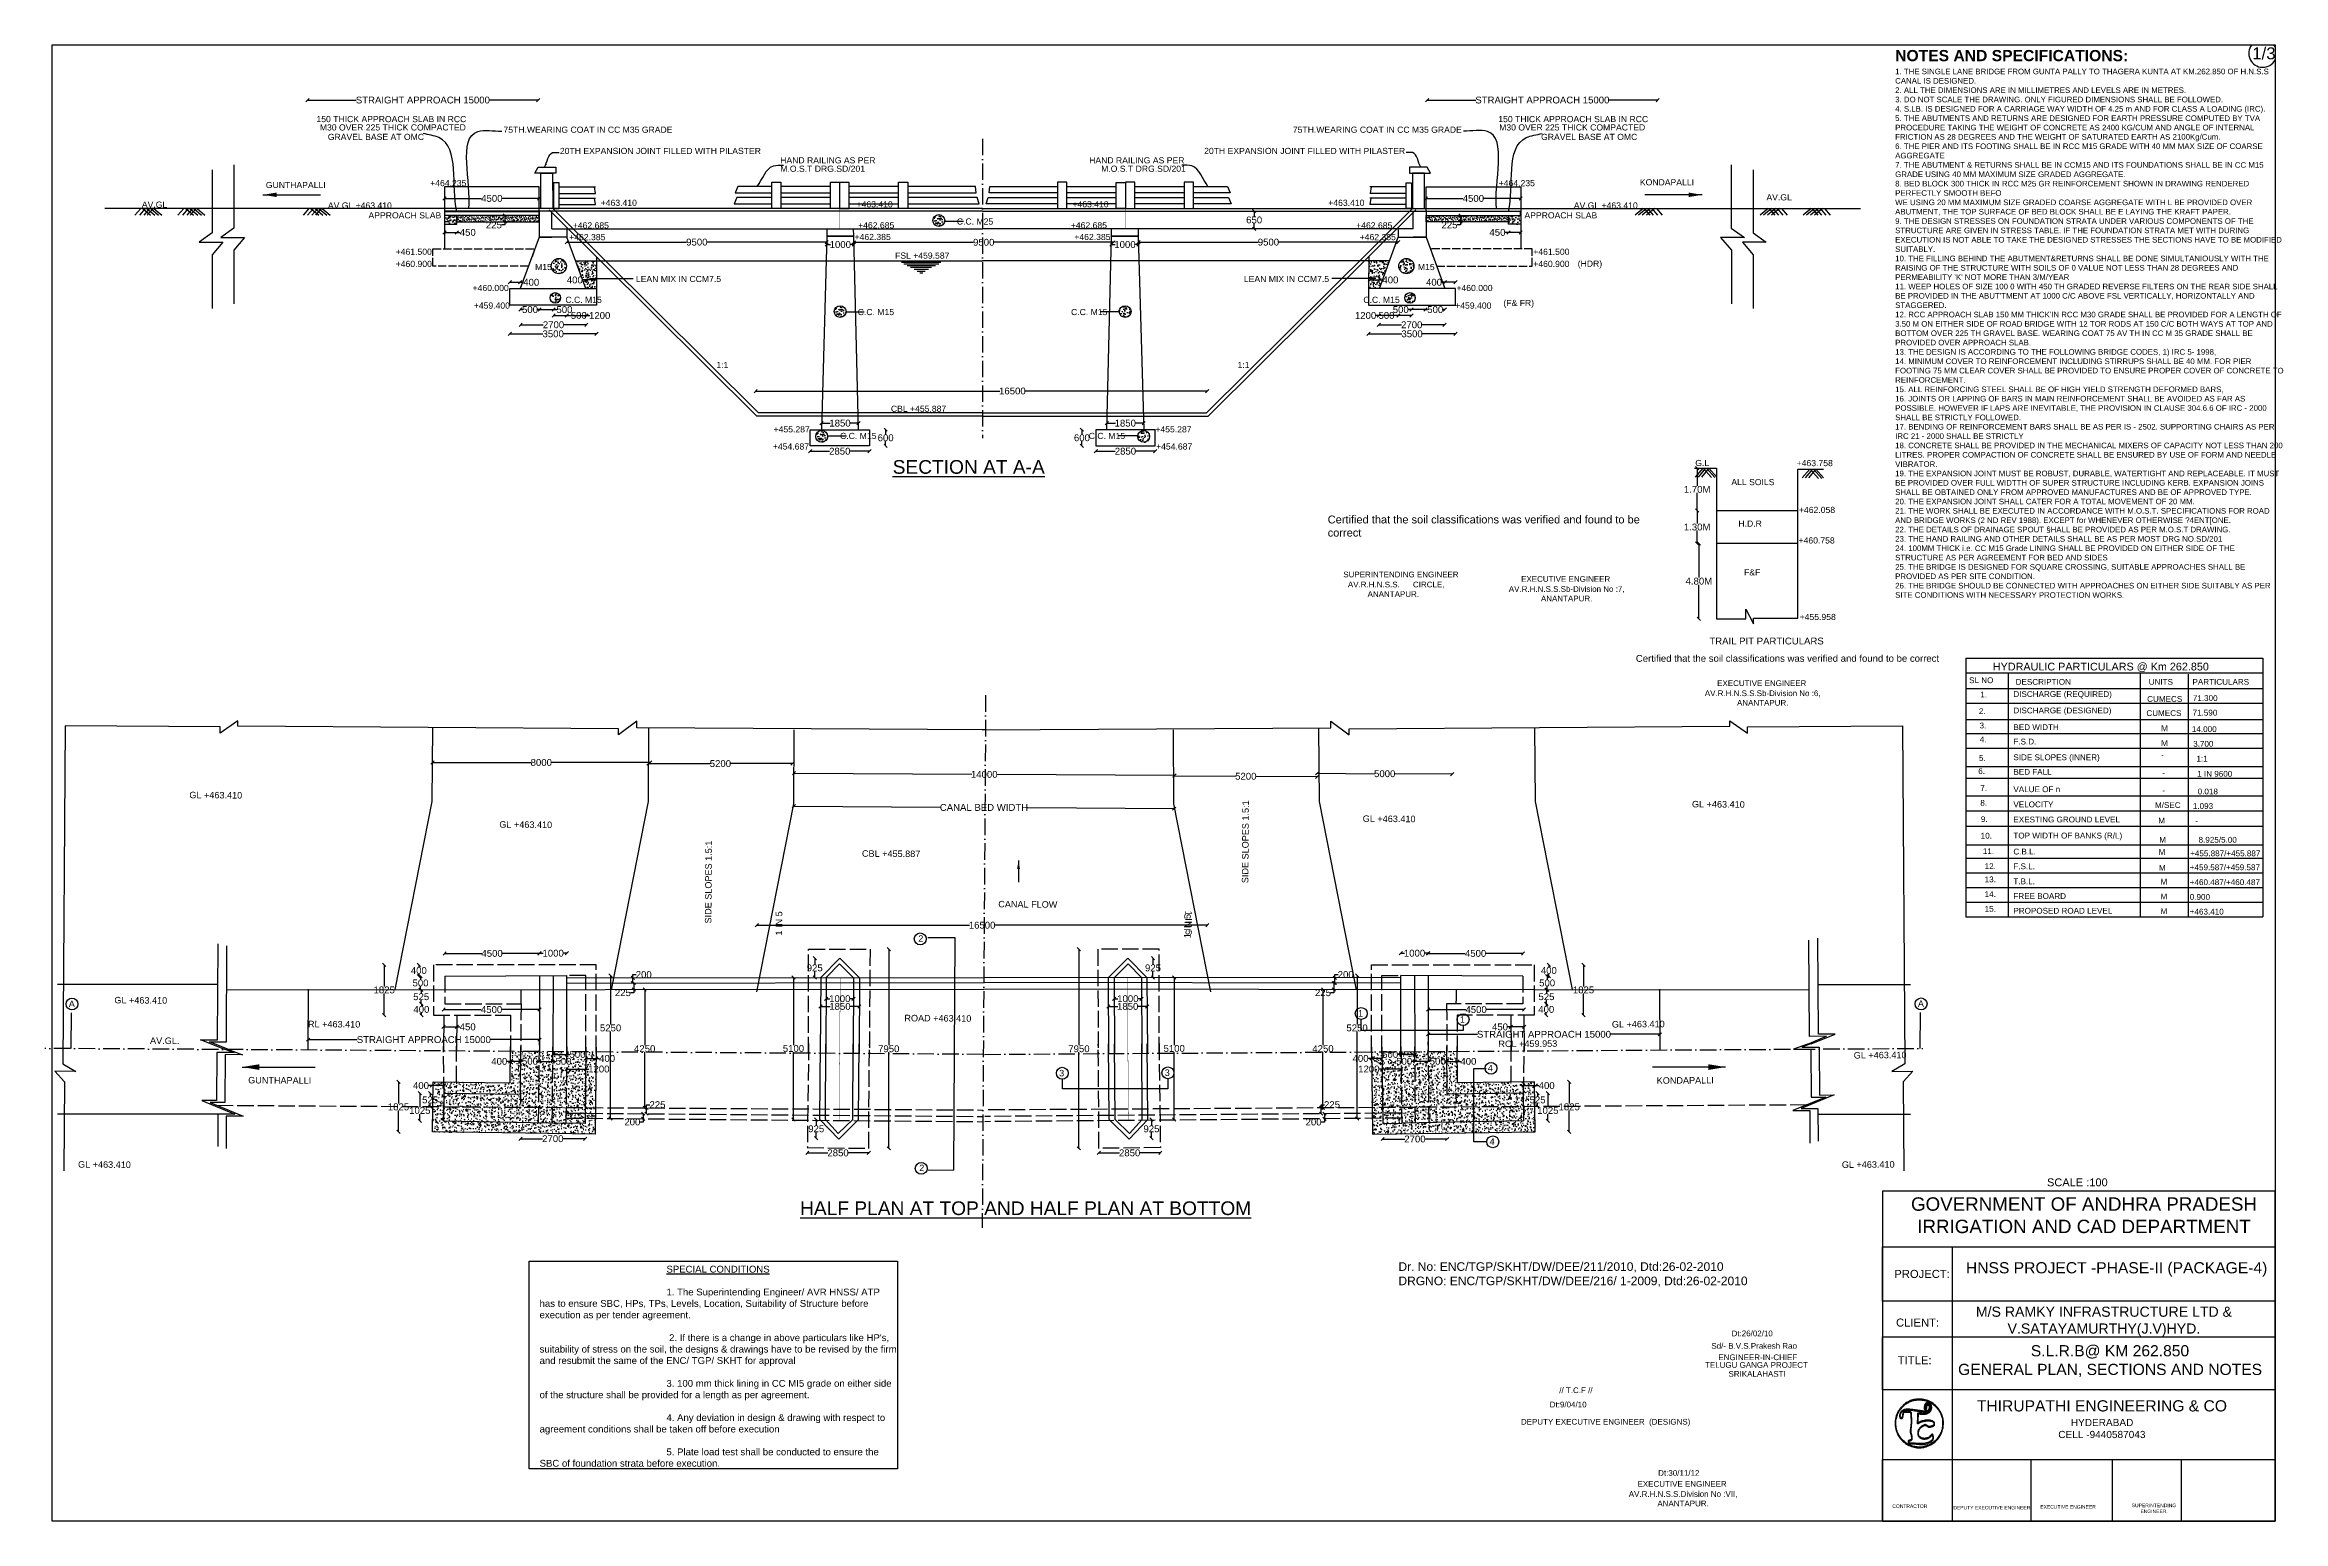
# Model space of a CAD drawing. Header units: millimetres. Extents: x 5124 to 3549337, y 2311 to 45966659.
# Drawn here: x 3098832 to 3164157, y 45923552 to 45966659 of the extents above; entities that cross this region are included whole.
import ezdxf

# ---------------------------------------------------------------- set-up
doc = ezdxf.new("R2010")
doc.units = ezdxf.units.MM
doc.header["$MEASUREMENT"] = 0
doc.linetypes.add('ACAD_ISO02W100', pattern=[15, 12, -3])
doc.linetypes.add('ACAD_ISO10W100', pattern=[18, 12, -3, 0, -3])
for name, color, linetype in [('DIMENSION', 7, 'Continuous'), ('DRAWING', 7, 'Continuous'), ('TEXT', 7, 'Continuous')]:
    doc.layers.add(name, color=color, linetype=linetype)
doc.styles.get("Standard").update_dxf_attribs({"font": 'arial.ttf', "height": 200})
doc.dimstyles.get("Standard").update_dxf_attribs({"dimtxt": 200, "dimasz": 110, "dimexe": 0.18, "dimexo": 0.0625, "dimgap": 0.09, "dimtad": 0, "dimtih": 1, "dimtoh": 1, "dimdec": 0, "dimzin": 0, "dimdsep": 46, "dimtxsty": 'Standard', "dimblk": 'OBLIQUE', "dimcen": 0.09, "dimse1": 1, "dimse2": 1, "dimadec": 0, "dimazin": 0, "dimtfac": 1, "dimtdec": 0, "dimtofl": 0, "dimtmove": 0, "dimatfit": 3, "dimfxl": 1, "dimtolj": 1, "dimtzin": 0, "dimarcsym": 0})
pattern_1 = [(50, (0, 0), (215.1780548, -18.8256405), [22.5, -247.5]), (355, (0, 0), (-41.6254001, 225.6576401), [18, -198]), (100.45144446, (17.93, -1.57), (173.552654, 206.8319973), [19.1220576, -210.3426336]), (46.1842, (0, 60), (320.1723992, -49.6557842), [33.75, -371.25]), (96.6356355, (26.68, 55.86), (280.3985837, 292.2355802), [28.6831026, -315.514128]), (351.184164, (0, 60), (280.3985835, 292.23558), [27, -297.0000003]), (21, (30, 45), (179.07211564, -120.7856672), [22.5, -247.5]), (326, (30, 45), (72.9945996, 217.5450135), [18, -198]), (71.45144474, (44.92, 34.93), (252.066713, 96.7593458), [19.122057, -210.3426336]), (37.5, (0, 0), (3.6479566, 99.86815615), [0, -195.6, 0, -201, 0, -198.75]), (7.5, (0, 0), (78.92086123, 118.32351356), [0, -114.6, 0, -191.1, 0, -75.75]), (327.5, (-66.9, 0), (160.14673085, -6.76646152), [0, -75, 0, -234, 0, -310.5]), (317.5, (-96.9, 0), (174.9558508, 30.0314947), [0, -97.5, 0, -155.4, 0, -220.5])]
pattern_2 = [(50, (0, 0), (215.1780548, -18.8256405), [22.5, -247.5]), (355, (0, 0), (-41.6254001, 225.6576401), [18, -198]), (100.45144446, (17.93, -1.57), (173.552654, 206.8319973), [19.1220576, -210.3426336]), (46.1842, (0, 60), (320.1723992, -49.6557842), [33.75, -371.25]), (96.6356355, (26.68, 55.86), (280.3985837, 292.2355802), [28.6831026, -315.514128]), (351.184164, (0, 60), (280.3985835, 292.23558), [27, -297.0000003]), (21, (30, 45), (179.07211564, -120.7856672), [22.5, -247.5]), (326, (30, 45), (72.9945996, 217.5450135), [18, -198]), (71.45144474, (44.92, 34.93), (252.066713, 96.7593458), [19.122057, -210.3426336]), (37.5, (0, 0), (3.6479566, 99.86815615), [0, -195.6, 0, -201, 0, -198.75]), (7.5, (0, 0), (78.92086123, 118.32351356), [0, -114.6, 0, -191.1, 0, -75.75]), (327.5, (-66.9, 0), (160.14673085, -6.76646152), [0, -75, 0, -234, 0, -310.5]), (317.5, (-96.9, 0), (174.9558508, 30.0314947), [0, -97.5, 0, -155.4, 0, -220.5])]

msp = doc.modelspace()

# ---------------------------------------------------------------- texts
at = {"layer": 'DIMENSION', "char_height": 169.08, "attachment_point": 1}
for s, insert, width in [('CUMECS ', (3160186, 45947644.4), 1049.458), ('M \\P', (3160594.4, 45946353.6), 169.662), ('M \\P', (3160537.7, 45943533.1), 169.662), ('M \\P', (3160527.7, 45942715.9), 169.662)]:
    msp.add_mtext(s, dxfattribs=dict(at, insert=insert, width=width))
at = {"layer": 'DRAWING'}
for p in [(3120296.7, 45962949.4), (3129660.1, 45962949.4)]:
    msp.add_text('M.O.S.T DRG.SD/201', height=180, dxfattribs=at).set_placement(p)
at = {"layer": 'TEXT'}
for s, height, p in [('150 THICK APPROACH SLAB IN RCC', 180, (3106760.5, 45964398.9)), ('M30 OVER 225 THICK COMPACTED', 180, (3106859.2, 45964156.3)), ('GRAVEL BASE AT OMC', 180, (3107091.5, 45963878.6)), ('75TH.WEARING COAT IN CC M35 GRADE', 180, (3112218.2, 45964089.2)), ('75TH.WEARING COAT IN CC M35 GRADE', 180, (3135253.8, 45964089.2)), ('150 THICK APPROACH SLAB IN RCC', 180, (3141250.8, 45964398.9)), ('M30 OVER 225 THICK COMPACTED', 180, (3141276.2, 45964156.3)), ('GRAVEL BASE AT OMC', 180, (3142498.9, 45963878.6)), ('20TH EXPANSION JOINT FILLED WITH PILASTER', 180, (3113864.5, 45963468.8)), ('HAND RAILING AS PER ', 180, (3120294.2, 45963195.4)), ('HAND RAILING AS PER ', 180, (3129310.6, 45963195.4)), ('20TH EXPANSION JOINT FILLED WITH PILASTER', 180, (3132665.2, 45963468.8)), ('+464.235', 180, (3110079.5, 45962529)), ('+464.235', 180, (3141263.2, 45962529)), ('KONDAPALLI', 180, (3145382.1, 45962554)), ('AV.GL', 180, (3101665.3, 45961901.7)), ('GUNTHAPALLI', 180, (3105282.9, 45962474.6)), ('AV.GL +463.410', 180, (3107094.6, 45961876)), ('+463.410', 180, (3115055.9, 45961955.5)), ('+463.410', 180, (3122522.8, 45961912)), ('+463.410', 180, (3128821.9, 45961912)), ('+463.410', 180, (3136288.8, 45961955.5)), ('AV.GL +463.410', 180, (3143453.8, 45961876)), ('AV.GL', 180, (3149075, 45962113.8)), ('APPROACH SLAB', 180, (3108279.2, 45961588.8)), ('+462.685', 180, (3114240, 45961294.9)), ('+462.685', 180, (3122568, 45961298)), ('C.C. M25 ', 180, (3125448.9, 45961408.5)), ('+462.685', 180, (3128774.8, 45961298)), ('+462.685', 180, (3137102.7, 45961294.9)), ('APPROACH SLAB', 180, (3142012.9, 45961588.8)), ('+462.385', 180, (3114137.1, 45960953.5)), ('+462.385', 180, (3122465.1, 45960956.6)), ('+462.385', 180, (3128877.7, 45960956.6)), ('+462.385', 180, (3137205.6, 45960953.5)), ('+461.500', 180, (3109072.8, 45960525.5)), ('+460.900', 180, (3109073.6, 45960171.4)), (' M15 ', 180, (3113071, 45960080.3)), ('FSL +459.587', 180, (3123645.8, 45960413)), (' M15 ', 180, (3138833.8, 45960080.3)), ('+460.900', 180, (3142271.1, 45960171.4)), ('+461.500', 180, (3142271.9, 45960525.5)), ('(HDR)', 180, (3143568.5, 45960178.7)), ('+460.000', 180, (3111316.7, 45959467.7)), ('LEAN MIX IN CCM7.5', 180, (3116081.9, 45959730.4)), ('LEAN MIX IN CCM7.5', 180, (3133825, 45959730.4)), ('+460.000', 180, (3140028, 45959467.7)), ('+459.400', 180, (3111351.3, 45958954.1)), ('C.C. M15 ', 180, (3114026, 45959122.1)), ('C.C. M15  ', 180, (3122556.3, 45958765.2)), ('C.C. M15  ', 180, (3128781.8, 45958765.2)), ('C.C. M15 ', 180, (3137312.1, 45959122.1)), ('+459.400', 180, (3139993.4, 45958954.1)), ('(F& FR)', 180, (3141400.1, 45959031.6)), ('1:1', 180, (3118431.4, 45957221.3)), ('1:1', 180, (3133640.3, 45957221.3)), ('+455.287', 180, (3120101.3, 45955341.6)), ('CBL +455.887', 180, (3123524.4, 45955941.8)), ('+455.287', 180, (3131242.8, 45955341.6)), ('+454.687', 180, (3120080.1, 45954840.4)), ('C.C. M15  ', 180, (3122040.5, 45955148.4)), ('C.C. M15  ', 180, (3129297.6, 45955148.4)), ('+454.687', 180, (3131264, 45954840.4)), ('%%USECTION AT A-A', 400, (3123576.1, 45954133.2)), ('G.L', 180, (3146998.3, 45954358.7)), ('+463.758', 180, (3149957.2, 45954356)), ('ALL SOILS', 180, (3148051.8, 45953801.4)), ('+462.058', 180, (3150023.4, 45952988.3)), ('H.D.R', 180, (3148257.8, 45952589.3)), ('+460.758', 180, (3150012.6, 45952098)), ('F&F', 180, (3148422.9, 45951165.6)), ('+455.958', 180, (3150044.2, 45949863)), ('SCALE :100', 230.43, (3157262.9, 45933331.5)), ('%%UHALF PLAN AT TOP AND HALF PLAN AT BOTTOM', 400, (3120874.4, 45932491.5)), ('Dt:26/02/10', 166.736, (3148057.2, 45928952.9)), ('TELUGU GANGA PROJECT', 166.736, (3147282.6, 45928032.1)), ('// T.C.F //', 166.736, (3143030, 45927293.1)), ('SRIKALAHASTI', 166.736, (3147968.4, 45927770.5)), ('Dt:9/04/10', 166.74, (3142752.2, 45926876.2)), ('Dt:30/11/12', 166.736, (3145915.6, 45924878.4)), ('CONTRACTOR', 103.67, (3152748.5, 45923943.2))]:
    msp.add_text(s, height=height, dxfattribs=at).set_placement(p)
for s, height, rotation, p in [(' GL +463.410', 189.855, 359.631845, (3102978.1, 45944661.4)), ('SIDE SLOPES 1.5:1', 189.855, 89.631845, (3133956.1, 45942180.7)), (' GL +463.410', 189.855, 359.631845, (3146827.8, 45944395.2)), (' GL +463.410', 189.855, 359.631845, (3112023.9, 45943801.1)), (' GL +463.410', 189.855, 359.631845, (3137219.7, 45943970.6)), ('SIDE SLOPES 1.5:1', 189.855, 89.631845, (3118285.8, 45941004)), ('CBL +455.887', 189.855, 359.631845, (3122679.8, 45942952.7)), ('1 IN 5', 189.86, 89.631845, (3120350.3, 45940651.2)), ('CANAL FLOW', 189.86, 359.631845, (3126657.8, 45941474.7)), ('1 IN 5', 189.86, 89.631845, (3132270.2, 45940574.6)), ('1 IN 5', 189.86, 270.368155, (3132118.8, 45941377)), ('2', 189.9, 359.631845, (3124322.2, 45940471.7)), ('A', 189.9, 359.631845, (3099532.2, 45938563)), (' GL +463.410', 189.855, 359.631845, (3100788.9, 45938672.9)), ('A', 189.9, 359.631845, (3153494.2, 45938566.4)), (' RL +463.410', 189.855, 359.631845, (3106439.5, 45937975.2)), ('ROAD +463.410', 189.855, 359.631845, (3123918, 45938148.6)), ('1', 189.9, 359.631845, (3137155.2, 45938286.5)), ('1', 189.9, 359.631845, (3140129.2, 45938107.4)), (' GL +463.410', 189.855, 0.368155, (3144491.8, 45937965.3)), ('AV.GL.', 189.86, 359.631845, (3101904.7, 45937489.1)), ('RCL +459.953', 189.855, 0.368155, (3141254.5, 45937393.7)), (' GL +463.410', 189.855, 0.368155, (3151549.5, 45937060.8)), ('3', 189.9, 359.631845, (3128432.5, 45936540.9)), ('3', 189.9, 359.631845, (3131515.1, 45936554.1)), ('4', 189.9, 359.631845, (3140943.2, 45936686)), ('GUNTHAPALLI', 189.855, 359.631845, (3104767.5, 45936335.3)), ('KONDAPALLI', 189.86, 0.368155, (3145873.7, 45936323.5)), ('4', 189.9, 359.631845, (3140995.7, 45934540)), (' GL +463.410', 189.855, 359.631845, (3099728.9, 45933877.1)), ('2', 189.9, 359.631845, (3124350.5, 45933773.8)), (' GL +463.410', 189.855, 0.368155, (3151202.4, 45933867.2))]:
    msp.add_text(s, height=height, rotation=rotation, dxfattribs=at).set_placement(p)
at = {"layer": 'TEXT', "attachment_point": 1}
for s, insert, char_height, width in [('1/3', (3163253.8, 45966583.4), 350, 377.716), ("{\\fArial|b1|i0|c0|p34;\\H1.99715x;NOTES AND SPECIFICATIONS:\\H0.62589x;\\P}1. THE SINGLE LANE BRIDGE FROM GUNTA PALLY TO THAGERA KUNTA AT KM.262.850 OF H.N.S.S CANAL IS DESIGNED. \\P2. ALL THE DIMENSIONS ARE IN MILLIMETRES AND LEVELS ARE IN METRES. \\P3. DO NOT SCALE THE DRAWING. ONLY FIGURED DIMENSIONS SHALL BE FOLLOWED. \\P4. S.LB. IS DESIGNED FOR A CARRIAGE WAY WIDTH OF 4.25 m AND FOR CLASS A LOADING (IRC). \\P5. THE ABUTMENTS AND RETURNS ARE DESIGNED FOR EARTH PRESSURE COMPUTED BY TVA PROCEDURE TAKING THE WEIGHT OF CONCRETE AS 2400 KG/CUM AND ANGLE OF INTERNAL FRICTION AS 28 DEGREES AND THE WEIGHT OF SATURATED EARTH AS 2100Kg/Cum. \\P6. THE PIER AND ITS FOOTING SHALL BE IN RCC M15 GRADE WITH 40 MM MAX SIZE OF COARSE AGGREGATE \\P7. THE ABUTMENT & RETURNS SHALL BE IN CCM15 AND ITS FOUNDATIONS SHALL BE IN CC M15 GRADE USING 40 MM MAXIMUM SIZE GRADED AGGREGATE. \\P8. BED BLOCK 300 THICK IN RCC M25 GR REINFORCEMENT SHOWN IN DRAWING RENDERED PERFECTLY SMOOTH BEFO \\PWE USING 20 MM MAXIMUM SIZE GRADED COARSE AGGREGATE WITH L BE PROVIDED OVER ABUTMENT, THE TOP SURFACE OF BED BLOCK SHALL BE E LAYING THE KRAFT PAPER. \\P9. THE DESIGN STRESSES ON FOUNDATION STRATA UNDER VARIOUS COMPONENTS OF THE STRUCTURE ARE GIVEN IN STRESS TABLE. IF THE FOUNDATION STRATA MET WITH DURING EXECUTION IS NOT ABLE TO TAKE THE DESIGNED STRESSES THE SECTIONS HAVE TO BE MODIFIED SUITABLY. \\P10. THE FILLING BEHIND THE ABUTMENT&RETURNS SHALL BE DONE SIMULTANIOUSLY WITH THE RAISING OF THE STRUCTURE WITH SOILS OF 0 VALUE NOT LESS THAN 28 DEGREES AND PERMEABILITY 'K' NOT MORE THAN 3/M/YEAR \\P11. WEEP HOLES OF SIZE 100 0 WITH 450 TH GRADED REVERSE FILTERS ON THE REAR SIDE SHALL BE PROVIDED IN THE ABUT'TMENT AT 1000 C/C ABOVE FSL VERTICALLY, HORIZONTALLY AND STAGGERED. \\P12. RCC APPROACH SLAB 150 MM THICK'IN RCC M30 GRADE SHALL BE PROVIDED FOR A LENGTH OF 3.50 M ON EITHER SIDE OF ROAD BRIDGE WITH 12 TOR RODS AT 150 C/C BOTH WAYS AT TOP AND BOTTOM OVER 225 TH GRAVEL BASE. WEARING COAT 75 AV TH IN CC M 35 GRADE SHALL BE PROVIDED OVER APPROACH SLAB. \\P13. THE DESIGN IS ACCORDING TO THE FOLLOWING BRIDGE CODES, 1) IRC 5- 1998, \\P14. MINIMUM COVER TO REINFORCEMENT INCLUDING STIRRUPS SHALL BE 40 MM. FOR PIER FOOTING 75 MM CLEAR COVER SHALL BE PROVIDED TO ENSURE PROPER COVER OF CONCRETE TO REINFORCEMENT. \\P15. ALL REINFORCING STEEL SHALL BE OF HIGH YIELD STRENGTH DEFORMED BARS, \\P16. JOINTS OR LAPPING OF BARS IN MAIN REINFORCEMENT SHALL BE AVOIDED AS FAR AS POSSIBLE. HOWEVER IF LAPS ARE INEVITABLE, THE PROVISION IN CLAUSE 304.6.6 OF IRC - 2000 SHALL BE STRICTLY FOLLOWED. \\P17. BENDING OF REINFORCEMENT BARS SHALL BE AS PER IS - 2502. SUPPORTING CHAIRS AS PER IRC 21 - 2000 SHALL BE STRICTLY \\P18. CONCRETE SHALL BE PROVIDED IN THE MECHANICAL MIXERS OF CAPACITY NOT LESS THAN 200 LITRES. PROPER COMPACTION OF CONCRETE SHALL BE ENSURED BY USE OF FORM AND NEEDLE VIBRATOR. \\P19. THE EXPANSION JOINT MUST BE ROBUST, DURABLE, WATERTIGHT AND REPLACEABLE. IT MUST BE PROVIDED OVER FULL WIDTTH OF SUPER STRUCTURE INCLUDING KERB. EXPANSION JOINS SHALL BE OBTAINED ONLY FROM APPROVED MANUFACTURES AND BE OF APPROVED TYPE. \\P20. THE EXPANSION JOINT SHALL CATER FOR A TOTAL MOVEMENT OF 20 MM. \\P21. THE WORK SHALL BE EXECUTED IN ACCORDANCE WITH M.O.S.T. SPECIFICATIONS FOR ROAD AND BRIDGE WORKS (2 ND REV 1988). EXCEPT for WHENEVER OTHERWISE ?4ENT[ONE.\\P22. THE DETAILS OF DRAINAGE SPOUT §HALL BE PROVIDED AS PER M.O.S.T DRAWING. \\P23. THE HAND RAILING AND OTHER DETAILS SHALL BE AS PER MOST DRG NO.SD/201 \\P24. 100MM THICK i.e. CC M15 Grade LINING SHALL BE PROVIDED ON EITHER SIDE OF THE STRUCTURE AS PER AGREEMENT FOR BED AND SIDES \\P25. THE BRIDGE IS DESIGNED FOR SQUARE CROSSING, SUITABLE APPROACHES SHALL BE PROVIDED AS PER SITE CONDITION. \\P26. THE BRIDGE SHOULD BE CONNECTED WITH APPROACHES ON EITHER SIDE SUITABLY AS PER SITE CONDITIONS WITH NECESSARY PROTECTION WORKS. ", (3152832.3, 45966506.3), 163.7335, 11305.142), ('Certified that the soil classifications was verified and found to be correct', (3136272, 45952913.5), 230, 9406.253), ('SUPERINTENDING ENGINEER  ', (3136727.1, 45951277), 166.736, 5716.547), ('\\pi876.15,l666.94,t3377.2;AV.R.H.N.S.S.^I CIRCLE,\\P\\pi2117.7,l0,tz;ANANTAPUR.', (3135318.1, 45950983.4), 166.736, 5716.547), ('  EXECUTIVE ENGINEER  ', (3141786.3, 45951145.8), 166.736, 5716.547), ('\\pi1179.4;AV.R.H.N.S.S.Sb-Division No :7,\\P\\pi2117.7;ANANTAPUR.', (3140377.3, 45950852.2), 166.736, 5716.547), ('TRAIL PIT PARTICULARS', (3147409.8, 45949351.1), 200, 3325.329), ('Certified that the soil classifications was verified and found to be correct', (3145264.6, 45948844), 200, 9406.253), ('\\PHYDRAULIC PARTICULARS @ Km 262.850', (3155682.3, 45948992.5), 225.439, 9587.73), ('\\pi1179.4;AV.R.H.N.S.S.Sb-Division No :6,\\P\\pi2117.7;ANANTAPUR.', (3146098.4, 45947809), 166.736, 5716.547), ('  EXECUTIVE ENGINEER  ', (3147507.4, 45948102.6), 166.736, 5716.547), (' SL NO', (3154924.4, 45948190.4), 169.08, 1246.691), ('1.', (3155316.1, 45947772.8), 169.08, 249.601), ('DISCHARGE (REQUIRED)', (3156282.3, 45947786.8), 169.08, 4714.53), (' DESCRIPTION ', (3156282.3, 45948142.6), 169.08, 2881.579), ('UNITS', (3160230.9, 45948142.6), 169.08, 1122.152), ('PARTICULARS', (3161508.4, 45948142.6), 169.08, 2687.742), ('71.300 ', (3161519.1, 45947668.9), 169.08, 930.583), ('2.', (3155272.8, 45947288.7), 169.08, 249.601), ('DISCHARGE (DESIGNED)', (3156282.3, 45947308.1), 169.08, 4692.95), (' \\PCUMECS \\P ', (3160163.4, 45947513.2), 169.08, 1054.794), ('\\P71.590', (3161511, 45947525.7), 169.08, 1151.34), ('3.', (3155293.9, 45946868.5), 169.08, 249.601), ('4.', (3155300.1, 45946459.7), 169.08, 249.601), ('BED WIDTH', (3156282.3, 45946820), 169.08, 2134.305), ('F.S.D.', (3156282.3, 45946399.5), 169.08, 1042.135), ('M ', (3160594.6, 45946785.6), 169.08, 198.828), ('14.000', (3161491.1, 45946764), 169.08, 615.829), ('5.', (3155277.4, 45945920), 169.08, 249.601), ('SIDE SLOPES (INNER)', (3156282.3, 45945940.9), 169.08, 17183.654), ('-', (3160594.1, 45946013.8), 169.1, 198.828), ('3.700 ', (3161529, 45946334.4), 169.08, 773.206), ('1:1', (3161624.7, 45945899.1), 169.08, 1239.041), ('6.', (3155256.8, 45945536.3), 169.08, 249.601), ('7.', (3155317.3, 45945046), 169.08, 249.601), ('BED FALL', (3156282.3, 45945514.3), 169.08, 1805.069), ('-', (3160630.4, 45945490.1), 169.1, 198.828), ('1 IN 9600', (3161646, 45945458.3), 169.08, 1182.746), ('8.', (3155317.3, 45944611.1), 169.08, 249.601), ('VALUE OF n', (3156282.3, 45945007.8), 169.08, 2231.892), ('VELOCITY', (3156282.3, 45944565.9), 169.08, 1929.583), ('M/SEC', (3160414.4, 45944545.5), 169.08, 733.413), ('-', (3160630.4, 45944974.5), 169.1, 198.828), ('1.093', (3161520.1, 45944518.4), 169.08, 773.897), (' 0.018 \\P', (3161594.1, 45944942.7), 169.08, 774.312), ('9.', (3155333.5, 45944134.8), 169.08, 249.601), ('EXESTING GROUND LEVEL', (3156282.3, 45944123.9), 169.08, 4437.375), ('M ', (3160511.2, 45944092.4), 169.08, 198.828), ('-', (3161589.2, 45944076.3), 169.1, 773.206), ('10.', (3155328.2, 45943651.4), 169.08, 249.601), ('11.', (3155390.9, 45943198.6), 169.08, 249.601), ('TOP WIDTH OF BANKS (R/L)', (3156282.3, 45943655), 169.08, 5235.12), ('C.B.L.', (3156282.3, 45943188.3), 169.08, 1033.35), ('M ', (3160520, 45943176.8), 169.08, 198.828), ('+455.887/+455.887', (3161441.3, 45943136.5), 169.08, 1253.904), (' 8.925/5.00 ', (3161620.9, 45943532.2), 169.08, 1402.576), ('12.', (3155443.2, 45942761.4), 169.08, 249.601), ('F.S.L.', (3156282.3, 45942758.7), 169.08, 977.205), ('\\P+459.587/+459.587', (3161429.4, 45943009.7), 169.08, 1253.904), ('13.', (3155444, 45942375.2), 169.08, 249.601), ('14.', (3155444, 45941945.6), 169.08, 249.601), ('T.B.L.', (3156282.3, 45942319.7), 169.08, 1000.121), ('FREE BOARD', (3156282.3, 45941890.1), 169.08, 2565.018), ('M ', (3160575.6, 45942308.3), 169.08, 340.086), ('M ', (3160575.6, 45941878.6), 169.08, 340.086), ('0.900', (3161429.4, 45941864.2), 169.08, 1253.904), ('+460.487/+460.487', (3161429.4, 45942293.8), 169.08, 1253.904), ('15.', (3155444, 45941515.9), 169.08, 249.601), ('PROPOSED ROAD LEVEL', (3156282.3, 45941460.5), 169.08, 3308.131), ('M ', (3160575.6, 45941449), 169.08, 340.086), ('+463.410', (3161429.4, 45941434.6), 169.08, 1253.904), ("\\pi3702.2;{\\LSPECIAL CONDITIONS  \\P\\pi5194.6;\\P\\pi0;}1. The Superintending Engineer/ AVR HNSS/ ATP has to ensure SBC, HPs, TPs, Levels, Location, Suitability of Structure before execution as per tender agreement.\\P\\P 2. If there is a change in above particulars like HP's, suitability of stress on the soil, the designs & drawings have to be revised by the firm and resubmit the same of the ENC/ TGP/ SKHT for approval \\P\\P3. 100 mm thick lining in CC MI5 grade on either side of the structure shall be provided for a length as per agreement. \\P\\P4. Any deviation in design & drawing with respect to agreement conditions shall be taken off before execution \\P\\P5. Plate load test shall be conducted to ensure the SBC of foundation strata before execution. ", (3113272.5, 45931011.9), 200, 10389.22), ('Dr. No: ENC/TGP/SKHT/DW/DEE/211/2010, Dtd:26-02-2010\\PDRGNO: ENC/TGP/SKHT/DW/DEE/216/ 1-2009, Dtd:26-02-2010', (3138336.1, 45931113.3), 250.979, 10962.164), ('PROJECT:', (3152807.5, 45930890.3), 234.63, 2189.156), ('CLIENT:', (3152857.2, 45929470.2), 234.63, 2189.156), ('\\pi16.742;M/S RAMKY INFRASTRUCTURE LTD &\\P\\pi941.36;V.SATAYAMURTHY(J.V)HYD.', (3155170.5, 45929817.2), 294.544, 7469.205), ('Sd/- B.V.S.Prakesh Rao', (3147468, 45928755.7), 166.736, 4682.886), ('\\pi2779;S.L.R.B@ KM 262.850\\P\\pi656.47;GENERAL PLAN, SECTIONS AND NOTES', (3154011, 45928693.3), 326.582, 10137.999), ('ENGINEER-IN-CHIEF  ', (3147672.3, 45928422.5), 166.736, 4682.886), ('TITLE:', (3152911.2, 45928370.6), 234.63, 1272.295), ('\\pi1434.4;THIRUPATHI ENGINEERING & CO\\P\\pi4175.6;{\\H0.64302x;HYDERABAD\\P\\pi3810.7;CELL -9440587043}', (3153781.8, 45927084.7), 326.582, 10137.999), ('DEPUTY EXECUTIVE ENGINEER  (DESIGNS)', (3141910.2, 45926540.5), 166.736, 5716.547), ('\\pi1283;AV.R.H.N.S.S.Division No :VII,\\P\\pi2117.7;ANANTAPUR.', (3143775, 45924431.4), 166.736, 5716.547), ('  EXECUTIVE ENGINEER  ', (3145184, 45924725), 166.736, 5716.547), ('DEPUTY EXECUTIVE ENGINEER  ', (3154529.8, 45924000.7), 103.671, 2911.669), ('  EXECUTIVE ENGINEER  ', (3156988.3, 45924023.2), 103.671, 2911.669), ('\\pi273.09;SUPERINTENDING \\P\\pi526.75;ENGINEER.', (3159463, 45924066.9), 103.671, 1826.151)]:
    msp.add_mtext(s, dxfattribs=dict(at, insert=insert, char_height=char_height, width=width))
at = {"layer": 'TEXT', "color": 7, "width": 11176.452, "attachment_point": 5}
for s, insert, char_height in [('GOVERNMENT OF ANDHRA PRADESH\\PIRRIGATION AND CAD DEPARTMENT', (3158342.6, 45932483.7), 391.898), ('HNSS PROJECT -PHASE-II (PACKAGE-4)', (3159295, 45930903.6), 326.582)]:
    msp.add_mtext(s, dxfattribs=dict(at, insert=insert, char_height=char_height))

# ---------------------------------------------------------------- blocks, each defined once
blk = doc.blocks.new('_Oblique')
at = {"color": 0, "linetype": 'ByBlock', "lineweight": -2}
blk.add_line((-0.5, -0.5), (0.5, 0.5), dxfattribs=at)
blk = doc.blocks.new('*D23')
at = {"layer": 'Defpoints', "color": 0, "transparency": 16777216}
for p in [(3135967, 45945185), (3135968, 45945389), (3139901, 45945160)]:
    blk.add_point(p, dxfattribs=at)
at = {"layer": 'DIMENSION', "color": 0, "lineweight": -2, "transparency": 16777216}
for p, q in [((3135968, 45945389), (3137637, 45945378)), ((3139902, 45945363), (3138234, 45945374))]:
    blk.add_line(p, q, dxfattribs=at)
at = {"layer": 'DIMENSION', "color": 0, "lineweight": -2, "transparency": 16777216, "xscale": 95, "yscale": 95, "zscale": 95}
for p, rotation in [((3135968, 45945389), 179.6318447905666), ((3139902, 45945363), 359.6318447905666)]:
    blk.add_blockref('_Oblique', p, dxfattribs=dict(at, rotation=rotation))
at = {"layer": 'DIMENSION', "color": 0, "transparency": 16777216, "insert": (3137935, 45945376), "char_height": 200, "attachment_point": 5}
blk.add_mtext('\\A1;5000', dxfattribs=at)
blk = doc.blocks.new('*D24')
at = {"layer": 'Defpoints', "color": 0, "transparency": 16777216}
for p in [(3131796, 45945316), (3131796, 45945315), (3135969, 45945515)]:
    blk.add_point(p, dxfattribs=at)
at = {"layer": 'DIMENSION', "color": 0, "lineweight": -2, "transparency": 16777216}
for p, q in [((3131796, 45945315), (3133584, 45945304)), ((3135968, 45945288), (3134180, 45945300))]:
    blk.add_line(p, q, dxfattribs=at)
at = {"layer": 'DIMENSION', "color": 0, "lineweight": -2, "transparency": 16777216, "xscale": 95, "yscale": 95, "zscale": 95}
for p, rotation in [((3131796, 45945315), 179.6318447905666), ((3135968, 45945288), 359.6318447905666)]:
    blk.add_blockref('_Oblique', p, dxfattribs=dict(at, rotation=rotation))
at = {"layer": 'DIMENSION', "color": 0, "transparency": 16777216, "insert": (3133882, 45945302), "char_height": 200, "attachment_point": 5}
blk.add_mtext('\\A1;5200', dxfattribs=at)
blk = doc.blocks.new('*D22')
at = {"layer": 'Defpoints', "color": 0, "transparency": 16777216}
for p in [(3120696, 45945480), (3131801, 45945322), (3131802, 45945450)]:
    blk.add_point(p, dxfattribs=at)
at = {"layer": 'DIMENSION', "color": 0, "lineweight": -2, "transparency": 16777216}
for p, q in [((3120696, 45945393), (3125882, 45945360)), ((3131801, 45945322), (3126615, 45945355))]:
    blk.add_line(p, q, dxfattribs=at)
at = {"layer": 'DIMENSION', "color": 0, "lineweight": -2, "transparency": 16777216, "xscale": 95, "yscale": 95, "zscale": 95}
for p, rotation in [((3120696, 45945393), 179.6318447905666), ((3131801, 45945322), 359.6318447905666)]:
    blk.add_blockref('_Oblique', p, dxfattribs=dict(at, rotation=rotation))
at = {"layer": 'DIMENSION', "color": 0, "transparency": 16777216, "insert": (3126249, 45945357), "char_height": 200, "attachment_point": 5}
blk.add_mtext('\\A1;14000', dxfattribs=at)
blk = doc.blocks.new('*D25')
at = {"layer": 'Defpoints', "color": 0, "transparency": 16777216}
for p in [(3120692, 45944501), (3131791, 45944429), (3131790, 45944355)]:
    blk.add_point(p, dxfattribs=at)
at = {"layer": 'DIMENSION', "color": 0, "lineweight": -2, "transparency": 16777216}
for p, q in [((3120691, 45944427), (3124970, 45944399)), ((3131790, 45944355), (3127511, 45944383))]:
    blk.add_line(p, q, dxfattribs=at)
at = {"layer": 'DIMENSION', "color": 0, "lineweight": -2, "transparency": 16777216, "xscale": 95, "yscale": 95, "zscale": 95}
for p, rotation in [((3120691, 45944427), 179.6318447905666), ((3131790, 45944355), 359.6318447905666)]:
    blk.add_blockref('_Oblique', p, dxfattribs=dict(at, rotation=rotation))
at = {"layer": 'DIMENSION', "color": 0, "transparency": 16777216, "insert": (3126241, 45944391), "char_height": 200, "attachment_point": 5}
blk.add_mtext('\\A1;CANAL BED WIDTH', dxfattribs=at)
blk = doc.blocks.new('*D29')
at = {"layer": 'Defpoints', "color": 0, "transparency": 16777216}
for p in [(3110498, 45962159), (3113261, 45962172), (3113261, 45962159)]:
    blk.add_point(p, dxfattribs=at)
at = {"layer": 'DIMENSION', "color": 0, "lineweight": -2, "transparency": 16777216}
for p, q in [((3110498, 45962172), (3111577, 45962172)), ((3113261, 45962172), (3112182, 45962172))]:
    blk.add_line(p, q, dxfattribs=at)
at = {"layer": 'DIMENSION', "color": 0, "lineweight": -2, "transparency": 16777216, "xscale": 95, "yscale": 95, "zscale": 95, "rotation": 180}
blk.add_blockref('_Oblique', (3110498, 45962172), dxfattribs=at)
at = {"layer": 'DIMENSION', "color": 0, "lineweight": -2, "transparency": 16777216, "xscale": 95, "yscale": 95, "zscale": 95}
blk.add_blockref('_Oblique', (3113261, 45962172), dxfattribs=at)
at = {"layer": 'DIMENSION', "color": 0, "transparency": 16777216, "insert": (3111880, 45962172), "char_height": 200, "attachment_point": 5}
blk.add_mtext('\\A1;4500', dxfattribs=at)
blk = doc.blocks.new('*D30')
at = {"layer": 'Defpoints', "color": 0, "transparency": 16777216}
for p in [(3106502, 45964762), (3113230, 45965044), (3113230, 45964779)]:
    blk.add_point(p, dxfattribs=at)
at = {"layer": 'DIMENSION', "color": 0, "lineweight": -2, "transparency": 16777216}
for p, q in [((3106502, 45965044), (3107923, 45965044)), ((3113230, 45965044), (3111810, 45965044))]:
    blk.add_line(p, q, dxfattribs=at)
at = {"layer": 'DIMENSION', "color": 0, "lineweight": -2, "transparency": 16777216, "xscale": 95, "yscale": 95, "zscale": 95, "rotation": 180}
blk.add_blockref('_Oblique', (3106502, 45965044), dxfattribs=at)
at = {"layer": 'DIMENSION', "color": 0, "lineweight": -2, "transparency": 16777216, "xscale": 95, "yscale": 95, "zscale": 95}
blk.add_blockref('_Oblique', (3113230, 45965044), dxfattribs=at)
at = {"layer": 'DIMENSION', "color": 0, "transparency": 16777216, "insert": (3109866, 45965044), "char_height": 200, "attachment_point": 5}
blk.add_mtext('\\A1;STRAIGHT APPROACH 15000', dxfattribs=at)
blk = doc.blocks.new('*D31')
at = {"layer": 'Defpoints', "color": 0, "transparency": 16777216}
for p in [(3110499, 45961419), (3110858, 45961419), (3110858, 45961180)]:
    blk.add_point(p, dxfattribs=at)
at = {"layer": 'DIMENSION', "color": 0, "lineweight": -2, "transparency": 16777216}
for p, q in [((3110499, 45961180), (3110858, 45961180)), ((3110858, 45961180), (3110953, 45961180))]:
    blk.add_line(p, q, dxfattribs=at)
at = {"layer": 'DIMENSION', "color": 0, "lineweight": -2, "transparency": 16777216, "xscale": 95, "yscale": 95, "zscale": 95, "rotation": 180}
blk.add_blockref('_Oblique', (3110499, 45961180), dxfattribs=at)
at = {"layer": 'DIMENSION', "color": 0, "lineweight": -2, "transparency": 16777216, "xscale": 95, "yscale": 95, "zscale": 95}
blk.add_blockref('_Oblique', (3110858, 45961180), dxfattribs=at)
at = {"layer": 'DIMENSION', "color": 0, "transparency": 16777216, "insert": (3111177, 45961180), "char_height": 200, "attachment_point": 5}
blk.add_mtext('\\A1;450', dxfattribs=at)
blk = doc.blocks.new('*D32')
at = {"layer": 'Defpoints', "color": 0, "transparency": 16777216}
for p in [(3111633, 45961679), (3111633, 45961493), (3112257, 45961493)]:
    blk.add_point(p, dxfattribs=at)
at = {"layer": 'DIMENSION', "color": 0, "lineweight": -2, "transparency": 16777216}
for p, q in [((3112257, 45961398), (3112162, 45961398)), ((3112257, 45961679), (3112257, 45961493)), ((3112257, 45961493), (3112257, 45961398))]:
    blk.add_line(p, q, dxfattribs=at)
at = {"layer": 'DIMENSION', "color": 0, "lineweight": -2, "transparency": 16777216, "xscale": 95, "yscale": 95, "zscale": 95}
for p, rotation in [((3112257, 45961679), 90), ((3112257, 45961493), 270)]:
    blk.add_blockref('_Oblique', p, dxfattribs=dict(at, rotation=rotation))
at = {"layer": 'DIMENSION', "color": 0, "transparency": 16777216, "insert": (3111939, 45961398), "char_height": 200, "attachment_point": 5}
blk.add_mtext('\\A1;225', dxfattribs=at)
blk = doc.blocks.new('*D33')
at = {"layer": 'Defpoints', "color": 0, "transparency": 16777216}
for p in [(3112401, 45959542), (3112708, 45959724), (3112708, 45959542)]:
    blk.add_point(p, dxfattribs=at)
at = {"layer": 'DIMENSION', "color": 0, "lineweight": -2, "transparency": 16777216}
for p, q in [((3112401, 45959724), (3112708, 45959724)), ((3112708, 45959724), (3112803, 45959724))]:
    blk.add_line(p, q, dxfattribs=at)
at = {"layer": 'DIMENSION', "color": 0, "lineweight": -2, "transparency": 16777216, "xscale": 95, "yscale": 95, "zscale": 95, "rotation": 180}
blk.add_blockref('_Oblique', (3112401, 45959724), dxfattribs=at)
at = {"layer": 'DIMENSION', "color": 0, "lineweight": -2, "transparency": 16777216, "xscale": 95, "yscale": 95, "zscale": 95}
blk.add_blockref('_Oblique', (3112708, 45959724), dxfattribs=at)
at = {"layer": 'DIMENSION', "color": 0, "transparency": 16777216, "insert": (3113028, 45959724), "char_height": 200, "attachment_point": 5}
blk.add_mtext('\\A1;400', dxfattribs=at)
blk = doc.blocks.new('*D34')
at = {"layer": 'Defpoints', "color": 0, "transparency": 16777216}
for p in [(3114620, 45959792), (3114620, 45959542), (3114900, 45959542)]:
    blk.add_point(p, dxfattribs=at)
at = {"layer": 'DIMENSION', "color": 0, "lineweight": -2, "transparency": 16777216}
for p, q in [((3114620, 45959792), (3114525, 45959792)), ((3114900, 45959792), (3114620, 45959792))]:
    blk.add_line(p, q, dxfattribs=at)
at = {"layer": 'DIMENSION', "color": 0, "lineweight": -2, "transparency": 16777216, "xscale": 95, "yscale": 95, "zscale": 95, "rotation": 180}
blk.add_blockref('_Oblique', (3114620, 45959792), dxfattribs=at)
at = {"layer": 'DIMENSION', "color": 0, "lineweight": -2, "transparency": 16777216, "xscale": 95, "yscale": 95, "zscale": 95}
blk.add_blockref('_Oblique', (3114900, 45959792), dxfattribs=at)
at = {"layer": 'DIMENSION', "color": 0, "transparency": 16777216, "insert": (3114300, 45959792), "char_height": 200, "attachment_point": 5}
blk.add_mtext('\\A1;400', dxfattribs=at)
blk = doc.blocks.new('*D35')
at = {"layer": 'Defpoints', "color": 0, "transparency": 16777216}
for p in [(3112711, 45959052), (3113275, 45959052), (3113275, 45958926)]:
    blk.add_point(p, dxfattribs=at)
at = {"layer": 'DIMENSION', "color": 0, "lineweight": -2, "transparency": 16777216}
for p, q in [((3112711, 45958926), (3112772, 45958926)), ((3113275, 45958926), (3113214, 45958926))]:
    blk.add_line(p, q, dxfattribs=at)
at = {"layer": 'DIMENSION', "color": 0, "lineweight": -2, "transparency": 16777216, "xscale": 95, "yscale": 95, "zscale": 95, "rotation": 180}
blk.add_blockref('_Oblique', (3112711, 45958926), dxfattribs=at)
at = {"layer": 'DIMENSION', "color": 0, "lineweight": -2, "transparency": 16777216, "xscale": 95, "yscale": 95, "zscale": 95}
blk.add_blockref('_Oblique', (3113275, 45958926), dxfattribs=at)
at = {"layer": 'DIMENSION', "color": 0, "transparency": 16777216, "insert": (3112993, 45958926), "char_height": 200, "attachment_point": 5}
blk.add_mtext('\\A1;500', dxfattribs=at)
blk = doc.blocks.new('*D36')
at = {"layer": 'Defpoints', "color": 0, "transparency": 16777216}
for p in [(3113275, 45958926), (3113682, 45958926), (3113682, 45958926)]:
    blk.add_point(p, dxfattribs=at)
at = {"layer": 'DIMENSION', "color": 0, "lineweight": -2, "transparency": 16777216}
for p, q in [((3113275, 45958926), (3113682, 45958926)), ((3113682, 45958926), (3113777, 45958926))]:
    blk.add_line(p, q, dxfattribs=at)
at = {"layer": 'DIMENSION', "color": 0, "lineweight": -2, "transparency": 16777216, "xscale": 95, "yscale": 95, "zscale": 95, "rotation": 180}
blk.add_blockref('_Oblique', (3113275, 45958926), dxfattribs=at)
at = {"layer": 'DIMENSION', "color": 0, "lineweight": -2, "transparency": 16777216, "xscale": 95, "yscale": 95, "zscale": 95}
blk.add_blockref('_Oblique', (3113682, 45958926), dxfattribs=at)
at = {"layer": 'DIMENSION', "color": 0, "transparency": 16777216, "insert": (3113998, 45958926), "char_height": 200, "attachment_point": 5}
blk.add_mtext('\\A1;500', dxfattribs=at)
blk = doc.blocks.new('*D37')
at = {"layer": 'Defpoints', "color": 0, "transparency": 16777216}
for p in [(3113682, 45958926), (3114070, 45958936), (3114070, 45958755)]:
    blk.add_point(p, dxfattribs=at)
at = {"layer": 'DIMENSION', "color": 0, "lineweight": -2, "transparency": 16777216}
for p, q in [((3113682, 45958755), (3114070, 45958755)), ((3114070, 45958755), (3114195, 45958755))]:
    blk.add_line(p, q, dxfattribs=at)
at = {"layer": 'DIMENSION', "color": 0, "lineweight": -2, "transparency": 16777216, "xscale": 95, "yscale": 95, "zscale": 95, "rotation": 180}
blk.add_blockref('_Oblique', (3113682, 45958755), dxfattribs=at)
at = {"layer": 'DIMENSION', "color": 0, "lineweight": -2, "transparency": 16777216, "xscale": 95, "yscale": 95, "zscale": 95}
blk.add_blockref('_Oblique', (3114070, 45958755), dxfattribs=at)
at = {"layer": 'DIMENSION', "color": 0, "transparency": 16777216, "insert": (3114416, 45958755), "char_height": 200, "attachment_point": 5}
blk.add_mtext('\\A1;500', dxfattribs=at)
blk = doc.blocks.new('*D38')
at = {"layer": 'Defpoints', "color": 0, "transparency": 16777216}
for p in [(3114070, 45958755), (3114642, 45958981), (3114642, 45958753)]:
    blk.add_point(p, dxfattribs=at)
at = {"layer": 'DIMENSION', "color": 0, "lineweight": -2, "transparency": 16777216}
for p, q in [((3114070, 45958753), (3114642, 45958753)), ((3114642, 45958753), (3114737, 45958753))]:
    blk.add_line(p, q, dxfattribs=at)
at = {"layer": 'DIMENSION', "color": 0, "lineweight": -2, "transparency": 16777216, "xscale": 95, "yscale": 95, "zscale": 95, "rotation": 180}
blk.add_blockref('_Oblique', (3114070, 45958753), dxfattribs=at)
at = {"layer": 'DIMENSION', "color": 0, "lineweight": -2, "transparency": 16777216, "xscale": 95, "yscale": 95, "zscale": 95}
blk.add_blockref('_Oblique', (3114642, 45958753), dxfattribs=at)
at = {"layer": 'DIMENSION', "color": 0, "transparency": 16777216, "insert": (3115026, 45958753), "char_height": 200, "attachment_point": 5}
blk.add_mtext('\\A1;1200', dxfattribs=at)
blk = doc.blocks.new('*D39')
at = {"layer": 'Defpoints', "color": 0, "transparency": 16777216}
for p in [(3112720, 45958485), (3114636, 45958482), (3114636, 45958482)]:
    blk.add_point(p, dxfattribs=at)
at = {"layer": 'DIMENSION', "color": 0, "lineweight": -2, "transparency": 16777216}
for p, q in [((3112720, 45958482), (3113378, 45958482)), ((3114636, 45958482), (3113978, 45958482))]:
    blk.add_line(p, q, dxfattribs=at)
at = {"layer": 'DIMENSION', "color": 0, "lineweight": -2, "transparency": 16777216, "xscale": 95, "yscale": 95, "zscale": 95, "rotation": 180}
blk.add_blockref('_Oblique', (3112720, 45958482), dxfattribs=at)
at = {"layer": 'DIMENSION', "color": 0, "lineweight": -2, "transparency": 16777216, "xscale": 95, "yscale": 95, "zscale": 95}
blk.add_blockref('_Oblique', (3114636, 45958482), dxfattribs=at)
at = {"layer": 'DIMENSION', "color": 0, "transparency": 16777216, "insert": (3113678, 45958482), "char_height": 200, "attachment_point": 5}
blk.add_mtext('\\A1;2700', dxfattribs=at)
blk = doc.blocks.new('*D40')
at = {"layer": 'Defpoints', "color": 0, "transparency": 16777216}
for p in [(3112401, 45959052), (3114936, 45959052), (3114936, 45958218)]:
    blk.add_point(p, dxfattribs=at)
at = {"layer": 'DIMENSION', "color": 0, "lineweight": -2, "transparency": 16777216}
for p, q in [((3112401, 45958218), (3113370, 45958218)), ((3114936, 45958218), (3113967, 45958218))]:
    blk.add_line(p, q, dxfattribs=at)
at = {"layer": 'DIMENSION', "color": 0, "lineweight": -2, "transparency": 16777216, "xscale": 95, "yscale": 95, "zscale": 95, "rotation": 180}
blk.add_blockref('_Oblique', (3112401, 45958218), dxfattribs=at)
at = {"layer": 'DIMENSION', "color": 0, "lineweight": -2, "transparency": 16777216, "xscale": 95, "yscale": 95, "zscale": 95}
blk.add_blockref('_Oblique', (3114936, 45958218), dxfattribs=at)
at = {"layer": 'DIMENSION', "color": 0, "transparency": 16777216, "insert": (3113669, 45958218), "char_height": 200, "attachment_point": 5}
blk.add_mtext('\\A1;3500', dxfattribs=at)
blk = doc.blocks.new('*D41')
at = {"layer": 'Defpoints', "color": 0, "transparency": 16777216}
for p in [(3121169, 45954946), (3122897, 45954946), (3122897, 45954792)]:
    blk.add_point(p, dxfattribs=at)
at = {"layer": 'DIMENSION', "color": 0, "lineweight": -2, "transparency": 16777216}
for p, q in [((3121169, 45954792), (3121733, 45954792)), ((3122897, 45954792), (3122333, 45954792))]:
    blk.add_line(p, q, dxfattribs=at)
at = {"layer": 'DIMENSION', "color": 0, "lineweight": -2, "transparency": 16777216, "xscale": 95, "yscale": 95, "zscale": 95, "rotation": 180}
blk.add_blockref('_Oblique', (3121169, 45954792), dxfattribs=at)
at = {"layer": 'DIMENSION', "color": 0, "lineweight": -2, "transparency": 16777216, "xscale": 95, "yscale": 95, "zscale": 95}
blk.add_blockref('_Oblique', (3122897, 45954792), dxfattribs=at)
at = {"layer": 'DIMENSION', "color": 0, "transparency": 16777216, "insert": (3122033, 45954792), "char_height": 200, "attachment_point": 5}
blk.add_mtext('\\A1;2850', dxfattribs=at)
blk = doc.blocks.new('*D42')
at = {"layer": 'Defpoints', "color": 0, "transparency": 16777216}
for p in [(3121502, 45955613), (3122576, 45955640), (3122576, 45955611)]:
    blk.add_point(p, dxfattribs=at)
at = {"layer": 'DIMENSION', "color": 0, "lineweight": -2, "transparency": 16777216}
for p, q in [((3121502, 45955611), (3121750, 45955611)), ((3122576, 45955611), (3122328, 45955611))]:
    blk.add_line(p, q, dxfattribs=at)
at = {"layer": 'DIMENSION', "color": 0, "lineweight": -2, "transparency": 16777216, "xscale": 95, "yscale": 95, "zscale": 95, "rotation": 180}
blk.add_blockref('_Oblique', (3121502, 45955611), dxfattribs=at)
at = {"layer": 'DIMENSION', "color": 0, "lineweight": -2, "transparency": 16777216, "xscale": 95, "yscale": 95, "zscale": 95}
blk.add_blockref('_Oblique', (3122576, 45955611), dxfattribs=at)
at = {"layer": 'DIMENSION', "color": 0, "transparency": 16777216, "insert": (3122039, 45955611), "char_height": 200, "attachment_point": 5}
blk.add_mtext('\\A1;1850', dxfattribs=at)
blk = doc.blocks.new('*D43')
at = {"layer": 'Defpoints', "color": 0, "transparency": 16777216}
for p in [(3121651, 45960838), (3122445, 45960858), (3122445, 45960826)]:
    blk.add_point(p, dxfattribs=at)
at = {"layer": 'DIMENSION', "color": 0, "lineweight": -2, "transparency": 16777216}
for p, q in [((3121651, 45960826), (3121759, 45960826)), ((3122445, 45960826), (3122337, 45960826))]:
    blk.add_line(p, q, dxfattribs=at)
at = {"layer": 'DIMENSION', "color": 0, "lineweight": -2, "transparency": 16777216, "xscale": 95, "yscale": 95, "zscale": 95, "rotation": 180}
blk.add_blockref('_Oblique', (3121651, 45960826), dxfattribs=at)
at = {"layer": 'DIMENSION', "color": 0, "lineweight": -2, "transparency": 16777216, "xscale": 95, "yscale": 95, "zscale": 95}
blk.add_blockref('_Oblique', (3122445, 45960826), dxfattribs=at)
at = {"layer": 'DIMENSION', "color": 0, "transparency": 16777216, "insert": (3122048, 45960826), "char_height": 200, "attachment_point": 5}
blk.add_mtext('\\A1;1000', dxfattribs=at)
blk = doc.blocks.new('*D44')
at = {"layer": 'Defpoints', "color": 0, "transparency": 16777216}
for p in [(3114071, 45961041), (3121651, 45960896), (3121651, 45960838)]:
    blk.add_point(p, dxfattribs=at)
at = {"layer": 'DIMENSION', "color": 0, "lineweight": -2, "transparency": 16777216}
for p, q in [((3114071, 45960896), (3117563, 45960896)), ((3121651, 45960896), (3118159, 45960896))]:
    blk.add_line(p, q, dxfattribs=at)
at = {"layer": 'DIMENSION', "color": 0, "lineweight": -2, "transparency": 16777216, "xscale": 95, "yscale": 95, "zscale": 95, "rotation": 180}
blk.add_blockref('_Oblique', (3114071, 45960896), dxfattribs=at)
at = {"layer": 'DIMENSION', "color": 0, "lineweight": -2, "transparency": 16777216, "xscale": 95, "yscale": 95, "zscale": 95}
blk.add_blockref('_Oblique', (3121651, 45960896), dxfattribs=at)
at = {"layer": 'DIMENSION', "color": 0, "transparency": 16777216, "insert": (3117861, 45960896), "char_height": 200, "attachment_point": 5}
blk.add_mtext('\\A1;9500', dxfattribs=at)
blk = doc.blocks.new('*D45')
at = {"layer": 'Defpoints', "color": 0, "transparency": 16777216}
for p in [(3119578, 45956532), (3132757, 45956549), (3132757, 45956521)]:
    blk.add_point(p, dxfattribs=at)
at = {"layer": 'DIMENSION', "color": 0, "lineweight": -2, "transparency": 16777216}
for p, q in [((3119578, 45956549), (3126703, 45956549)), ((3132757, 45956549), (3127437, 45956549))]:
    blk.add_line(p, q, dxfattribs=at)
at = {"layer": 'DIMENSION', "color": 0, "lineweight": -2, "transparency": 16777216, "xscale": 95, "yscale": 95, "zscale": 95, "rotation": 180}
blk.add_blockref('_Oblique', (3119578, 45956549), dxfattribs=at)
at = {"layer": 'DIMENSION', "color": 0, "lineweight": -2, "transparency": 16777216, "xscale": 95, "yscale": 95, "zscale": 95}
blk.add_blockref('_Oblique', (3132757, 45956549), dxfattribs=at)
at = {"layer": 'DIMENSION', "color": 0, "transparency": 16777216, "insert": (3127070, 45956549), "char_height": 200, "attachment_point": 5}
blk.add_mtext('\\A1;16500', dxfattribs=at)
blk = doc.blocks.new('*D51')
at = {"layer": 'Defpoints', "color": 0, "transparency": 16777216}
for p in [(3139141, 45962172), (3139141, 45962159), (3141904, 45962159)]:
    blk.add_point(p, dxfattribs=at)
at = {"layer": 'DIMENSION', "color": 0, "lineweight": -2, "transparency": 16777216}
for p, q in [((3139141, 45962172), (3140220, 45962172)), ((3141904, 45962172), (3140825, 45962172))]:
    blk.add_line(p, q, dxfattribs=at)
at = {"layer": 'DIMENSION', "color": 0, "lineweight": -2, "transparency": 16777216, "xscale": 95, "yscale": 95, "zscale": 95, "rotation": 180}
blk.add_blockref('_Oblique', (3139141, 45962172), dxfattribs=at)
at = {"layer": 'DIMENSION', "color": 0, "lineweight": -2, "transparency": 16777216, "xscale": 95, "yscale": 95, "zscale": 95}
blk.add_blockref('_Oblique', (3141904, 45962172), dxfattribs=at)
at = {"layer": 'DIMENSION', "color": 0, "transparency": 16777216, "insert": (3140523, 45962172), "char_height": 200, "attachment_point": 5}
blk.add_mtext('\\A1;4500', dxfattribs=at)
blk = doc.blocks.new('*D46')
at = {"layer": 'Defpoints', "color": 0, "transparency": 16777216}
for p in [(3139172, 45965044), (3139172, 45964779), (3145900, 45964762)]:
    blk.add_point(p, dxfattribs=at)
at = {"layer": 'DIMENSION', "color": 0, "lineweight": -2, "transparency": 16777216}
for p, q in [((3139172, 45965044), (3140593, 45965044)), ((3145900, 45965044), (3144480, 45965044))]:
    blk.add_line(p, q, dxfattribs=at)
at = {"layer": 'DIMENSION', "color": 0, "lineweight": -2, "transparency": 16777216, "xscale": 95, "yscale": 95, "zscale": 95, "rotation": 180}
blk.add_blockref('_Oblique', (3139172, 45965044), dxfattribs=at)
at = {"layer": 'DIMENSION', "color": 0, "lineweight": -2, "transparency": 16777216, "xscale": 95, "yscale": 95, "zscale": 95}
blk.add_blockref('_Oblique', (3145900, 45965044), dxfattribs=at)
at = {"layer": 'DIMENSION', "color": 0, "transparency": 16777216, "insert": (3142536, 45965044), "char_height": 200, "attachment_point": 5}
blk.add_mtext('\\A1;STRAIGHT APPROACH 15000', dxfattribs=at)
blk = doc.blocks.new('*D52')
at = {"layer": 'Defpoints', "color": 0, "transparency": 16777216}
for p in [(3141545, 45961419), (3141903, 45961419), (3141545, 45961180)]:
    blk.add_point(p, dxfattribs=at)
at = {"layer": 'DIMENSION', "color": 0, "lineweight": -2, "transparency": 16777216}
for p, q in [((3141545, 45961180), (3141450, 45961180)), ((3141903, 45961180), (3141545, 45961180))]:
    blk.add_line(p, q, dxfattribs=at)
at = {"layer": 'DIMENSION', "color": 0, "lineweight": -2, "transparency": 16777216, "xscale": 95, "yscale": 95, "zscale": 95, "rotation": 180}
blk.add_blockref('_Oblique', (3141545, 45961180), dxfattribs=at)
at = {"layer": 'DIMENSION', "color": 0, "lineweight": -2, "transparency": 16777216, "xscale": 95, "yscale": 95, "zscale": 95}
blk.add_blockref('_Oblique', (3141903, 45961180), dxfattribs=at)
at = {"layer": 'DIMENSION', "color": 0, "transparency": 16777216, "insert": (3141225, 45961180), "char_height": 200, "attachment_point": 5}
blk.add_mtext('\\A1;450', dxfattribs=at)
blk = doc.blocks.new('*D53')
at = {"layer": 'Defpoints', "color": 0, "transparency": 16777216}
for p in [(3140145, 45961493), (3140770, 45961679), (3140770, 45961493)]:
    blk.add_point(p, dxfattribs=at)
at = {"layer": 'DIMENSION', "color": 0, "lineweight": -2, "transparency": 16777216}
for p, q in [((3140145, 45961398), (3140050, 45961398)), ((3140145, 45961679), (3140145, 45961493)), ((3140145, 45961493), (3140145, 45961398))]:
    blk.add_line(p, q, dxfattribs=at)
at = {"layer": 'DIMENSION', "color": 0, "lineweight": -2, "transparency": 16777216, "xscale": 95, "yscale": 95, "zscale": 95}
for p, rotation in [((3140145, 45961679), 90), ((3140145, 45961493), 270)]:
    blk.add_blockref('_Oblique', p, dxfattribs=dict(at, rotation=rotation))
at = {"layer": 'DIMENSION', "color": 0, "transparency": 16777216, "insert": (3139827, 45961398), "char_height": 200, "attachment_point": 5}
blk.add_mtext('\\A1;225', dxfattribs=at)
blk = doc.blocks.new('*D54')
at = {"layer": 'Defpoints', "color": 0, "transparency": 16777216}
for p in [(3139694, 45959724), (3139694, 45959542), (3140002, 45959542)]:
    blk.add_point(p, dxfattribs=at)
at = {"layer": 'DIMENSION', "color": 0, "lineweight": -2, "transparency": 16777216}
for p, q in [((3139694, 45959724), (3139599, 45959724)), ((3140002, 45959724), (3139694, 45959724))]:
    blk.add_line(p, q, dxfattribs=at)
at = {"layer": 'DIMENSION', "color": 0, "lineweight": -2, "transparency": 16777216, "xscale": 95, "yscale": 95, "zscale": 95, "rotation": 180}
blk.add_blockref('_Oblique', (3139694, 45959724), dxfattribs=at)
at = {"layer": 'DIMENSION', "color": 0, "lineweight": -2, "transparency": 16777216, "xscale": 95, "yscale": 95, "zscale": 95}
blk.add_blockref('_Oblique', (3140002, 45959724), dxfattribs=at)
at = {"layer": 'DIMENSION', "color": 0, "transparency": 16777216, "insert": (3139374, 45959724), "char_height": 200, "attachment_point": 5}
blk.add_mtext('\\A1;400', dxfattribs=at)
blk = doc.blocks.new('*D55')
at = {"layer": 'Defpoints', "color": 0, "transparency": 16777216}
for p in [(3137502, 45959542), (3137782, 45959792), (3137782, 45959542)]:
    blk.add_point(p, dxfattribs=at)
at = {"layer": 'DIMENSION', "color": 0, "lineweight": -2, "transparency": 16777216}
for p, q in [((3137502, 45959792), (3137782, 45959792)), ((3137782, 45959792), (3137877, 45959792))]:
    blk.add_line(p, q, dxfattribs=at)
at = {"layer": 'DIMENSION', "color": 0, "lineweight": -2, "transparency": 16777216, "xscale": 95, "yscale": 95, "zscale": 95, "rotation": 180}
blk.add_blockref('_Oblique', (3137502, 45959792), dxfattribs=at)
at = {"layer": 'DIMENSION', "color": 0, "lineweight": -2, "transparency": 16777216, "xscale": 95, "yscale": 95, "zscale": 95}
blk.add_blockref('_Oblique', (3137782, 45959792), dxfattribs=at)
at = {"layer": 'DIMENSION', "color": 0, "transparency": 16777216, "insert": (3138102, 45959792), "char_height": 200, "attachment_point": 5}
blk.add_mtext('\\A1;400', dxfattribs=at)
blk = doc.blocks.new('*D56')
at = {"layer": 'Defpoints', "color": 0, "transparency": 16777216}
for p in [(3139127, 45959052), (3139127, 45958926), (3139692, 45959052)]:
    blk.add_point(p, dxfattribs=at)
at = {"layer": 'DIMENSION', "color": 0, "lineweight": -2, "transparency": 16777216}
for p, q in [((3139127, 45958926), (3139189, 45958926)), ((3139692, 45958926), (3139630, 45958926))]:
    blk.add_line(p, q, dxfattribs=at)
at = {"layer": 'DIMENSION', "color": 0, "lineweight": -2, "transparency": 16777216, "xscale": 95, "yscale": 95, "zscale": 95, "rotation": 180}
blk.add_blockref('_Oblique', (3139127, 45958926), dxfattribs=at)
at = {"layer": 'DIMENSION', "color": 0, "lineweight": -2, "transparency": 16777216, "xscale": 95, "yscale": 95, "zscale": 95}
blk.add_blockref('_Oblique', (3139692, 45958926), dxfattribs=at)
at = {"layer": 'DIMENSION', "color": 0, "transparency": 16777216, "insert": (3139410, 45958926), "char_height": 200, "attachment_point": 5}
blk.add_mtext('\\A1;500', dxfattribs=at)
blk = doc.blocks.new('*D47')
at = {"layer": 'Defpoints', "color": 0, "transparency": 16777216}
for p in [(3138720, 45958926), (3138720, 45958926), (3139127, 45958926)]:
    blk.add_point(p, dxfattribs=at)
at = {"layer": 'DIMENSION', "color": 0, "lineweight": -2, "transparency": 16777216}
for p, q in [((3138720, 45958926), (3138625, 45958926)), ((3139127, 45958926), (3138720, 45958926))]:
    blk.add_line(p, q, dxfattribs=at)
at = {"layer": 'DIMENSION', "color": 0, "lineweight": -2, "transparency": 16777216, "xscale": 95, "yscale": 95, "zscale": 95, "rotation": 180}
blk.add_blockref('_Oblique', (3138720, 45958926), dxfattribs=at)
at = {"layer": 'DIMENSION', "color": 0, "lineweight": -2, "transparency": 16777216, "xscale": 95, "yscale": 95, "zscale": 95}
blk.add_blockref('_Oblique', (3139127, 45958926), dxfattribs=at)
at = {"layer": 'DIMENSION', "color": 0, "transparency": 16777216, "insert": (3138404, 45958926), "char_height": 200, "attachment_point": 5}
blk.add_mtext('\\A1;500', dxfattribs=at)
blk = doc.blocks.new('*D48')
at = {"layer": 'Defpoints', "color": 0, "transparency": 16777216}
for p in [(3138333, 45958936), (3138333, 45958755), (3138720, 45958926)]:
    blk.add_point(p, dxfattribs=at)
at = {"layer": 'DIMENSION', "color": 0, "lineweight": -2, "transparency": 16777216}
for p, q in [((3138333, 45958755), (3138208, 45958755)), ((3138720, 45958755), (3138333, 45958755))]:
    blk.add_line(p, q, dxfattribs=at)
at = {"layer": 'DIMENSION', "color": 0, "lineweight": -2, "transparency": 16777216, "xscale": 95, "yscale": 95, "zscale": 95, "rotation": 180}
blk.add_blockref('_Oblique', (3138333, 45958755), dxfattribs=at)
at = {"layer": 'DIMENSION', "color": 0, "lineweight": -2, "transparency": 16777216, "xscale": 95, "yscale": 95, "zscale": 95}
blk.add_blockref('_Oblique', (3138720, 45958755), dxfattribs=at)
at = {"layer": 'DIMENSION', "color": 0, "transparency": 16777216, "insert": (3137987, 45958755), "char_height": 200, "attachment_point": 5}
blk.add_mtext('\\A1;500', dxfattribs=at)
blk = doc.blocks.new('*D49')
at = {"layer": 'Defpoints', "color": 0, "transparency": 16777216}
for p in [(3137761, 45958981), (3137761, 45958753), (3138333, 45958755)]:
    blk.add_point(p, dxfattribs=at)
at = {"layer": 'DIMENSION', "color": 0, "lineweight": -2, "transparency": 16777216}
for p, q in [((3137761, 45958753), (3137666, 45958753)), ((3138333, 45958753), (3137761, 45958753))]:
    blk.add_line(p, q, dxfattribs=at)
at = {"layer": 'DIMENSION', "color": 0, "lineweight": -2, "transparency": 16777216, "xscale": 95, "yscale": 95, "zscale": 95, "rotation": 180}
blk.add_blockref('_Oblique', (3137761, 45958753), dxfattribs=at)
at = {"layer": 'DIMENSION', "color": 0, "lineweight": -2, "transparency": 16777216, "xscale": 95, "yscale": 95, "zscale": 95}
blk.add_blockref('_Oblique', (3138333, 45958753), dxfattribs=at)
at = {"layer": 'DIMENSION', "color": 0, "transparency": 16777216, "insert": (3137377, 45958753), "char_height": 200, "attachment_point": 5}
blk.add_mtext('\\A1;1200', dxfattribs=at)
blk = doc.blocks.new('*D50')
at = {"layer": 'Defpoints', "color": 0, "transparency": 16777216}
for p in [(3137766, 45958482), (3137766, 45958482), (3139682, 45958485)]:
    blk.add_point(p, dxfattribs=at)
at = {"layer": 'DIMENSION', "color": 0, "lineweight": -2, "transparency": 16777216}
for p, q in [((3137766, 45958482), (3138424, 45958482)), ((3139682, 45958482), (3139025, 45958482))]:
    blk.add_line(p, q, dxfattribs=at)
at = {"layer": 'DIMENSION', "color": 0, "lineweight": -2, "transparency": 16777216, "xscale": 95, "yscale": 95, "zscale": 95, "rotation": 180}
blk.add_blockref('_Oblique', (3137766, 45958482), dxfattribs=at)
at = {"layer": 'DIMENSION', "color": 0, "lineweight": -2, "transparency": 16777216, "xscale": 95, "yscale": 95, "zscale": 95}
blk.add_blockref('_Oblique', (3139682, 45958482), dxfattribs=at)
at = {"layer": 'DIMENSION', "color": 0, "transparency": 16777216, "insert": (3138724, 45958482), "char_height": 200, "attachment_point": 5}
blk.add_mtext('\\A1;2700', dxfattribs=at)
blk = doc.blocks.new('*D57')
at = {"layer": 'Defpoints', "color": 0, "transparency": 16777216}
for p in [(3137466, 45959052), (3140002, 45959052), (3137466, 45958218)]:
    blk.add_point(p, dxfattribs=at)
at = {"layer": 'DIMENSION', "color": 0, "lineweight": -2, "transparency": 16777216}
for p, q in [((3137466, 45958218), (3138436, 45958218)), ((3140002, 45958218), (3139032, 45958218))]:
    blk.add_line(p, q, dxfattribs=at)
at = {"layer": 'DIMENSION', "color": 0, "lineweight": -2, "transparency": 16777216, "xscale": 95, "yscale": 95, "zscale": 95, "rotation": 180}
blk.add_blockref('_Oblique', (3137466, 45958218), dxfattribs=at)
at = {"layer": 'DIMENSION', "color": 0, "lineweight": -2, "transparency": 16777216, "xscale": 95, "yscale": 95, "zscale": 95}
blk.add_blockref('_Oblique', (3140002, 45958218), dxfattribs=at)
at = {"layer": 'DIMENSION', "color": 0, "transparency": 16777216, "insert": (3138734, 45958218), "char_height": 200, "attachment_point": 5}
blk.add_mtext('\\A1;3500', dxfattribs=at)
blk = doc.blocks.new('*D58')
at = {"layer": 'Defpoints', "color": 0, "transparency": 16777216}
for p in [(3129505, 45954946), (3131233, 45954946), (3129505, 45954792)]:
    blk.add_point(p, dxfattribs=at)
at = {"layer": 'DIMENSION', "color": 0, "lineweight": -2, "transparency": 16777216}
for p, q in [((3129505, 45954792), (3130069, 45954792)), ((3131233, 45954792), (3130669, 45954792))]:
    blk.add_line(p, q, dxfattribs=at)
at = {"layer": 'DIMENSION', "color": 0, "lineweight": -2, "transparency": 16777216, "xscale": 95, "yscale": 95, "zscale": 95, "rotation": 180}
blk.add_blockref('_Oblique', (3129505, 45954792), dxfattribs=at)
at = {"layer": 'DIMENSION', "color": 0, "lineweight": -2, "transparency": 16777216, "xscale": 95, "yscale": 95, "zscale": 95}
blk.add_blockref('_Oblique', (3131233, 45954792), dxfattribs=at)
at = {"layer": 'DIMENSION', "color": 0, "transparency": 16777216, "insert": (3130369, 45954792), "char_height": 200, "attachment_point": 5}
blk.add_mtext('\\A1;2850', dxfattribs=at)
blk = doc.blocks.new('*D59')
at = {"layer": 'Defpoints', "color": 0, "transparency": 16777216}
for p in [(3129827, 45955640), (3129827, 45955611), (3130901, 45955613)]:
    blk.add_point(p, dxfattribs=at)
at = {"layer": 'DIMENSION', "color": 0, "lineweight": -2, "transparency": 16777216}
for p, q in [((3129827, 45955611), (3130075, 45955611)), ((3130901, 45955611), (3130653, 45955611))]:
    blk.add_line(p, q, dxfattribs=at)
at = {"layer": 'DIMENSION', "color": 0, "lineweight": -2, "transparency": 16777216, "xscale": 95, "yscale": 95, "zscale": 95, "rotation": 180}
blk.add_blockref('_Oblique', (3129827, 45955611), dxfattribs=at)
at = {"layer": 'DIMENSION', "color": 0, "lineweight": -2, "transparency": 16777216, "xscale": 95, "yscale": 95, "zscale": 95}
blk.add_blockref('_Oblique', (3130901, 45955611), dxfattribs=at)
at = {"layer": 'DIMENSION', "color": 0, "transparency": 16777216, "insert": (3130364, 45955611), "char_height": 200, "attachment_point": 5}
blk.add_mtext('\\A1;1850', dxfattribs=at)
blk = doc.blocks.new('*D60')
at = {"layer": 'Defpoints', "color": 0, "transparency": 16777216}
for p in [(3129958, 45960858), (3129958, 45960826), (3130752, 45960838)]:
    blk.add_point(p, dxfattribs=at)
at = {"layer": 'DIMENSION', "color": 0, "lineweight": -2, "transparency": 16777216}
for p, q in [((3129958, 45960826), (3130066, 45960826)), ((3130752, 45960826), (3130644, 45960826))]:
    blk.add_line(p, q, dxfattribs=at)
at = {"layer": 'DIMENSION', "color": 0, "lineweight": -2, "transparency": 16777216, "xscale": 95, "yscale": 95, "zscale": 95, "rotation": 180}
blk.add_blockref('_Oblique', (3129958, 45960826), dxfattribs=at)
at = {"layer": 'DIMENSION', "color": 0, "lineweight": -2, "transparency": 16777216, "xscale": 95, "yscale": 95, "zscale": 95}
blk.add_blockref('_Oblique', (3130752, 45960826), dxfattribs=at)
at = {"layer": 'DIMENSION', "color": 0, "transparency": 16777216, "insert": (3130355, 45960826), "char_height": 200, "attachment_point": 5}
blk.add_mtext('\\A1;1000', dxfattribs=at)
blk = doc.blocks.new('*D61')
at = {"layer": 'Defpoints', "color": 0, "transparency": 16777216}
for p in [(3130752, 45960896), (3130752, 45960838), (3138331, 45961041)]:
    blk.add_point(p, dxfattribs=at)
at = {"layer": 'DIMENSION', "color": 0, "lineweight": -2, "transparency": 16777216}
for p, q in [((3130752, 45960896), (3134243, 45960896)), ((3138331, 45960896), (3134840, 45960896))]:
    blk.add_line(p, q, dxfattribs=at)
at = {"layer": 'DIMENSION', "color": 0, "lineweight": -2, "transparency": 16777216, "xscale": 95, "yscale": 95, "zscale": 95, "rotation": 180}
blk.add_blockref('_Oblique', (3130752, 45960896), dxfattribs=at)
at = {"layer": 'DIMENSION', "color": 0, "lineweight": -2, "transparency": 16777216, "xscale": 95, "yscale": 95, "zscale": 95}
blk.add_blockref('_Oblique', (3138331, 45960896), dxfattribs=at)
at = {"layer": 'DIMENSION', "color": 0, "transparency": 16777216, "insert": (3134542, 45960896), "char_height": 200, "attachment_point": 5}
blk.add_mtext('\\A1;9500', dxfattribs=at)
blk = doc.blocks.new('*D62')
at = {"layer": 'Defpoints', "color": 0, "transparency": 16777216}
for p in [(3122444, 45961036), (3130024, 45960891), (3130024, 45960833)]:
    blk.add_point(p, dxfattribs=at)
at = {"layer": 'DIMENSION', "color": 0, "lineweight": -2, "transparency": 16777216}
for p, q in [((3122444, 45960891), (3125936, 45960891)), ((3130024, 45960891), (3126532, 45960891))]:
    blk.add_line(p, q, dxfattribs=at)
at = {"layer": 'DIMENSION', "color": 0, "lineweight": -2, "transparency": 16777216, "xscale": 95, "yscale": 95, "zscale": 95, "rotation": 180}
blk.add_blockref('_Oblique', (3122444, 45960891), dxfattribs=at)
at = {"layer": 'DIMENSION', "color": 0, "lineweight": -2, "transparency": 16777216, "xscale": 95, "yscale": 95, "zscale": 95}
blk.add_blockref('_Oblique', (3130024, 45960891), dxfattribs=at)
at = {"layer": 'DIMENSION', "color": 0, "transparency": 16777216, "insert": (3126234, 45960891), "char_height": 200, "attachment_point": 5}
blk.add_mtext('\\A1;9500', dxfattribs=at)
blk = doc.blocks.new('*D63')
at = {"layer": 'Defpoints', "color": 0, "transparency": 16777216}
for p in [(3122897, 45955421), (3122897, 45954946), (3123371, 45955421)]:
    blk.add_point(p, dxfattribs=at)
at = {"layer": 'DIMENSION', "color": 0, "lineweight": -2, "transparency": 16777216}
for p, q in [((3123371, 45955421), (3123371, 45955286)), ((3123371, 45954946), (3123371, 45955081))]:
    blk.add_line(p, q, dxfattribs=at)
at = {"layer": 'DIMENSION', "color": 0, "lineweight": -2, "transparency": 16777216, "xscale": 95, "yscale": 95, "zscale": 95}
for p, rotation in [((3123371, 45955421), 90), ((3123371, 45954946), 270)]:
    blk.add_blockref('_Oblique', p, dxfattribs=dict(at, rotation=rotation))
at = {"layer": 'DIMENSION', "color": 0, "transparency": 16777216, "insert": (3123371, 45955183), "char_height": 200, "attachment_point": 5}
blk.add_mtext('\\A1;600', dxfattribs=at)
blk = doc.blocks.new('*D64')
at = {"layer": 'Defpoints', "color": 0, "transparency": 16777216}
for p in [(3129099, 45955421), (3129505, 45955421), (3129505, 45954946)]:
    blk.add_point(p, dxfattribs=at)
at = {"layer": 'DIMENSION', "color": 0, "lineweight": -2, "transparency": 16777216}
for p, q in [((3129099, 45955421), (3129099, 45955286)), ((3129099, 45954946), (3129099, 45955081))]:
    blk.add_line(p, q, dxfattribs=at)
at = {"layer": 'DIMENSION', "color": 0, "lineweight": -2, "transparency": 16777216, "xscale": 95, "yscale": 95, "zscale": 95}
for p, rotation in [((3129099, 45955421), 90), ((3129099, 45954946), 270)]:
    blk.add_blockref('_Oblique', p, dxfattribs=dict(at, rotation=rotation))
at = {"layer": 'DIMENSION', "color": 0, "transparency": 16777216, "insert": (3129099, 45955183), "char_height": 200, "attachment_point": 5}
blk.add_mtext('\\A1;600', dxfattribs=at)
blk = doc.blocks.new('*D65')
at = {"layer": 'Defpoints', "color": 0, "transparency": 16777216}
for p in [(3147214, 45954295), (3147053, 45953059), (3147616, 45953059)]:
    blk.add_point(p, dxfattribs=at)
at = {"layer": 'DIMENSION', "color": 0, "lineweight": -2, "transparency": 16777216}
for p, q in [((3147053, 45954295), (3147053, 45953779)), ((3147053, 45953059), (3147053, 45953575))]:
    blk.add_line(p, q, dxfattribs=at)
at = {"layer": 'DIMENSION', "color": 0, "lineweight": -2, "transparency": 16777216, "xscale": 95, "yscale": 95, "zscale": 95}
for p, rotation in [((3147053, 45954295), 90), ((3147053, 45953059), 270)]:
    blk.add_blockref('_Oblique', p, dxfattribs=dict(at, rotation=rotation))
at = {"layer": 'DIMENSION', "color": 0, "transparency": 16777216, "insert": (3147053, 45953677), "char_height": 200, "attachment_point": 5}
blk.add_mtext('\\A1;1.70M', dxfattribs=at)
blk = doc.blocks.new('*D66')
at = {"layer": 'Defpoints', "color": 0, "transparency": 16777216}
for p in [(3147616, 45953059), (3147053, 45952097), (3147616, 45952097)]:
    blk.add_point(p, dxfattribs=at)
at = {"layer": 'DIMENSION', "color": 0, "lineweight": -2, "transparency": 16777216}
for p, q in [((3147053, 45953059), (3147053, 45952680)), ((3147053, 45952097), (3147053, 45952476))]:
    blk.add_line(p, q, dxfattribs=at)
at = {"layer": 'DIMENSION', "color": 0, "lineweight": -2, "transparency": 16777216, "xscale": 95, "yscale": 95, "zscale": 95}
for p, rotation in [((3147053, 45953059), 90), ((3147053, 45952097), 270)]:
    blk.add_blockref('_Oblique', p, dxfattribs=dict(at, rotation=rotation))
at = {"layer": 'DIMENSION', "color": 0, "transparency": 16777216, "insert": (3147053, 45952578), "char_height": 200, "attachment_point": 5}
blk.add_mtext('\\A1;1.30M', dxfattribs=at)
blk = doc.blocks.new('*D67')
at = {"layer": 'Defpoints', "color": 0, "transparency": 16777216}
for p in [(3147616, 45952097), (3147104, 45949900), (3147616, 45949900)]:
    blk.add_point(p, dxfattribs=at)
at = {"layer": 'DIMENSION', "color": 0, "lineweight": -2, "transparency": 16777216}
for p, q in [((3147104, 45952097), (3147104, 45951101)), ((3147104, 45949900), (3147104, 45950896))]:
    blk.add_line(p, q, dxfattribs=at)
at = {"layer": 'DIMENSION', "color": 0, "lineweight": -2, "transparency": 16777216, "xscale": 95, "yscale": 95, "zscale": 95}
for p, rotation in [((3147104, 45952097), 90), ((3147104, 45949900), 270)]:
    blk.add_blockref('_Oblique', p, dxfattribs=dict(at, rotation=rotation))
at = {"layer": 'DIMENSION', "color": 0, "transparency": 16777216, "insert": (3147104, 45950998), "char_height": 200, "attachment_point": 5}
blk.add_mtext('\\A1;4.80M', dxfattribs=at)
blk = doc.blocks.new('*D70')
at = {"layer": 'Defpoints', "color": 0, "transparency": 16777216}
for p in [(3108737, 45939795), (3110176, 45939795), (3110176, 45938330)]:
    blk.add_point(p, dxfattribs=at)
at = {"layer": 'DIMENSION', "color": 0, "lineweight": -2, "transparency": 16777216}
for p, q in [((3108737, 45939795), (3108737, 45939165)), ((3108737, 45938330), (3108737, 45938960))]:
    blk.add_line(p, q, dxfattribs=at)
at = {"layer": 'DIMENSION', "color": 0, "lineweight": -2, "transparency": 16777216, "xscale": 95, "yscale": 95, "zscale": 95}
for p, rotation in [((3108737, 45939795), 90), ((3108737, 45938330), 270)]:
    blk.add_blockref('_Oblique', p, dxfattribs=dict(at, rotation=rotation))
at = {"layer": 'DIMENSION', "color": 0, "transparency": 16777216, "insert": (3108737, 45939063), "char_height": 200, "attachment_point": 5}
blk.add_mtext('\\A1;1825', dxfattribs=at)
blk = doc.blocks.new('*D71')
at = {"layer": 'Defpoints', "color": 0, "transparency": 16777216}
for p in [(3109798, 45939465), (3110503, 45939465), (3110503, 45939070)]:
    blk.add_point(p, dxfattribs=at)
at = {"layer": 'DIMENSION', "color": 0, "lineweight": -2, "transparency": 16777216}
for p, q in [((3109798, 45939465), (3109798, 45939370)), ((3109798, 45939070), (3109798, 45939165))]:
    blk.add_line(p, q, dxfattribs=at)
at = {"layer": 'DIMENSION', "color": 0, "lineweight": -2, "transparency": 16777216, "xscale": 95, "yscale": 95, "zscale": 95}
for p, rotation in [((3109798, 45939465), 90), ((3109798, 45939070), 270)]:
    blk.add_blockref('_Oblique', p, dxfattribs=dict(at, rotation=rotation))
at = {"layer": 'DIMENSION', "color": 0, "transparency": 16777216, "insert": (3109798, 45939268), "char_height": 200, "attachment_point": 5}
blk.add_mtext('\\A1;500', dxfattribs=at)
blk = doc.blocks.new('*D72')
at = {"layer": 'Defpoints', "color": 0, "transparency": 16777216}
for p in [(3109748, 45939795), (3110503, 45939795), (3110503, 45939465)]:
    blk.add_point(p, dxfattribs=at)
at = {"layer": 'DIMENSION', "color": 0, "lineweight": -2, "transparency": 16777216}
for p, q in [((3109748, 45939795), (3109748, 45939732)), ((3109748, 45939465), (3109748, 45939528))]:
    blk.add_line(p, q, dxfattribs=at)
at = {"layer": 'DIMENSION', "color": 0, "lineweight": -2, "transparency": 16777216, "xscale": 95, "yscale": 95, "zscale": 95}
for p, rotation in [((3109748, 45939795), 90), ((3109748, 45939465), 270)]:
    blk.add_blockref('_Oblique', p, dxfattribs=dict(at, rotation=rotation))
at = {"layer": 'DIMENSION', "color": 0, "transparency": 16777216, "insert": (3109748, 45939630), "char_height": 200, "attachment_point": 5}
blk.add_mtext('\\A1;400', dxfattribs=at)
blk = doc.blocks.new('*D73')
at = {"layer": 'Defpoints', "color": 0, "transparency": 16777216}
for p in [(3109817, 45939070), (3110503, 45939070), (3110503, 45938660)]:
    blk.add_point(p, dxfattribs=at)
at = {"layer": 'DIMENSION', "color": 0, "lineweight": -2, "transparency": 16777216}
for p, q in [((3109817, 45939070), (3109817, 45938967)), ((3109817, 45938660), (3109817, 45938763))]:
    blk.add_line(p, q, dxfattribs=at)
at = {"layer": 'DIMENSION', "color": 0, "lineweight": -2, "transparency": 16777216, "xscale": 95, "yscale": 95, "zscale": 95}
for p, rotation in [((3109817, 45939070), 90), ((3109817, 45938660), 270)]:
    blk.add_blockref('_Oblique', p, dxfattribs=dict(at, rotation=rotation))
at = {"layer": 'DIMENSION', "color": 0, "transparency": 16777216, "insert": (3109817, 45938865), "char_height": 200, "attachment_point": 5}
blk.add_mtext('\\A1;525', dxfattribs=at)
blk = doc.blocks.new('*D74')
at = {"layer": 'Defpoints', "color": 0, "transparency": 16777216}
for p in [(3110503, 45938660), (3109823, 45938330), (3110503, 45938330)]:
    blk.add_point(p, dxfattribs=at)
at = {"layer": 'DIMENSION', "color": 0, "lineweight": -2, "transparency": 16777216}
for p, q in [((3109823, 45938660), (3109823, 45938597)), ((3109823, 45938330), (3109823, 45938393))]:
    blk.add_line(p, q, dxfattribs=at)
at = {"layer": 'DIMENSION', "color": 0, "lineweight": -2, "transparency": 16777216, "xscale": 95, "yscale": 95, "zscale": 95}
for p, rotation in [((3109823, 45938660), 90), ((3109823, 45938330), 270)]:
    blk.add_blockref('_Oblique', p, dxfattribs=dict(at, rotation=rotation))
at = {"layer": 'DIMENSION', "color": 0, "transparency": 16777216, "insert": (3109823, 45938495), "char_height": 200, "attachment_point": 5}
blk.add_mtext('\\A1;400', dxfattribs=at)
blk = doc.blocks.new('*D75')
at = {"layer": 'Defpoints', "color": 0, "transparency": 16777216}
for p in [(3110471, 45937917), (3110854, 45937985), (3110854, 45937915)]:
    blk.add_point(p, dxfattribs=at)
at = {"layer": 'DIMENSION', "color": 0, "lineweight": -2, "transparency": 16777216}
for p, q in [((3110471, 45937985), (3110854, 45937985)), ((3110854, 45937985), (3110949, 45937985))]:
    blk.add_line(p, q, dxfattribs=at)
at = {"layer": 'DIMENSION', "color": 0, "lineweight": -2, "transparency": 16777216, "xscale": 95, "yscale": 95, "zscale": 95, "rotation": 180}
blk.add_blockref('_Oblique', (3110471, 45937985), dxfattribs=at)
at = {"layer": 'DIMENSION', "color": 0, "lineweight": -2, "transparency": 16777216, "xscale": 95, "yscale": 95, "zscale": 95}
blk.add_blockref('_Oblique', (3110854, 45937985), dxfattribs=at)
at = {"layer": 'DIMENSION', "color": 0, "transparency": 16777216, "insert": (3111174, 45937985), "char_height": 200, "attachment_point": 5}
blk.add_mtext('\\A1;450', dxfattribs=at)
blk = doc.blocks.new('*D76')
at = {"layer": 'Defpoints', "color": 0, "transparency": 16777216}
for p in [(3110473, 45938330), (3113268, 45938490), (3113268, 45938330)]:
    blk.add_point(p, dxfattribs=at)
at = {"layer": 'DIMENSION', "color": 0, "lineweight": -2, "transparency": 16777216}
for p, q in [((3110473, 45938490), (3111569, 45938490)), ((3113268, 45938490), (3112173, 45938490))]:
    blk.add_line(p, q, dxfattribs=at)
at = {"layer": 'DIMENSION', "color": 0, "lineweight": -2, "transparency": 16777216, "xscale": 95, "yscale": 95, "zscale": 95, "rotation": 180}
blk.add_blockref('_Oblique', (3110473, 45938490), dxfattribs=at)
at = {"layer": 'DIMENSION', "color": 0, "lineweight": -2, "transparency": 16777216, "xscale": 95, "yscale": 95, "zscale": 95}
blk.add_blockref('_Oblique', (3113268, 45938490), dxfattribs=at)
at = {"layer": 'DIMENSION', "color": 0, "transparency": 16777216, "insert": (3111871, 45938490), "char_height": 200, "attachment_point": 5}
blk.add_mtext('\\A1;4500', dxfattribs=at)
blk = doc.blocks.new('*D77')
at = {"layer": 'Defpoints', "color": 0, "transparency": 16777216}
for p in [(3113268, 45940130), (3110503, 45939465), (3113268, 45939465)]:
    blk.add_point(p, dxfattribs=at)
at = {"layer": 'DIMENSION', "color": 0, "lineweight": -2, "transparency": 16777216}
for p, q in [((3110503, 45940130), (3111583, 45940130)), ((3113268, 45940130), (3112188, 45940130))]:
    blk.add_line(p, q, dxfattribs=at)
at = {"layer": 'DIMENSION', "color": 0, "lineweight": -2, "transparency": 16777216, "xscale": 95, "yscale": 95, "zscale": 95, "rotation": 180}
blk.add_blockref('_Oblique', (3110503, 45940130), dxfattribs=at)
at = {"layer": 'DIMENSION', "color": 0, "lineweight": -2, "transparency": 16777216, "xscale": 95, "yscale": 95, "zscale": 95}
blk.add_blockref('_Oblique', (3113268, 45940130), dxfattribs=at)
at = {"layer": 'DIMENSION', "color": 0, "transparency": 16777216, "insert": (3111886, 45940130), "char_height": 200, "attachment_point": 5}
blk.add_mtext('\\A1;4500', dxfattribs=at)
blk = doc.blocks.new('*D78')
at = {"layer": 'Defpoints', "color": 0, "transparency": 16777216}
for p in [(3113268, 45940130), (3114067, 45940136), (3114067, 45939486)]:
    blk.add_point(p, dxfattribs=at)
at = {"layer": 'DIMENSION', "color": 0, "lineweight": -2, "transparency": 16777216}
for p, q in [((3113268, 45940136), (3113379, 45940136)), ((3114067, 45940136), (3113957, 45940136))]:
    blk.add_line(p, q, dxfattribs=at)
at = {"layer": 'DIMENSION', "color": 0, "lineweight": -2, "transparency": 16777216, "xscale": 95, "yscale": 95, "zscale": 95, "rotation": 180}
blk.add_blockref('_Oblique', (3113268, 45940136), dxfattribs=at)
at = {"layer": 'DIMENSION', "color": 0, "lineweight": -2, "transparency": 16777216, "xscale": 95, "yscale": 95, "zscale": 95}
blk.add_blockref('_Oblique', (3114067, 45940136), dxfattribs=at)
at = {"layer": 'DIMENSION', "color": 0, "transparency": 16777216, "insert": (3113668, 45940136), "char_height": 200, "attachment_point": 5}
blk.add_mtext('\\A1;1000', dxfattribs=at)
blk = doc.blocks.new('*D79')
at = {"layer": 'Defpoints', "color": 0, "transparency": 16777216}
for p in [(3112416, 45936978), (3112416, 45936915), (3112720, 45936913)]:
    blk.add_point(p, dxfattribs=at)
at = {"layer": 'DIMENSION', "color": 0, "lineweight": -2, "transparency": 16777216}
for p, q in [((3112416, 45936978), (3112321, 45936978)), ((3112720, 45936978), (3112416, 45936978))]:
    blk.add_line(p, q, dxfattribs=at)
at = {"layer": 'DIMENSION', "color": 0, "lineweight": -2, "transparency": 16777216, "xscale": 95, "yscale": 95, "zscale": 95, "rotation": 180}
blk.add_blockref('_Oblique', (3112416, 45936978), dxfattribs=at)
at = {"layer": 'DIMENSION', "color": 0, "lineweight": -2, "transparency": 16777216, "xscale": 95, "yscale": 95, "zscale": 95}
blk.add_blockref('_Oblique', (3112720, 45936978), dxfattribs=at)
at = {"layer": 'DIMENSION', "color": 0, "transparency": 16777216, "insert": (3112096, 45936978), "char_height": 200, "attachment_point": 5}
blk.add_mtext('\\A1;400', dxfattribs=at)
blk = doc.blocks.new('*D80')
at = {"layer": 'Defpoints', "color": 0, "transparency": 16777216}
for p in [(3112720, 45936974), (3113263, 45936982), (3113263, 45936967)]:
    blk.add_point(p, dxfattribs=at)
at = {"layer": 'DIMENSION', "color": 0, "lineweight": -2, "transparency": 16777216}
for p, q in [((3112720, 45936982), (3112771, 45936982)), ((3113263, 45936982), (3113212, 45936982))]:
    blk.add_line(p, q, dxfattribs=at)
at = {"layer": 'DIMENSION', "color": 0, "lineweight": -2, "transparency": 16777216, "xscale": 95, "yscale": 95, "zscale": 95, "rotation": 180}
blk.add_blockref('_Oblique', (3112720, 45936982), dxfattribs=at)
at = {"layer": 'DIMENSION', "color": 0, "lineweight": -2, "transparency": 16777216, "xscale": 95, "yscale": 95, "zscale": 95}
blk.add_blockref('_Oblique', (3113263, 45936982), dxfattribs=at)
at = {"layer": 'DIMENSION', "color": 0, "transparency": 16777216, "insert": (3112991, 45936982), "char_height": 200, "attachment_point": 5}
blk.add_mtext('\\A1;500', dxfattribs=at)
blk = doc.blocks.new('*D81')
at = {"layer": 'Defpoints', "color": 0, "transparency": 16777216}
for p in [(3113263, 45936982), (3113655, 45936979), (3113655, 45936979)]:
    blk.add_point(p, dxfattribs=at)
at = {"layer": 'DIMENSION', "color": 0, "lineweight": -2, "transparency": 16777216}
for p, q in [((3113263, 45936979), (3113655, 45936979)), ((3113655, 45936979), (3113750, 45936979))]:
    blk.add_line(p, q, dxfattribs=at)
at = {"layer": 'DIMENSION', "color": 0, "lineweight": -2, "transparency": 16777216, "xscale": 95, "yscale": 95, "zscale": 95, "rotation": 180}
blk.add_blockref('_Oblique', (3113263, 45936979), dxfattribs=at)
at = {"layer": 'DIMENSION', "color": 0, "lineweight": -2, "transparency": 16777216, "xscale": 95, "yscale": 95, "zscale": 95}
blk.add_blockref('_Oblique', (3113655, 45936979), dxfattribs=at)
at = {"layer": 'DIMENSION', "color": 0, "transparency": 16777216, "insert": (3113971, 45936979), "char_height": 200, "attachment_point": 5}
blk.add_mtext('\\A1;500', dxfattribs=at)
blk = doc.blocks.new('*D82')
at = {"layer": 'Defpoints', "color": 0, "transparency": 16777216}
for p in [(3113656, 45937148), (3114064, 45937180), (3114064, 45937143)]:
    blk.add_point(p, dxfattribs=at)
at = {"layer": 'DIMENSION', "color": 0, "lineweight": -2, "transparency": 16777216}
for p, q in [((3113656, 45937180), (3114064, 45937180)), ((3114064, 45937180), (3114159, 45937180))]:
    blk.add_line(p, q, dxfattribs=at)
at = {"layer": 'DIMENSION', "color": 0, "lineweight": -2, "transparency": 16777216, "xscale": 95, "yscale": 95, "zscale": 95, "rotation": 180}
blk.add_blockref('_Oblique', (3113656, 45937180), dxfattribs=at)
at = {"layer": 'DIMENSION', "color": 0, "lineweight": -2, "transparency": 16777216, "xscale": 95, "yscale": 95, "zscale": 95}
blk.add_blockref('_Oblique', (3114064, 45937180), dxfattribs=at)
at = {"layer": 'DIMENSION', "color": 0, "transparency": 16777216, "insert": (3114379, 45937180), "char_height": 200, "attachment_point": 5}
blk.add_mtext('\\A1;500', dxfattribs=at)
blk = doc.blocks.new('*D83')
at = {"layer": 'Defpoints', "color": 0, "transparency": 16777216}
for p in [(3114059, 45936750), (3114617, 45936754), (3114617, 45936700)]:
    blk.add_point(p, dxfattribs=at)
at = {"layer": 'DIMENSION', "color": 0, "lineweight": -2, "transparency": 16777216}
for p, q in [((3114059, 45936754), (3114617, 45936754)), ((3114617, 45936754), (3114712, 45936754))]:
    blk.add_line(p, q, dxfattribs=at)
at = {"layer": 'DIMENSION', "color": 0, "lineweight": -2, "transparency": 16777216, "xscale": 95, "yscale": 95, "zscale": 95, "rotation": 180}
blk.add_blockref('_Oblique', (3114059, 45936754), dxfattribs=at)
at = {"layer": 'DIMENSION', "color": 0, "lineweight": -2, "transparency": 16777216, "xscale": 95, "yscale": 95, "zscale": 95}
blk.add_blockref('_Oblique', (3114617, 45936754), dxfattribs=at)
at = {"layer": 'DIMENSION', "color": 0, "transparency": 16777216, "insert": (3115001, 45936754), "char_height": 200, "attachment_point": 5}
blk.add_mtext('\\A1;1200', dxfattribs=at)
blk = doc.blocks.new('*D84')
at = {"layer": 'Defpoints', "color": 0, "transparency": 16777216}
for p in [(3114622, 45937067), (3114923, 45937063), (3114923, 45937063)]:
    blk.add_point(p, dxfattribs=at)
at = {"layer": 'DIMENSION', "color": 0, "lineweight": -2, "transparency": 16777216}
for p, q in [((3114622, 45937063), (3114923, 45937063)), ((3114923, 45937063), (3115018, 45937063))]:
    blk.add_line(p, q, dxfattribs=at)
at = {"layer": 'DIMENSION', "color": 0, "lineweight": -2, "transparency": 16777216, "xscale": 95, "yscale": 95, "zscale": 95, "rotation": 180}
blk.add_blockref('_Oblique', (3114622, 45937063), dxfattribs=at)
at = {"layer": 'DIMENSION', "color": 0, "lineweight": -2, "transparency": 16777216, "xscale": 95, "yscale": 95, "zscale": 95}
blk.add_blockref('_Oblique', (3114923, 45937063), dxfattribs=at)
at = {"layer": 'DIMENSION', "color": 0, "transparency": 16777216, "insert": (3115243, 45937063), "char_height": 200, "attachment_point": 5}
blk.add_mtext('\\A1;400', dxfattribs=at)
blk = doc.blocks.new('*D85')
at = {"layer": 'Defpoints', "color": 0, "transparency": 16777216}
for p in [(3114626, 45939486), (3115344, 45939486), (3115315, 45935311)]:
    blk.add_point(p, dxfattribs=at)
at = {"layer": 'DIMENSION', "color": 0, "lineweight": -2, "transparency": 16777216}
for p, q in [((3115344, 45939486), (3115344, 45938056)), ((3115344, 45935311), (3115344, 45937852))]:
    blk.add_line(p, q, dxfattribs=at)
at = {"layer": 'DIMENSION', "color": 0, "lineweight": -2, "transparency": 16777216, "xscale": 95, "yscale": 95, "zscale": 95}
for p, rotation in [((3115344, 45939486), 90), ((3115344, 45935311), 270)]:
    blk.add_blockref('_Oblique', p, dxfattribs=dict(at, rotation=rotation))
at = {"layer": 'DIMENSION', "color": 0, "transparency": 16777216, "insert": (3115344, 45937954), "char_height": 200, "attachment_point": 5}
blk.add_mtext('\\A1;5250', dxfattribs=at)
blk = doc.blocks.new('*D86')
at = {"layer": 'Defpoints', "color": 0, "transparency": 16777216}
for p in [(3116297, 45935302), (3116350, 45935302), (3116351, 45935451)]:
    blk.add_point(p, dxfattribs=at)
at = {"layer": 'DIMENSION', "color": 0, "lineweight": -2, "transparency": 16777216}
for p, q in [((3116297, 45935451), (3116297, 45935302)), ((3116297, 45935302), (3116297, 45935207)), ((3116297, 45935207), (3116202, 45935207))]:
    blk.add_line(p, q, dxfattribs=at)
at = {"layer": 'DIMENSION', "color": 0, "lineweight": -2, "transparency": 16777216, "xscale": 95, "yscale": 95, "zscale": 95}
for p, rotation in [((3116297, 45935451), 90), ((3116297, 45935302), 270)]:
    blk.add_blockref('_Oblique', p, dxfattribs=dict(at, rotation=rotation))
at = {"layer": 'DIMENSION', "color": 0, "transparency": 16777216, "insert": (3115979, 45935207), "char_height": 200, "attachment_point": 5}
blk.add_mtext('\\A1;200', dxfattribs=at)
blk = doc.blocks.new('*D87')
at = {"layer": 'Defpoints', "color": 0, "transparency": 16777216}
for p in [(3116351, 45935451), (3116352, 45935619), (3116394, 45935619)]:
    blk.add_point(p, dxfattribs=at)
at = {"layer": 'DIMENSION', "color": 0, "lineweight": -2, "transparency": 16777216}
for p, q in [((3116394, 45935619), (3116394, 45935714)), ((3116394, 45935714), (3116489, 45935714)), ((3116394, 45935451), (3116394, 45935619))]:
    blk.add_line(p, q, dxfattribs=at)
at = {"layer": 'DIMENSION', "color": 0, "lineweight": -2, "transparency": 16777216, "xscale": 95, "yscale": 95, "zscale": 95}
for p, rotation in [((3116394, 45935619), 90), ((3116394, 45935451), 270)]:
    blk.add_blockref('_Oblique', p, dxfattribs=dict(at, rotation=rotation))
at = {"layer": 'DIMENSION', "color": 0, "transparency": 16777216, "insert": (3116713, 45935714), "char_height": 200, "attachment_point": 5}
blk.add_mtext('\\A1;225', dxfattribs=at)
blk = doc.blocks.new('*D88')
at = {"layer": 'Defpoints', "color": 0, "transparency": 16777216}
for p in [(3116339, 45939077), (3116348, 45939077), (3116352, 45935619)]:
    blk.add_point(p, dxfattribs=at)
at = {"layer": 'DIMENSION', "color": 0, "lineweight": -2, "transparency": 16777216}
for p, q in [((3116339, 45939077), (3116339, 45937450)), ((3116339, 45935619), (3116339, 45937246))]:
    blk.add_line(p, q, dxfattribs=at)
at = {"layer": 'DIMENSION', "color": 0, "lineweight": -2, "transparency": 16777216, "xscale": 95, "yscale": 95, "zscale": 95}
for p, rotation in [((3116339, 45939077), 90), ((3116339, 45935619), 270)]:
    blk.add_blockref('_Oblique', p, dxfattribs=dict(at, rotation=rotation))
at = {"layer": 'DIMENSION', "color": 0, "transparency": 16777216, "insert": (3116339, 45937348), "char_height": 200, "attachment_point": 5}
blk.add_mtext('\\A1;4250', dxfattribs=at)
blk = doc.blocks.new('*D89')
at = {"layer": 'Defpoints', "color": 0, "transparency": 16777216}
for p in [(3116031, 45939266), (3116021, 45939077), (3116032, 45939077)]:
    blk.add_point(p, dxfattribs=at)
at = {"layer": 'DIMENSION', "color": 0, "lineweight": -2, "transparency": 16777216}
for p, q in [((3116021, 45939266), (3116021, 45939077)), ((3116021, 45938982), (3115926, 45938982)), ((3116021, 45939077), (3116021, 45938982))]:
    blk.add_line(p, q, dxfattribs=at)
at = {"layer": 'DIMENSION', "color": 0, "lineweight": -2, "transparency": 16777216, "xscale": 95, "yscale": 95, "zscale": 95}
for p, rotation in [((3116021, 45939266), 90), ((3116021, 45939077), 270)]:
    blk.add_blockref('_Oblique', p, dxfattribs=dict(at, rotation=rotation))
at = {"layer": 'DIMENSION', "color": 0, "transparency": 16777216, "insert": (3115703, 45938982), "char_height": 200, "attachment_point": 5}
blk.add_mtext('\\A1;225', dxfattribs=at)
blk = doc.blocks.new('*D90')
at = {"layer": 'Defpoints', "color": 0, "transparency": 16777216}
for p in [(3115994, 45939417), (3116021, 45939417), (3116021, 45939266)]:
    blk.add_point(p, dxfattribs=at)
at = {"layer": 'DIMENSION', "color": 0, "lineweight": -2, "transparency": 16777216}
for p, q in [((3115994, 45939417), (3115994, 45939512)), ((3115994, 45939512), (3116089, 45939512)), ((3115994, 45939266), (3115994, 45939417))]:
    blk.add_line(p, q, dxfattribs=at)
at = {"layer": 'DIMENSION', "color": 0, "lineweight": -2, "transparency": 16777216, "xscale": 95, "yscale": 95, "zscale": 95}
for p, rotation in [((3115994, 45939417), 90), ((3115994, 45939266), 270)]:
    blk.add_blockref('_Oblique', p, dxfattribs=dict(at, rotation=rotation))
at = {"layer": 'DIMENSION', "color": 0, "transparency": 16777216, "insert": (3116312, 45939512), "char_height": 200, "attachment_point": 5}
blk.add_mtext('\\A1;200', dxfattribs=at)
blk = doc.blocks.new('*D91')
at = {"layer": 'Defpoints', "color": 0, "transparency": 16777216}
for p in [(3112712, 45935734), (3114603, 45935630), (3114603, 45934720)]:
    blk.add_point(p, dxfattribs=at)
at = {"layer": 'DIMENSION', "color": 0, "lineweight": -2, "transparency": 16777216}
for p, q in [((3112712, 45934720), (3113358, 45934720)), ((3114603, 45934720), (3113958, 45934720))]:
    blk.add_line(p, q, dxfattribs=at)
at = {"layer": 'DIMENSION', "color": 0, "lineweight": -2, "transparency": 16777216, "xscale": 95, "yscale": 95, "zscale": 95, "rotation": 180}
blk.add_blockref('_Oblique', (3112712, 45934720), dxfattribs=at)
at = {"layer": 'DIMENSION', "color": 0, "lineweight": -2, "transparency": 16777216, "xscale": 95, "yscale": 95, "zscale": 95}
blk.add_blockref('_Oblique', (3114603, 45934720), dxfattribs=at)
at = {"layer": 'DIMENSION', "color": 0, "transparency": 16777216, "insert": (3113658, 45934720), "char_height": 200, "attachment_point": 5}
blk.add_mtext('\\A1;2700', dxfattribs=at)
blk = doc.blocks.new('*D92')
at = {"layer": 'Defpoints', "color": 0, "transparency": 16777216}
for p in [(3110131, 45936272), (3110131, 45936022), (3110485, 45936048)]:
    blk.add_point(p, dxfattribs=at)
at = {"layer": 'DIMENSION', "color": 0, "lineweight": -2, "transparency": 16777216}
for p, q in [((3110131, 45936272), (3110036, 45936272)), ((3110485, 45936272), (3110131, 45936272))]:
    blk.add_line(p, q, dxfattribs=at)
at = {"layer": 'DIMENSION', "color": 0, "lineweight": -2, "transparency": 16777216, "xscale": 95, "yscale": 95, "zscale": 95, "rotation": 180}
blk.add_blockref('_Oblique', (3110131, 45936272), dxfattribs=at)
at = {"layer": 'DIMENSION', "color": 0, "lineweight": -2, "transparency": 16777216, "xscale": 95, "yscale": 95, "zscale": 95}
blk.add_blockref('_Oblique', (3110485, 45936272), dxfattribs=at)
at = {"layer": 'DIMENSION', "color": 0, "transparency": 16777216, "insert": (3109811, 45936272), "char_height": 200, "attachment_point": 5}
blk.add_mtext('\\A1;400', dxfattribs=at)
blk = doc.blocks.new('*D93')
at = {"layer": 'Defpoints', "color": 0, "transparency": 16777216}
for p in [(3110078, 45936048), (3110485, 45936048), (3110094, 45935658)]:
    blk.add_point(p, dxfattribs=at)
at = {"layer": 'DIMENSION', "color": 0, "lineweight": -2, "transparency": 16777216}
for p, q in [((3110078, 45936048), (3110078, 45935955)), ((3110078, 45935658), (3110078, 45935751))]:
    blk.add_line(p, q, dxfattribs=at)
at = {"layer": 'DIMENSION', "color": 0, "lineweight": -2, "transparency": 16777216, "xscale": 95, "yscale": 95, "zscale": 95}
for p, rotation in [((3110078, 45936048), 90), ((3110078, 45935658), 270)]:
    blk.add_blockref('_Oblique', p, dxfattribs=dict(at, rotation=rotation))
at = {"layer": 'DIMENSION', "color": 0, "transparency": 16777216, "insert": (3110078, 45935853), "char_height": 200, "attachment_point": 5}
blk.add_mtext('\\A1;525', dxfattribs=at)
blk = doc.blocks.new('*D94')
at = {"layer": 'Defpoints', "color": 0, "transparency": 16777216}
for p in [(3109777, 45936048), (3110485, 45936048), (3110475, 45935243)]:
    blk.add_point(p, dxfattribs=at)
at = {"layer": 'DIMENSION', "color": 0, "lineweight": -2, "transparency": 16777216}
for p, q in [((3109777, 45936048), (3109777, 45935646)), ((3109777, 45935243), (3109777, 45935441))]:
    blk.add_line(p, q, dxfattribs=at)
at = {"layer": 'DIMENSION', "color": 0, "lineweight": -2, "transparency": 16777216, "xscale": 95, "yscale": 95, "zscale": 95}
for p, rotation in [((3109777, 45936048), 90), ((3109777, 45935243), 270)]:
    blk.add_blockref('_Oblique', p, dxfattribs=dict(at, rotation=rotation))
at = {"layer": 'DIMENSION', "color": 0, "transparency": 16777216, "insert": (3109777, 45935544), "char_height": 200, "attachment_point": 5}
blk.add_mtext('\\A1;1025', dxfattribs=at)
blk = doc.blocks.new('*D95')
at = {"layer": 'Defpoints', "color": 0, "transparency": 16777216}
for p in [(3109155, 45936382), (3110163, 45936382), (3110144, 45934918)]:
    blk.add_point(p, dxfattribs=at)
at = {"layer": 'DIMENSION', "color": 0, "lineweight": -2, "transparency": 16777216}
for p, q in [((3109155, 45936382), (3109155, 45935752)), ((3109155, 45934918), (3109155, 45935548))]:
    blk.add_line(p, q, dxfattribs=at)
at = {"layer": 'DIMENSION', "color": 0, "lineweight": -2, "transparency": 16777216, "xscale": 95, "yscale": 95, "zscale": 95}
for p, rotation in [((3109155, 45936382), 90), ((3109155, 45934918), 270)]:
    blk.add_blockref('_Oblique', p, dxfattribs=dict(at, rotation=rotation))
at = {"layer": 'DIMENSION', "color": 0, "transparency": 16777216, "insert": (3109155, 45935650), "char_height": 200, "attachment_point": 5}
blk.add_mtext('\\A1;1825', dxfattribs=at)
blk = doc.blocks.new('*D96')
at = {"layer": 'Defpoints', "color": 0, "transparency": 16777216}
for p in [(3121301, 45939990), (3122034, 45939990), (3121362, 45939424)]:
    blk.add_point(p, dxfattribs=at)
at = {"layer": 'DIMENSION', "color": 0, "lineweight": -2, "transparency": 16777216}
for p, q in [((3121301, 45939990), (3121301, 45939809)), ((3121301, 45939424), (3121301, 45939604))]:
    blk.add_line(p, q, dxfattribs=at)
at = {"layer": 'DIMENSION', "color": 0, "lineweight": -2, "transparency": 16777216, "xscale": 95, "yscale": 95, "zscale": 95}
for p, rotation in [((3121301, 45939990), 90), ((3121301, 45939424), 270)]:
    blk.add_blockref('_Oblique', p, dxfattribs=dict(at, rotation=rotation))
at = {"layer": 'DIMENSION', "color": 0, "transparency": 16777216, "insert": (3121301, 45939707), "char_height": 200, "attachment_point": 5}
blk.add_mtext('\\A1;925', dxfattribs=at)
blk = doc.blocks.new('*D97')
at = {"layer": 'Defpoints', "color": 0, "transparency": 16777216}
for p in [(3121635, 45938814), (3122432, 45938808), (3122432, 45938808)]:
    blk.add_point(p, dxfattribs=at)
at = {"layer": 'DIMENSION', "color": 0, "lineweight": -2, "transparency": 16777216}
for p, q in [((3121635, 45938808), (3121744, 45938808)), ((3122432, 45938808), (3122322, 45938808))]:
    blk.add_line(p, q, dxfattribs=at)
at = {"layer": 'DIMENSION', "color": 0, "lineweight": -2, "transparency": 16777216, "xscale": 95, "yscale": 95, "zscale": 95, "rotation": 180}
blk.add_blockref('_Oblique', (3121635, 45938808), dxfattribs=at)
at = {"layer": 'DIMENSION', "color": 0, "lineweight": -2, "transparency": 16777216, "xscale": 95, "yscale": 95, "zscale": 95}
blk.add_blockref('_Oblique', (3122432, 45938808), dxfattribs=at)
at = {"layer": 'DIMENSION', "color": 0, "transparency": 16777216, "insert": (3122033, 45938808), "char_height": 200, "attachment_point": 5}
blk.add_mtext('\\A1;1000', dxfattribs=at)
blk = doc.blocks.new('*D98')
at = {"layer": 'Defpoints', "color": 0, "transparency": 16777216}
for p in [(3121473, 45938554), (3122604, 45938615), (3122604, 45938582)]:
    blk.add_point(p, dxfattribs=at)
at = {"layer": 'DIMENSION', "color": 0, "lineweight": -2, "transparency": 16777216}
for p, q in [((3121473, 45938582), (3121749, 45938582)), ((3122604, 45938582), (3122327, 45938582))]:
    blk.add_line(p, q, dxfattribs=at)
at = {"layer": 'DIMENSION', "color": 0, "lineweight": -2, "transparency": 16777216, "xscale": 95, "yscale": 95, "zscale": 95, "rotation": 180}
blk.add_blockref('_Oblique', (3121473, 45938582), dxfattribs=at)
at = {"layer": 'DIMENSION', "color": 0, "lineweight": -2, "transparency": 16777216, "xscale": 95, "yscale": 95, "zscale": 95}
blk.add_blockref('_Oblique', (3122604, 45938582), dxfattribs=at)
at = {"layer": 'DIMENSION', "color": 0, "transparency": 16777216, "insert": (3122038, 45938582), "char_height": 200, "attachment_point": 5}
blk.add_mtext('\\A1;1850', dxfattribs=at)
blk = doc.blocks.new('*D99')
at = {"layer": 'Defpoints', "color": 0, "transparency": 16777216}
for p in [(3121478, 45939424), (3120681, 45935284), (3121452, 45935284)]:
    blk.add_point(p, dxfattribs=at)
at = {"layer": 'DIMENSION', "color": 0, "lineweight": -2, "transparency": 16777216}
for p, q in [((3120681, 45939424), (3120681, 45937456)), ((3120681, 45935284), (3120681, 45937252))]:
    blk.add_line(p, q, dxfattribs=at)
at = {"layer": 'DIMENSION', "color": 0, "lineweight": -2, "transparency": 16777216, "xscale": 95, "yscale": 95, "zscale": 95}
for p, rotation in [((3120681, 45939424), 90), ((3120681, 45935284), 270)]:
    blk.add_blockref('_Oblique', p, dxfattribs=dict(at, rotation=rotation))
at = {"layer": 'DIMENSION', "color": 0, "transparency": 16777216, "insert": (3120681, 45937354), "char_height": 200, "attachment_point": 5}
blk.add_mtext('\\A1;5100', dxfattribs=at)
blk = doc.blocks.new('*D100')
at = {"layer": 'Defpoints', "color": 0, "transparency": 16777216}
for p in [(3121452, 45935284), (3121345, 45934733), (3121979, 45934733)]:
    blk.add_point(p, dxfattribs=at)
at = {"layer": 'DIMENSION', "color": 0, "lineweight": -2, "transparency": 16777216}
for p, q in [((3121345, 45935284), (3121345, 45935111)), ((3121345, 45934733), (3121345, 45934907))]:
    blk.add_line(p, q, dxfattribs=at)
at = {"layer": 'DIMENSION', "color": 0, "lineweight": -2, "transparency": 16777216, "xscale": 95, "yscale": 95, "zscale": 95}
for p, rotation in [((3121345, 45935284), 90), ((3121345, 45934733), 270)]:
    blk.add_blockref('_Oblique', p, dxfattribs=dict(at, rotation=rotation))
at = {"layer": 'DIMENSION', "color": 0, "transparency": 16777216, "insert": (3121345, 45935009), "char_height": 200, "attachment_point": 5}
blk.add_mtext('\\A1;925', dxfattribs=at)
blk = doc.blocks.new('*D101')
at = {"layer": 'Defpoints', "color": 0, "transparency": 16777216}
for p in [(3121086, 45934461), (3122878, 45934438), (3122878, 45934306)]:
    blk.add_point(p, dxfattribs=at)
at = {"layer": 'DIMENSION', "color": 0, "lineweight": -2, "transparency": 16777216}
for p, q in [((3121086, 45934306), (3121682, 45934306)), ((3122878, 45934306), (3122282, 45934306))]:
    blk.add_line(p, q, dxfattribs=at)
at = {"layer": 'DIMENSION', "color": 0, "lineweight": -2, "transparency": 16777216, "xscale": 95, "yscale": 95, "zscale": 95, "rotation": 180}
blk.add_blockref('_Oblique', (3121086, 45934306), dxfattribs=at)
at = {"layer": 'DIMENSION', "color": 0, "lineweight": -2, "transparency": 16777216, "xscale": 95, "yscale": 95, "zscale": 95}
blk.add_blockref('_Oblique', (3122878, 45934306), dxfattribs=at)
at = {"layer": 'DIMENSION', "color": 0, "transparency": 16777216, "insert": (3121982, 45934306), "char_height": 200, "attachment_point": 5}
blk.add_mtext('\\A1;2850', dxfattribs=at)
blk = doc.blocks.new('*D102')
at = {"layer": 'Defpoints', "color": 0, "transparency": 16777216}
for p in [(3122915, 45940251), (3122840, 45934439), (3123462, 45934439)]:
    blk.add_point(p, dxfattribs=at)
at = {"layer": 'DIMENSION', "color": 0, "lineweight": -2, "transparency": 16777216}
for p, q in [((3123462, 45940251), (3123462, 45937447)), ((3123462, 45934439), (3123462, 45937243))]:
    blk.add_line(p, q, dxfattribs=at)
at = {"layer": 'DIMENSION', "color": 0, "lineweight": -2, "transparency": 16777216, "xscale": 95, "yscale": 95, "zscale": 95}
for p, rotation in [((3123462, 45940251), 90), ((3123462, 45934439), 270)]:
    blk.add_blockref('_Oblique', p, dxfattribs=dict(at, rotation=rotation))
at = {"layer": 'DIMENSION', "color": 0, "transparency": 16777216, "insert": (3123462, 45937345), "char_height": 200, "attachment_point": 5}
blk.add_mtext('\\A1;7950', dxfattribs=at)
blk = doc.blocks.new('*D103')
at = {"layer": 'Defpoints', "color": 0, "transparency": 16777216}
for p in [(3132760, 45940953), (3132760, 45940082), (3119612, 45939007)]:
    blk.add_point(p, dxfattribs=at)
at = {"layer": 'DIMENSION', "color": 0, "lineweight": -2, "transparency": 16777216}
for p, q in [((3119612, 45940953), (3125819, 45940953)), ((3132760, 45940953), (3126552, 45940953))]:
    blk.add_line(p, q, dxfattribs=at)
at = {"layer": 'DIMENSION', "color": 0, "lineweight": -2, "transparency": 16777216, "xscale": 95, "yscale": 95, "zscale": 95, "rotation": 180}
blk.add_blockref('_Oblique', (3119612, 45940953), dxfattribs=at)
at = {"layer": 'DIMENSION', "color": 0, "lineweight": -2, "transparency": 16777216, "xscale": 95, "yscale": 95, "zscale": 95}
blk.add_blockref('_Oblique', (3132760, 45940953), dxfattribs=at)
at = {"layer": 'DIMENSION', "color": 0, "transparency": 16777216, "insert": (3126186, 45940953), "char_height": 200, "attachment_point": 5}
blk.add_mtext('\\A1;16500', dxfattribs=at)
blk = doc.blocks.new('*D104')
at = {"layer": 'Defpoints', "color": 0, "transparency": 16777216}
for p in [(3116450, 45945193), (3120648, 45945671), (3120648, 45945346)]:
    blk.add_point(p, dxfattribs=at)
at = {"layer": 'DIMENSION', "color": 0, "lineweight": -2, "transparency": 16777216}
for p, q in [((3116450, 45945671), (3118251, 45945671)), ((3120648, 45945671), (3118847, 45945671))]:
    blk.add_line(p, q, dxfattribs=at)
at = {"layer": 'DIMENSION', "color": 0, "lineweight": -2, "transparency": 16777216, "xscale": 95, "yscale": 95, "zscale": 95, "rotation": 180}
blk.add_blockref('_Oblique', (3116450, 45945671), dxfattribs=at)
at = {"layer": 'DIMENSION', "color": 0, "lineweight": -2, "transparency": 16777216, "xscale": 95, "yscale": 95, "zscale": 95}
blk.add_blockref('_Oblique', (3120648, 45945671), dxfattribs=at)
at = {"layer": 'DIMENSION', "color": 0, "transparency": 16777216, "insert": (3118549, 45945671), "char_height": 200, "attachment_point": 5}
blk.add_mtext('\\A1;5200', dxfattribs=at)
blk = doc.blocks.new('*D105')
at = {"layer": 'Defpoints', "color": 0, "transparency": 16777216}
for p in [(3110147, 45945705), (3116498, 45945718), (3110147, 45945647)]:
    blk.add_point(p, dxfattribs=at)
at = {"layer": 'DIMENSION', "color": 0, "lineweight": -2, "transparency": 16777216}
for p, q in [((3110147, 45945705), (3113024, 45945705)), ((3116498, 45945705), (3113621, 45945705))]:
    blk.add_line(p, q, dxfattribs=at)
at = {"layer": 'DIMENSION', "color": 0, "lineweight": -2, "transparency": 16777216, "xscale": 95, "yscale": 95, "zscale": 95, "rotation": 180}
blk.add_blockref('_Oblique', (3110147, 45945705), dxfattribs=at)
at = {"layer": 'DIMENSION', "color": 0, "lineweight": -2, "transparency": 16777216, "xscale": 95, "yscale": 95, "zscale": 95}
blk.add_blockref('_Oblique', (3116498, 45945705), dxfattribs=at)
at = {"layer": 'DIMENSION', "color": 0, "transparency": 16777216, "insert": (3113322, 45945705), "char_height": 200, "attachment_point": 5}
blk.add_mtext('\\A1;8000', dxfattribs=at)
blk = doc.blocks.new('*D106')
at = {"layer": 'Defpoints', "color": 0, "transparency": 16777216}
for p in [(3142297, 45939795), (3143737, 45939795), (3142297, 45938330)]:
    blk.add_point(p, dxfattribs=at)
at = {"layer": 'DIMENSION', "color": 0, "lineweight": -2, "transparency": 16777216}
for p, q in [((3143737, 45939795), (3143737, 45939165)), ((3143737, 45938330), (3143737, 45938960))]:
    blk.add_line(p, q, dxfattribs=at)
at = {"layer": 'DIMENSION', "color": 0, "lineweight": -2, "transparency": 16777216, "xscale": 95, "yscale": 95, "zscale": 95}
for p, rotation in [((3143737, 45939795), 90), ((3143737, 45938330), 270)]:
    blk.add_blockref('_Oblique', p, dxfattribs=dict(at, rotation=rotation))
at = {"layer": 'DIMENSION', "color": 0, "transparency": 16777216, "insert": (3143737, 45939063), "char_height": 200, "attachment_point": 5}
blk.add_mtext('\\A1;1825', dxfattribs=at)
blk = doc.blocks.new('*D107')
at = {"layer": 'Defpoints', "color": 0, "transparency": 16777216}
for p in [(3141971, 45939465), (3142676, 45939465), (3141971, 45939070)]:
    blk.add_point(p, dxfattribs=at)
at = {"layer": 'DIMENSION', "color": 0, "lineweight": -2, "transparency": 16777216}
for p, q in [((3142676, 45939465), (3142676, 45939370)), ((3142676, 45939070), (3142676, 45939165))]:
    blk.add_line(p, q, dxfattribs=at)
at = {"layer": 'DIMENSION', "color": 0, "lineweight": -2, "transparency": 16777216, "xscale": 95, "yscale": 95, "zscale": 95}
for p, rotation in [((3142676, 45939465), 90), ((3142676, 45939070), 270)]:
    blk.add_blockref('_Oblique', p, dxfattribs=dict(at, rotation=rotation))
at = {"layer": 'DIMENSION', "color": 0, "transparency": 16777216, "insert": (3142676, 45939268), "char_height": 200, "attachment_point": 5}
blk.add_mtext('\\A1;500', dxfattribs=at)
blk = doc.blocks.new('*D108')
at = {"layer": 'Defpoints', "color": 0, "transparency": 16777216}
for p in [(3141971, 45939795), (3141971, 45939465), (3142725, 45939795)]:
    blk.add_point(p, dxfattribs=at)
at = {"layer": 'DIMENSION', "color": 0, "lineweight": -2, "transparency": 16777216}
for p, q in [((3142725, 45939795), (3142725, 45939732)), ((3142725, 45939465), (3142725, 45939528))]:
    blk.add_line(p, q, dxfattribs=at)
at = {"layer": 'DIMENSION', "color": 0, "lineweight": -2, "transparency": 16777216, "xscale": 95, "yscale": 95, "zscale": 95}
for p, rotation in [((3142725, 45939795), 90), ((3142725, 45939465), 270)]:
    blk.add_blockref('_Oblique', p, dxfattribs=dict(at, rotation=rotation))
at = {"layer": 'DIMENSION', "color": 0, "transparency": 16777216, "insert": (3142725, 45939630), "char_height": 200, "attachment_point": 5}
blk.add_mtext('\\A1;400', dxfattribs=at)
blk = doc.blocks.new('*D109')
at = {"layer": 'Defpoints', "color": 0, "transparency": 16777216}
for p in [(3141971, 45939070), (3141971, 45938660), (3142656, 45939070)]:
    blk.add_point(p, dxfattribs=at)
at = {"layer": 'DIMENSION', "color": 0, "lineweight": -2, "transparency": 16777216}
for p, q in [((3142656, 45939070), (3142656, 45938967)), ((3142656, 45938660), (3142656, 45938763))]:
    blk.add_line(p, q, dxfattribs=at)
at = {"layer": 'DIMENSION', "color": 0, "lineweight": -2, "transparency": 16777216, "xscale": 95, "yscale": 95, "zscale": 95}
for p, rotation in [((3142656, 45939070), 90), ((3142656, 45938660), 270)]:
    blk.add_blockref('_Oblique', p, dxfattribs=dict(at, rotation=rotation))
at = {"layer": 'DIMENSION', "color": 0, "transparency": 16777216, "insert": (3142656, 45938865), "char_height": 200, "attachment_point": 5}
blk.add_mtext('\\A1;525', dxfattribs=at)
blk = doc.blocks.new('*D110')
at = {"layer": 'Defpoints', "color": 0, "transparency": 16777216}
for p in [(3141971, 45938660), (3141971, 45938330), (3142650, 45938330)]:
    blk.add_point(p, dxfattribs=at)
at = {"layer": 'DIMENSION', "color": 0, "lineweight": -2, "transparency": 16777216}
for p, q in [((3142650, 45938660), (3142650, 45938597)), ((3142650, 45938330), (3142650, 45938393))]:
    blk.add_line(p, q, dxfattribs=at)
at = {"layer": 'DIMENSION', "color": 0, "lineweight": -2, "transparency": 16777216, "xscale": 95, "yscale": 95, "zscale": 95}
for p, rotation in [((3142650, 45938660), 90), ((3142650, 45938330), 270)]:
    blk.add_blockref('_Oblique', p, dxfattribs=dict(at, rotation=rotation))
at = {"layer": 'DIMENSION', "color": 0, "transparency": 16777216, "insert": (3142650, 45938495), "char_height": 200, "attachment_point": 5}
blk.add_mtext('\\A1;400', dxfattribs=at)
blk = doc.blocks.new('*D111')
at = {"layer": 'Defpoints', "color": 0, "transparency": 16777216}
for p in [(3141619, 45937985), (3141619, 45937915), (3142003, 45937917)]:
    blk.add_point(p, dxfattribs=at)
at = {"layer": 'DIMENSION', "color": 0, "lineweight": -2, "transparency": 16777216}
for p, q in [((3141619, 45937985), (3141524, 45937985)), ((3142003, 45937985), (3141619, 45937985))]:
    blk.add_line(p, q, dxfattribs=at)
at = {"layer": 'DIMENSION', "color": 0, "lineweight": -2, "transparency": 16777216, "xscale": 95, "yscale": 95, "zscale": 95, "rotation": 180}
blk.add_blockref('_Oblique', (3141619, 45937985), dxfattribs=at)
at = {"layer": 'DIMENSION', "color": 0, "lineweight": -2, "transparency": 16777216, "xscale": 95, "yscale": 95, "zscale": 95}
blk.add_blockref('_Oblique', (3142003, 45937985), dxfattribs=at)
at = {"layer": 'DIMENSION', "color": 0, "transparency": 16777216, "insert": (3141300, 45937985), "char_height": 200, "attachment_point": 5}
blk.add_mtext('\\A1;450', dxfattribs=at)
blk = doc.blocks.new('*D112')
at = {"layer": 'Defpoints', "color": 0, "transparency": 16777216}
for p in [(3139205, 45938490), (3139205, 45938330), (3142000, 45938330)]:
    blk.add_point(p, dxfattribs=at)
at = {"layer": 'DIMENSION', "color": 0, "lineweight": -2, "transparency": 16777216}
for p, q in [((3139205, 45938490), (3140300, 45938490)), ((3142000, 45938490), (3140905, 45938490))]:
    blk.add_line(p, q, dxfattribs=at)
at = {"layer": 'DIMENSION', "color": 0, "lineweight": -2, "transparency": 16777216, "xscale": 95, "yscale": 95, "zscale": 95, "rotation": 180}
blk.add_blockref('_Oblique', (3139205, 45938490), dxfattribs=at)
at = {"layer": 'DIMENSION', "color": 0, "lineweight": -2, "transparency": 16777216, "xscale": 95, "yscale": 95, "zscale": 95}
blk.add_blockref('_Oblique', (3142000, 45938490), dxfattribs=at)
at = {"layer": 'DIMENSION', "color": 0, "transparency": 16777216, "insert": (3140603, 45938490), "char_height": 200, "attachment_point": 5}
blk.add_mtext('\\A1;4500', dxfattribs=at)
blk = doc.blocks.new('*D113')
at = {"layer": 'Defpoints', "color": 0, "transparency": 16777216}
for p in [(3139205, 45940130), (3139205, 45939465), (3141971, 45939465)]:
    blk.add_point(p, dxfattribs=at)
at = {"layer": 'DIMENSION', "color": 0, "lineweight": -2, "transparency": 16777216}
for p, q in [((3139205, 45940130), (3140286, 45940130)), ((3141971, 45940130), (3140891, 45940130))]:
    blk.add_line(p, q, dxfattribs=at)
at = {"layer": 'DIMENSION', "color": 0, "lineweight": -2, "transparency": 16777216, "xscale": 95, "yscale": 95, "zscale": 95, "rotation": 180}
blk.add_blockref('_Oblique', (3139205, 45940130), dxfattribs=at)
at = {"layer": 'DIMENSION', "color": 0, "lineweight": -2, "transparency": 16777216, "xscale": 95, "yscale": 95, "zscale": 95}
blk.add_blockref('_Oblique', (3141971, 45940130), dxfattribs=at)
at = {"layer": 'DIMENSION', "color": 0, "transparency": 16777216, "insert": (3140588, 45940130), "char_height": 200, "attachment_point": 5}
blk.add_mtext('\\A1;4500', dxfattribs=at)
blk = doc.blocks.new('*D114')
at = {"layer": 'Defpoints', "color": 0, "transparency": 16777216}
for p in [(3138407, 45940136), (3139205, 45940130), (3138407, 45939486)]:
    blk.add_point(p, dxfattribs=at)
at = {"layer": 'DIMENSION', "color": 0, "lineweight": -2, "transparency": 16777216}
for p, q in [((3138407, 45940136), (3138517, 45940136)), ((3139205, 45940136), (3139095, 45940136))]:
    blk.add_line(p, q, dxfattribs=at)
at = {"layer": 'DIMENSION', "color": 0, "lineweight": -2, "transparency": 16777216, "xscale": 95, "yscale": 95, "zscale": 95, "rotation": 180}
blk.add_blockref('_Oblique', (3138407, 45940136), dxfattribs=at)
at = {"layer": 'DIMENSION', "color": 0, "lineweight": -2, "transparency": 16777216, "xscale": 95, "yscale": 95, "zscale": 95}
blk.add_blockref('_Oblique', (3139205, 45940136), dxfattribs=at)
at = {"layer": 'DIMENSION', "color": 0, "transparency": 16777216, "insert": (3138806, 45940136), "char_height": 200, "attachment_point": 5}
blk.add_mtext('\\A1;1000', dxfattribs=at)
blk = doc.blocks.new('*D115')
at = {"layer": 'Defpoints', "color": 0, "transparency": 16777216}
for p in [(3139754, 45936913), (3140058, 45936978), (3140058, 45936915)]:
    blk.add_point(p, dxfattribs=at)
at = {"layer": 'DIMENSION', "color": 0, "lineweight": -2, "transparency": 16777216}
for p, q in [((3139754, 45936978), (3140058, 45936978)), ((3140058, 45936978), (3140153, 45936978))]:
    blk.add_line(p, q, dxfattribs=at)
at = {"layer": 'DIMENSION', "color": 0, "lineweight": -2, "transparency": 16777216, "xscale": 95, "yscale": 95, "zscale": 95, "rotation": 180}
blk.add_blockref('_Oblique', (3139754, 45936978), dxfattribs=at)
at = {"layer": 'DIMENSION', "color": 0, "lineweight": -2, "transparency": 16777216, "xscale": 95, "yscale": 95, "zscale": 95}
blk.add_blockref('_Oblique', (3140058, 45936978), dxfattribs=at)
at = {"layer": 'DIMENSION', "color": 0, "transparency": 16777216, "insert": (3140377, 45936978), "char_height": 200, "attachment_point": 5}
blk.add_mtext('\\A1;400', dxfattribs=at)
blk = doc.blocks.new('*D116')
at = {"layer": 'Defpoints', "color": 0, "transparency": 16777216}
for p in [(3139211, 45936982), (3139211, 45936967), (3139754, 45936974)]:
    blk.add_point(p, dxfattribs=at)
at = {"layer": 'DIMENSION', "color": 0, "lineweight": -2, "transparency": 16777216}
for p, q in [((3139211, 45936982), (3139262, 45936982)), ((3139754, 45936982), (3139703, 45936982))]:
    blk.add_line(p, q, dxfattribs=at)
at = {"layer": 'DIMENSION', "color": 0, "lineweight": -2, "transparency": 16777216, "xscale": 95, "yscale": 95, "zscale": 95, "rotation": 180}
blk.add_blockref('_Oblique', (3139211, 45936982), dxfattribs=at)
at = {"layer": 'DIMENSION', "color": 0, "lineweight": -2, "transparency": 16777216, "xscale": 95, "yscale": 95, "zscale": 95}
blk.add_blockref('_Oblique', (3139754, 45936982), dxfattribs=at)
at = {"layer": 'DIMENSION', "color": 0, "transparency": 16777216, "insert": (3139482, 45936982), "char_height": 200, "attachment_point": 5}
blk.add_mtext('\\A1;500', dxfattribs=at)
blk = doc.blocks.new('*D117')
at = {"layer": 'Defpoints', "color": 0, "transparency": 16777216}
for p in [(3138819, 45936979), (3138819, 45936979), (3139211, 45936982)]:
    blk.add_point(p, dxfattribs=at)
at = {"layer": 'DIMENSION', "color": 0, "lineweight": -2, "transparency": 16777216}
for p, q in [((3138819, 45936979), (3138724, 45936979)), ((3139211, 45936979), (3138819, 45936979))]:
    blk.add_line(p, q, dxfattribs=at)
at = {"layer": 'DIMENSION', "color": 0, "lineweight": -2, "transparency": 16777216, "xscale": 95, "yscale": 95, "zscale": 95, "rotation": 180}
blk.add_blockref('_Oblique', (3138819, 45936979), dxfattribs=at)
at = {"layer": 'DIMENSION', "color": 0, "lineweight": -2, "transparency": 16777216, "xscale": 95, "yscale": 95, "zscale": 95}
blk.add_blockref('_Oblique', (3139211, 45936979), dxfattribs=at)
at = {"layer": 'DIMENSION', "color": 0, "transparency": 16777216, "insert": (3138503, 45936979), "char_height": 200, "attachment_point": 5}
blk.add_mtext('\\A1;500', dxfattribs=at)
blk = doc.blocks.new('*D118')
at = {"layer": 'Defpoints', "color": 0, "transparency": 16777216}
for p in [(3138410, 45937180), (3138410, 45937143), (3138818, 45937148)]:
    blk.add_point(p, dxfattribs=at)
at = {"layer": 'DIMENSION', "color": 0, "lineweight": -2, "transparency": 16777216}
for p, q in [((3138410, 45937180), (3138315, 45937180)), ((3138818, 45937180), (3138410, 45937180))]:
    blk.add_line(p, q, dxfattribs=at)
at = {"layer": 'DIMENSION', "color": 0, "lineweight": -2, "transparency": 16777216, "xscale": 95, "yscale": 95, "zscale": 95, "rotation": 180}
blk.add_blockref('_Oblique', (3138410, 45937180), dxfattribs=at)
at = {"layer": 'DIMENSION', "color": 0, "lineweight": -2, "transparency": 16777216, "xscale": 95, "yscale": 95, "zscale": 95}
blk.add_blockref('_Oblique', (3138818, 45937180), dxfattribs=at)
at = {"layer": 'DIMENSION', "color": 0, "transparency": 16777216, "insert": (3138094, 45937180), "char_height": 200, "attachment_point": 5}
blk.add_mtext('\\A1;500', dxfattribs=at)
blk = doc.blocks.new('*D119')
at = {"layer": 'Defpoints', "color": 0, "transparency": 16777216}
for p in [(3137856, 45936754), (3137856, 45936700), (3138415, 45936750)]:
    blk.add_point(p, dxfattribs=at)
at = {"layer": 'DIMENSION', "color": 0, "lineweight": -2, "transparency": 16777216}
for p, q in [((3137856, 45936754), (3137761, 45936754)), ((3138415, 45936754), (3137856, 45936754))]:
    blk.add_line(p, q, dxfattribs=at)
at = {"layer": 'DIMENSION', "color": 0, "lineweight": -2, "transparency": 16777216, "xscale": 95, "yscale": 95, "zscale": 95, "rotation": 180}
blk.add_blockref('_Oblique', (3137856, 45936754), dxfattribs=at)
at = {"layer": 'DIMENSION', "color": 0, "lineweight": -2, "transparency": 16777216, "xscale": 95, "yscale": 95, "zscale": 95}
blk.add_blockref('_Oblique', (3138415, 45936754), dxfattribs=at)
at = {"layer": 'DIMENSION', "color": 0, "transparency": 16777216, "insert": (3137473, 45936754), "char_height": 200, "attachment_point": 5}
blk.add_mtext('\\A1;1200', dxfattribs=at)
blk = doc.blocks.new('*D120')
at = {"layer": 'Defpoints', "color": 0, "transparency": 16777216}
for p in [(3137551, 45937063), (3137551, 45937063), (3137852, 45937067)]:
    blk.add_point(p, dxfattribs=at)
at = {"layer": 'DIMENSION', "color": 0, "lineweight": -2, "transparency": 16777216}
for p, q in [((3137551, 45937063), (3137456, 45937063)), ((3137852, 45937063), (3137551, 45937063))]:
    blk.add_line(p, q, dxfattribs=at)
at = {"layer": 'DIMENSION', "color": 0, "lineweight": -2, "transparency": 16777216, "xscale": 95, "yscale": 95, "zscale": 95, "rotation": 180}
blk.add_blockref('_Oblique', (3137551, 45937063), dxfattribs=at)
at = {"layer": 'DIMENSION', "color": 0, "lineweight": -2, "transparency": 16777216, "xscale": 95, "yscale": 95, "zscale": 95}
blk.add_blockref('_Oblique', (3137852, 45937063), dxfattribs=at)
at = {"layer": 'DIMENSION', "color": 0, "transparency": 16777216, "insert": (3137231, 45937063), "char_height": 200, "attachment_point": 5}
blk.add_mtext('\\A1;400', dxfattribs=at)
blk = doc.blocks.new('*D121')
at = {"layer": 'Defpoints', "color": 0, "transparency": 16777216}
for p in [(3137129, 45939486), (3137848, 45939486), (3137158, 45935311)]:
    blk.add_point(p, dxfattribs=at)
at = {"layer": 'DIMENSION', "color": 0, "lineweight": -2, "transparency": 16777216}
for p, q in [((3137129, 45939486), (3137129, 45938056)), ((3137129, 45935311), (3137129, 45937852))]:
    blk.add_line(p, q, dxfattribs=at)
at = {"layer": 'DIMENSION', "color": 0, "lineweight": -2, "transparency": 16777216, "xscale": 95, "yscale": 95, "zscale": 95}
for p, rotation in [((3137129, 45939486), 90), ((3137129, 45935311), 270)]:
    blk.add_blockref('_Oblique', p, dxfattribs=dict(at, rotation=rotation))
at = {"layer": 'DIMENSION', "color": 0, "transparency": 16777216, "insert": (3137129, 45937954), "char_height": 200, "attachment_point": 5}
blk.add_mtext('\\A1;5250', dxfattribs=at)
blk = doc.blocks.new('*D122')
at = {"layer": 'Defpoints', "color": 0, "transparency": 16777216}
for p in [(3136123, 45935451), (3136124, 45935302), (3136177, 45935302)]:
    blk.add_point(p, dxfattribs=at)
at = {"layer": 'DIMENSION', "color": 0, "lineweight": -2, "transparency": 16777216}
for p, q in [((3136177, 45935451), (3136177, 45935302)), ((3136177, 45935302), (3136177, 45935207)), ((3136177, 45935207), (3136082, 45935207))]:
    blk.add_line(p, q, dxfattribs=at)
at = {"layer": 'DIMENSION', "color": 0, "lineweight": -2, "transparency": 16777216, "xscale": 95, "yscale": 95, "zscale": 95}
for p, rotation in [((3136177, 45935451), 90), ((3136177, 45935302), 270)]:
    blk.add_blockref('_Oblique', p, dxfattribs=dict(at, rotation=rotation))
at = {"layer": 'DIMENSION', "color": 0, "transparency": 16777216, "insert": (3135860, 45935207), "char_height": 200, "attachment_point": 5}
blk.add_mtext('\\A1;200', dxfattribs=at)
blk = doc.blocks.new('*D123')
at = {"layer": 'Defpoints', "color": 0, "transparency": 16777216}
for p in [(3136079, 45935619), (3136121, 45935619), (3136123, 45935451)]:
    blk.add_point(p, dxfattribs=at)
at = {"layer": 'DIMENSION', "color": 0, "lineweight": -2, "transparency": 16777216}
for p, q in [((3136079, 45935619), (3136079, 45935714)), ((3136079, 45935714), (3136174, 45935714)), ((3136079, 45935451), (3136079, 45935619))]:
    blk.add_line(p, q, dxfattribs=at)
at = {"layer": 'DIMENSION', "color": 0, "lineweight": -2, "transparency": 16777216, "xscale": 95, "yscale": 95, "zscale": 95}
for p, rotation in [((3136079, 45935619), 90), ((3136079, 45935451), 270)]:
    blk.add_blockref('_Oblique', p, dxfattribs=dict(at, rotation=rotation))
at = {"layer": 'DIMENSION', "color": 0, "transparency": 16777216, "insert": (3136398, 45935714), "char_height": 200, "attachment_point": 5}
blk.add_mtext('\\A1;225', dxfattribs=at)
blk = doc.blocks.new('*D124')
at = {"layer": 'Defpoints', "color": 0, "transparency": 16777216}
for p in [(3136126, 45939077), (3136134, 45939077), (3136121, 45935619)]:
    blk.add_point(p, dxfattribs=at)
at = {"layer": 'DIMENSION', "color": 0, "lineweight": -2, "transparency": 16777216}
for p, q in [((3136134, 45939077), (3136134, 45937450)), ((3136134, 45935619), (3136134, 45937246))]:
    blk.add_line(p, q, dxfattribs=at)
at = {"layer": 'DIMENSION', "color": 0, "lineweight": -2, "transparency": 16777216, "xscale": 95, "yscale": 95, "zscale": 95}
for p, rotation in [((3136134, 45939077), 90), ((3136134, 45935619), 270)]:
    blk.add_blockref('_Oblique', p, dxfattribs=dict(at, rotation=rotation))
at = {"layer": 'DIMENSION', "color": 0, "transparency": 16777216, "insert": (3136134, 45937348), "char_height": 200, "attachment_point": 5}
blk.add_mtext('\\A1;4250', dxfattribs=at)
blk = doc.blocks.new('*D125')
at = {"layer": 'Defpoints', "color": 0, "transparency": 16777216}
for p in [(3136442, 45939266), (3136442, 45939077), (3136452, 45939077)]:
    blk.add_point(p, dxfattribs=at)
at = {"layer": 'DIMENSION', "color": 0, "lineweight": -2, "transparency": 16777216}
for p, q in [((3136452, 45939266), (3136452, 45939077)), ((3136452, 45938982), (3136357, 45938982)), ((3136452, 45939077), (3136452, 45938982))]:
    blk.add_line(p, q, dxfattribs=at)
at = {"layer": 'DIMENSION', "color": 0, "lineweight": -2, "transparency": 16777216, "xscale": 95, "yscale": 95, "zscale": 95}
for p, rotation in [((3136452, 45939266), 90), ((3136452, 45939077), 270)]:
    blk.add_blockref('_Oblique', p, dxfattribs=dict(at, rotation=rotation))
at = {"layer": 'DIMENSION', "color": 0, "transparency": 16777216, "insert": (3136134, 45938982), "char_height": 200, "attachment_point": 5}
blk.add_mtext('\\A1;225', dxfattribs=at)
blk = doc.blocks.new('*D126')
at = {"layer": 'Defpoints', "color": 0, "transparency": 16777216}
for p in [(3136453, 45939417), (3136453, 45939266), (3136479, 45939417)]:
    blk.add_point(p, dxfattribs=at)
at = {"layer": 'DIMENSION', "color": 0, "lineweight": -2, "transparency": 16777216}
for p, q in [((3136479, 45939417), (3136479, 45939512)), ((3136479, 45939512), (3136574, 45939512)), ((3136479, 45939266), (3136479, 45939417))]:
    blk.add_line(p, q, dxfattribs=at)
at = {"layer": 'DIMENSION', "color": 0, "lineweight": -2, "transparency": 16777216, "xscale": 95, "yscale": 95, "zscale": 95}
for p, rotation in [((3136479, 45939417), 90), ((3136479, 45939266), 270)]:
    blk.add_blockref('_Oblique', p, dxfattribs=dict(at, rotation=rotation))
at = {"layer": 'DIMENSION', "color": 0, "transparency": 16777216, "insert": (3136797, 45939512), "char_height": 200, "attachment_point": 5}
blk.add_mtext('\\A1;200', dxfattribs=at)
blk = doc.blocks.new('*D127')
at = {"layer": 'Defpoints', "color": 0, "transparency": 16777216}
for p in [(3141989, 45936048), (3142343, 45936272), (3142343, 45936022)]:
    blk.add_point(p, dxfattribs=at)
at = {"layer": 'DIMENSION', "color": 0, "lineweight": -2, "transparency": 16777216}
for p, q in [((3141989, 45936272), (3142343, 45936272)), ((3142343, 45936272), (3142438, 45936272))]:
    blk.add_line(p, q, dxfattribs=at)
at = {"layer": 'DIMENSION', "color": 0, "lineweight": -2, "transparency": 16777216, "xscale": 95, "yscale": 95, "zscale": 95, "rotation": 180}
blk.add_blockref('_Oblique', (3141989, 45936272), dxfattribs=at)
at = {"layer": 'DIMENSION', "color": 0, "lineweight": -2, "transparency": 16777216, "xscale": 95, "yscale": 95, "zscale": 95}
blk.add_blockref('_Oblique', (3142343, 45936272), dxfattribs=at)
at = {"layer": 'DIMENSION', "color": 0, "transparency": 16777216, "insert": (3142662, 45936272), "char_height": 200, "attachment_point": 5}
blk.add_mtext('\\A1;400', dxfattribs=at)
blk = doc.blocks.new('*D128')
at = {"layer": 'Defpoints', "color": 0, "transparency": 16777216}
for p in [(3141989, 45936048), (3142396, 45936048), (3142380, 45935658)]:
    blk.add_point(p, dxfattribs=at)
at = {"layer": 'DIMENSION', "color": 0, "lineweight": -2, "transparency": 16777216}
for p, q in [((3142396, 45936048), (3142396, 45935955)), ((3142396, 45935658), (3142396, 45935751))]:
    blk.add_line(p, q, dxfattribs=at)
at = {"layer": 'DIMENSION', "color": 0, "lineweight": -2, "transparency": 16777216, "xscale": 95, "yscale": 95, "zscale": 95}
for p, rotation in [((3142396, 45936048), 90), ((3142396, 45935658), 270)]:
    blk.add_blockref('_Oblique', p, dxfattribs=dict(at, rotation=rotation))
at = {"layer": 'DIMENSION', "color": 0, "transparency": 16777216, "insert": (3142396, 45935853), "char_height": 200, "attachment_point": 5}
blk.add_mtext('\\A1;525', dxfattribs=at)
blk = doc.blocks.new('*D129')
at = {"layer": 'Defpoints', "color": 0, "transparency": 16777216}
for p in [(3141989, 45936048), (3142697, 45936048), (3141999, 45935243)]:
    blk.add_point(p, dxfattribs=at)
at = {"layer": 'DIMENSION', "color": 0, "lineweight": -2, "transparency": 16777216}
for p, q in [((3142697, 45936048), (3142697, 45935646)), ((3142697, 45935243), (3142697, 45935441))]:
    blk.add_line(p, q, dxfattribs=at)
at = {"layer": 'DIMENSION', "color": 0, "lineweight": -2, "transparency": 16777216, "xscale": 95, "yscale": 95, "zscale": 95}
for p, rotation in [((3142697, 45936048), 90), ((3142697, 45935243), 270)]:
    blk.add_blockref('_Oblique', p, dxfattribs=dict(at, rotation=rotation))
at = {"layer": 'DIMENSION', "color": 0, "transparency": 16777216, "insert": (3142697, 45935544), "char_height": 200, "attachment_point": 5}
blk.add_mtext('\\A1;1025', dxfattribs=at)
blk = doc.blocks.new('*D130')
at = {"layer": 'Defpoints', "color": 0, "transparency": 16777216}
for p in [(3142311, 45936382), (3143319, 45936382), (3142330, 45934918)]:
    blk.add_point(p, dxfattribs=at)
at = {"layer": 'DIMENSION', "color": 0, "lineweight": -2, "transparency": 16777216}
for p, q in [((3143319, 45936382), (3143319, 45935752)), ((3143319, 45934918), (3143319, 45935548))]:
    blk.add_line(p, q, dxfattribs=at)
at = {"layer": 'DIMENSION', "color": 0, "lineweight": -2, "transparency": 16777216, "xscale": 95, "yscale": 95, "zscale": 95}
for p, rotation in [((3143319, 45936382), 90), ((3143319, 45934918), 270)]:
    blk.add_blockref('_Oblique', p, dxfattribs=dict(at, rotation=rotation))
at = {"layer": 'DIMENSION', "color": 0, "transparency": 16777216, "insert": (3143319, 45935650), "char_height": 200, "attachment_point": 5}
blk.add_mtext('\\A1;1825', dxfattribs=at)
blk = doc.blocks.new('*D131')
at = {"layer": 'Defpoints', "color": 0, "transparency": 16777216}
for p in [(3130439, 45939990), (3131173, 45939990), (3131112, 45939424)]:
    blk.add_point(p, dxfattribs=at)
at = {"layer": 'DIMENSION', "color": 0, "lineweight": -2, "transparency": 16777216}
for p, q in [((3131173, 45939990), (3131173, 45939809)), ((3131173, 45939424), (3131173, 45939604))]:
    blk.add_line(p, q, dxfattribs=at)
at = {"layer": 'DIMENSION', "color": 0, "lineweight": -2, "transparency": 16777216, "xscale": 95, "yscale": 95, "zscale": 95}
for p, rotation in [((3131173, 45939990), 90), ((3131173, 45939424), 270)]:
    blk.add_blockref('_Oblique', p, dxfattribs=dict(at, rotation=rotation))
at = {"layer": 'DIMENSION', "color": 0, "transparency": 16777216, "insert": (3131173, 45939707), "char_height": 200, "attachment_point": 5}
blk.add_mtext('\\A1;925', dxfattribs=at)
blk = doc.blocks.new('*D132')
at = {"layer": 'Defpoints', "color": 0, "transparency": 16777216}
for p in [(3130042, 45938808), (3130042, 45938808), (3130839, 45938814)]:
    blk.add_point(p, dxfattribs=at)
at = {"layer": 'DIMENSION', "color": 0, "lineweight": -2, "transparency": 16777216}
for p, q in [((3130042, 45938808), (3130151, 45938808)), ((3130839, 45938808), (3130729, 45938808))]:
    blk.add_line(p, q, dxfattribs=at)
at = {"layer": 'DIMENSION', "color": 0, "lineweight": -2, "transparency": 16777216, "xscale": 95, "yscale": 95, "zscale": 95, "rotation": 180}
blk.add_blockref('_Oblique', (3130042, 45938808), dxfattribs=at)
at = {"layer": 'DIMENSION', "color": 0, "lineweight": -2, "transparency": 16777216, "xscale": 95, "yscale": 95, "zscale": 95}
blk.add_blockref('_Oblique', (3130839, 45938808), dxfattribs=at)
at = {"layer": 'DIMENSION', "color": 0, "transparency": 16777216, "insert": (3130440, 45938808), "char_height": 200, "attachment_point": 5}
blk.add_mtext('\\A1;1000', dxfattribs=at)
blk = doc.blocks.new('*D133')
at = {"layer": 'Defpoints', "color": 0, "transparency": 16777216}
for p in [(3129870, 45938615), (3129870, 45938582), (3131001, 45938554)]:
    blk.add_point(p, dxfattribs=at)
at = {"layer": 'DIMENSION', "color": 0, "lineweight": -2, "transparency": 16777216}
for p, q in [((3129870, 45938582), (3130147, 45938582)), ((3131001, 45938582), (3130724, 45938582))]:
    blk.add_line(p, q, dxfattribs=at)
at = {"layer": 'DIMENSION', "color": 0, "lineweight": -2, "transparency": 16777216, "xscale": 95, "yscale": 95, "zscale": 95, "rotation": 180}
blk.add_blockref('_Oblique', (3129870, 45938582), dxfattribs=at)
at = {"layer": 'DIMENSION', "color": 0, "lineweight": -2, "transparency": 16777216, "xscale": 95, "yscale": 95, "zscale": 95}
blk.add_blockref('_Oblique', (3131001, 45938582), dxfattribs=at)
at = {"layer": 'DIMENSION', "color": 0, "transparency": 16777216, "insert": (3130435, 45938582), "char_height": 200, "attachment_point": 5}
blk.add_mtext('\\A1;1850', dxfattribs=at)
blk = doc.blocks.new('*D134')
at = {"layer": 'Defpoints', "color": 0, "transparency": 16777216}
for p in [(3130995, 45939424), (3131022, 45935284), (3131792, 45935284)]:
    blk.add_point(p, dxfattribs=at)
at = {"layer": 'DIMENSION', "color": 0, "lineweight": -2, "transparency": 16777216}
for p, q in [((3131792, 45939424), (3131792, 45937456)), ((3131792, 45935284), (3131792, 45937252))]:
    blk.add_line(p, q, dxfattribs=at)
at = {"layer": 'DIMENSION', "color": 0, "lineweight": -2, "transparency": 16777216, "xscale": 95, "yscale": 95, "zscale": 95}
for p, rotation in [((3131792, 45939424), 90), ((3131792, 45935284), 270)]:
    blk.add_blockref('_Oblique', p, dxfattribs=dict(at, rotation=rotation))
at = {"layer": 'DIMENSION', "color": 0, "transparency": 16777216, "insert": (3131792, 45937354), "char_height": 200, "attachment_point": 5}
blk.add_mtext('\\A1;5100', dxfattribs=at)
blk = doc.blocks.new('*D135')
at = {"layer": 'Defpoints', "color": 0, "transparency": 16777216}
for p in [(3131022, 45935284), (3130495, 45934733), (3131128, 45934733)]:
    blk.add_point(p, dxfattribs=at)
at = {"layer": 'DIMENSION', "color": 0, "lineweight": -2, "transparency": 16777216}
for p, q in [((3131128, 45935284), (3131128, 45935111)), ((3131128, 45934733), (3131128, 45934907))]:
    blk.add_line(p, q, dxfattribs=at)
at = {"layer": 'DIMENSION', "color": 0, "lineweight": -2, "transparency": 16777216, "xscale": 95, "yscale": 95, "zscale": 95}
for p, rotation in [((3131128, 45935284), 90), ((3131128, 45934733), 270)]:
    blk.add_blockref('_Oblique', p, dxfattribs=dict(at, rotation=rotation))
at = {"layer": 'DIMENSION', "color": 0, "transparency": 16777216, "insert": (3131128, 45935009), "char_height": 200, "attachment_point": 5}
blk.add_mtext('\\A1;925', dxfattribs=at)
blk = doc.blocks.new('*D136')
at = {"layer": 'Defpoints', "color": 0, "transparency": 16777216}
for p in [(3129596, 45934438), (3129596, 45934306), (3131388, 45934461)]:
    blk.add_point(p, dxfattribs=at)
at = {"layer": 'DIMENSION', "color": 0, "lineweight": -2, "transparency": 16777216}
for p, q in [((3129596, 45934306), (3130192, 45934306)), ((3131388, 45934306), (3130792, 45934306))]:
    blk.add_line(p, q, dxfattribs=at)
at = {"layer": 'DIMENSION', "color": 0, "lineweight": -2, "transparency": 16777216, "xscale": 95, "yscale": 95, "zscale": 95, "rotation": 180}
blk.add_blockref('_Oblique', (3129596, 45934306), dxfattribs=at)
at = {"layer": 'DIMENSION', "color": 0, "lineweight": -2, "transparency": 16777216, "xscale": 95, "yscale": 95, "zscale": 95}
blk.add_blockref('_Oblique', (3131388, 45934306), dxfattribs=at)
at = {"layer": 'DIMENSION', "color": 0, "transparency": 16777216, "insert": (3130492, 45934306), "char_height": 200, "attachment_point": 5}
blk.add_mtext('\\A1;2850', dxfattribs=at)
blk = doc.blocks.new('*D137')
at = {"layer": 'Defpoints', "color": 0, "transparency": 16777216}
for p in [(3129559, 45940251), (3129012, 45934439), (3129633, 45934439)]:
    blk.add_point(p, dxfattribs=at)
at = {"layer": 'DIMENSION', "color": 0, "lineweight": -2, "transparency": 16777216}
for p, q in [((3129012, 45940251), (3129012, 45937447)), ((3129012, 45934439), (3129012, 45937243))]:
    blk.add_line(p, q, dxfattribs=at)
at = {"layer": 'DIMENSION', "color": 0, "lineweight": -2, "transparency": 16777216, "xscale": 95, "yscale": 95, "zscale": 95}
for p, rotation in [((3129012, 45940251), 90), ((3129012, 45934439), 270)]:
    blk.add_blockref('_Oblique', p, dxfattribs=dict(at, rotation=rotation))
at = {"layer": 'DIMENSION', "color": 0, "transparency": 16777216, "insert": (3129012, 45937345), "char_height": 200, "attachment_point": 5}
blk.add_mtext('\\A1;7950', dxfattribs=at)
blk = doc.blocks.new('*D138')
at = {"layer": 'Defpoints', "color": 0, "transparency": 16777216}
for p in [(3106520, 45937651), (3113268, 45937651), (3113268, 45937613)]:
    blk.add_point(p, dxfattribs=at)
at = {"layer": 'DIMENSION', "color": 0, "lineweight": -2, "transparency": 16777216}
for p, q in [((3106520, 45937613), (3107950, 45937613)), ((3113268, 45937613), (3111838, 45937613))]:
    blk.add_line(p, q, dxfattribs=at)
at = {"layer": 'DIMENSION', "color": 0, "lineweight": -2, "transparency": 16777216, "xscale": 95, "yscale": 95, "zscale": 95, "rotation": 180}
blk.add_blockref('_Oblique', (3106520, 45937613), dxfattribs=at)
at = {"layer": 'DIMENSION', "color": 0, "lineweight": -2, "transparency": 16777216, "xscale": 95, "yscale": 95, "zscale": 95}
blk.add_blockref('_Oblique', (3113268, 45937613), dxfattribs=at)
at = {"layer": 'DIMENSION', "color": 0, "transparency": 16777216, "insert": (3109894, 45937613), "char_height": 200, "attachment_point": 5}
blk.add_mtext('\\A1;STRAIGHT APPROACH 15000', dxfattribs=at)
blk = doc.blocks.new('*D139')
at = {"layer": 'Defpoints', "color": 0, "transparency": 16777216}
for p in [(3139205, 45937742), (3145961, 45937786), (3145961, 45937768)]:
    blk.add_point(p, dxfattribs=at)
at = {"layer": 'DIMENSION', "color": 0, "lineweight": -2, "transparency": 16777216}
for p, q in [((3139205, 45937768), (3140640, 45937768)), ((3145961, 45937768), (3144527, 45937768))]:
    blk.add_line(p, q, dxfattribs=at)
at = {"layer": 'DIMENSION', "color": 0, "lineweight": -2, "transparency": 16777216, "xscale": 95, "yscale": 95, "zscale": 95, "rotation": 180}
blk.add_blockref('_Oblique', (3139205, 45937768), dxfattribs=at)
at = {"layer": 'DIMENSION', "color": 0, "lineweight": -2, "transparency": 16777216, "xscale": 95, "yscale": 95, "zscale": 95}
blk.add_blockref('_Oblique', (3145961, 45937768), dxfattribs=at)
at = {"layer": 'DIMENSION', "color": 0, "transparency": 16777216, "insert": (3142583, 45937768), "char_height": 200, "attachment_point": 5}
blk.add_mtext('\\A1;STRAIGHT APPROACH 15000', dxfattribs=at)
blk = doc.blocks.new('*D140')
at = {"layer": 'Defpoints', "color": 0}
for p in [(3134052, 45961805), (3134126, 45961805), (3134106, 45961282)]:
    blk.add_point(p, dxfattribs=at)
at = {"layer": 'DIMENSION', "color": 0, "lineweight": -2}
for p, q in [((3134126, 45961805), (3134126, 45961646)), ((3134126, 45961282), (3134126, 45961442))]:
    blk.add_line(p, q, dxfattribs=at)
at = {"layer": 'DIMENSION', "color": 0, "lineweight": -2, "xscale": 95, "yscale": 95, "zscale": 95}
for p, rotation in [((3134126, 45961805), 90), ((3134126, 45961282), 270)]:
    blk.add_blockref('_Oblique', p, dxfattribs=dict(at, rotation=rotation))
at = {"layer": 'DIMENSION', "color": 0, "insert": (3134126, 45961544), "char_height": 200, "attachment_point": 5}
blk.add_mtext('\\A1;650', dxfattribs=at)
blk = doc.blocks.new('*D142')
at = {"layer": 'Defpoints', "color": 0}
for p in [(3139760, 45936020), (3137876, 45935169), (3139760, 45934711)]:
    blk.add_point(p, dxfattribs=at)
at = {"layer": 'DIMENSION', "color": 0, "lineweight": -2}
for p, q in [((3137876, 45934711), (3138518, 45934711)), ((3139760, 45934711), (3139118, 45934711))]:
    blk.add_line(p, q, dxfattribs=at)
at = {"layer": 'DIMENSION', "color": 0, "lineweight": -2, "xscale": 95, "yscale": 95, "zscale": 95, "rotation": 180}
blk.add_blockref('_Oblique', (3137876, 45934711), dxfattribs=at)
at = {"layer": 'DIMENSION', "color": 0, "lineweight": -2, "xscale": 95, "yscale": 95, "zscale": 95}
blk.add_blockref('_Oblique', (3139760, 45934711), dxfattribs=at)
at = {"layer": 'DIMENSION', "color": 0, "insert": (3138818, 45934711), "char_height": 200, "attachment_point": 5}
blk.add_mtext('\\A1;2700', dxfattribs=at)

# ---------------------------------------------------------------- dimensions: what is measured, and where the dimension line sits
at = {"layer": 'DIMENSION'}
for base, p1, p2, text, picture, middle in [((3113230.1, 45965043.6), (3106502.4, 45964761.7), (3113230.1, 45964779.3), 'STRAIGHT APPROACH 15000', '*D30', (3109866.2, 45965043.6)), ((3113261.1, 45962172.4), (3110498.3, 45962158.8), (3113261.1, 45962158.8), '4500', '*D29', (3111879.7, 45962172.4)), ((3110857.7, 45961180.3), (3110499.3, 45961419), (3110857.7, 45961419), '450', '*D31', (3111177.4, 45961180.3)), ((3121650.9, 45960896.1), (3114071, 45961041), (3121650.9, 45960837.7), '9500', '*D44', (3117861, 45960896.1)), ((3122444.9, 45960825.8), (3121650.9, 45960837.7), (3122444.9, 45960857.6), '1000', '*D43', (3122047.9, 45960825.8)), ((3130023.9, 45960891.1), (3122444, 45961036), (3130023.9, 45960832.8), '9500', '*D62', (3126234, 45960891.1)), ((3112708.3, 45959724.3), (3112400.6, 45959542), (3112708.3, 45959542), '400', '*D33', (3113028.1, 45959724.3)), ((3114620.2, 45959792.2), (3114900.4, 45959542), (3114620.2, 45959542), '400', '*D34', (3114300.5, 45959792.2)), ((3114936.5, 45958217.8), (3112400.6, 45959051.8), (3114936.5, 45959051.8), '3500', '*D40', (3113668.5, 45958217.8)), ((3113275, 45958926), (3112710.8, 45959051.8), (3113275, 45959051.8), '500', '*D35', (3112992.9, 45958926)), ((3113682.4, 45958926), (3113275, 45958926), (3113682.4, 45958926.4), '500', '*D36', (3113998.1, 45958926)), ((3114641.8, 45958752.6), (3114069.5, 45958755), (3114641.8, 45958981), '1200', '*D38', (3115025.7, 45958752.6)), ((3114636.1, 45958481.9), (3112720, 45958485), (3114636.1, 45958481.9), '2700', '*D39', (3113678, 45958481.9)), ((3122575.7, 45955610.6), (3121501.9, 45955613), (3122575.7, 45955639.9), '1850', '*D42', (3122038.8, 45955610.6)), ((3122897.3, 45954792.2), (3121169.3, 45954946.1), (3122897.3, 45954946.1), '2850', '*D41', (3122033.3, 45954792.2)), ((3110147.2, 45945705.1), (3116497.7, 45945718.5), (3110147.2, 45945646.8), '8000', '*D105', (3113322.4, 45945705.1)), ((3120647.9, 45945671), (3116450.2, 45945193), (3120647.9, 45945345.9), '5200', '*D104', (3118549, 45945671)), ((3132759.6, 45940952.6), (3119611.8, 45939007.3), (3132759.6, 45940082), '16500', '*D103', (3126185.7, 45940952.6)), ((3113268.4, 45940129.7), (3110502.8, 45939465.1), (3113268.4, 45939465.1), '4500', '*D77', (3111885.6, 45940129.7)), ((3114067.1, 45940136.2), (3113268.4, 45940129.7), (3114067.1, 45939485.9), '1000', '*D78', (3113667.8, 45940136.2)), ((3113268.4, 45938490), (3110473.5, 45938330.5), (3113268.4, 45938330.5), '4500', '*D76', (3111870.9, 45938490)), ((3122603.8, 45938582.4), (3121472.7, 45938554), (3122603.8, 45938614.9), '1850', '*D98', (3122038.2, 45938582.4)), ((3122431.6, 45938808.5), (3121634.9, 45938813.6), (3122431.6, 45938808.5), '1000', '*D97', (3122033.3, 45938808.5)), ((3113268.4, 45937613.4), (3106519.5, 45937650.6), (3113268.4, 45937650.6), 'STRAIGHT APPROACH 15000', '*D138', (3109894, 45937613.4)), ((3110854.4, 45937984.7), (3110470.8, 45937917), (3110854.4, 45937914.5), '450', '*D75', (3111174.1, 45937984.7)), ((3145961.4, 45937768.3), (3139205.4, 45937742.3), (3145961.4, 45937785.7), 'STRAIGHT APPROACH 15000', '*D139', (3142583.4, 45937768.3)), ((3114063.8, 45937179.6), (3113656.1, 45937148.4), (3114063.8, 45937143.2), '500', '*D82', (3114379.5, 45937179.6)), ((3114923.1, 45937063.4), (3114622, 45937067.3), (3114923.1, 45937063.4), '400', '*D84', (3115242.8, 45937063.4)), ((3112416.2, 45936978.4), (3112719.8, 45936912.7), (3112416.2, 45936914.7), '400', '*D79', (3112096.5, 45936978.4)), ((3113262.7, 45936982.3), (3112720.2, 45936973.7), (3113262.7, 45936966.7), '500', '*D80', (3112991.5, 45936982.3)), ((3113655, 45936979.1), (3113262.9, 45936981.6), (3113655, 45936979.1), '500', '*D81', (3113970.7, 45936979.1)), ((3114617.2, 45936754.3), (3114058.8, 45936750.1), (3114617.2, 45936699.9), '1200', '*D83', (3115001.2, 45936754.3)), ((3110131, 45936271.9), (3110485.1, 45936048.3), (3110131, 45936022.4), '400', '*D92', (3109811.3, 45936271.9)), ((3139759.6, 45934711), (3137876.2, 45935169.4), (3139759.6, 45936019.7), '2700', '*D142', (3138817.9, 45934711)), ((3114603.5, 45934720), (3112712.3, 45935733.5), (3114603.5, 45935630), '2700', '*D91', (3113657.9, 45934720)), ((3122877.7, 45934306.4), (3121085.7, 45934461.3), (3122877.7, 45934438.3), '2850', '*D101', (3121981.7, 45934306.4))]:
    dim = msp.add_linear_dim(base=base, p1=p1, p2=p2, text=text, dimstyle='Standard', override={"dimasz": 95, "dimarcsym": 1}, dxfattribs=at)
    dim.commit()
    dim.dimension.update_dxf_attribs({"geometry": picture, "text_midpoint": middle})
for base, p1, p2, angle, text, picture, middle in [((3139172.4, 45965043.6), (3145900.1, 45964761.7), (3139172.4, 45964779.3), 180, 'STRAIGHT APPROACH 15000', '*D46', (3142536.2, 45965043.6)), ((3139141.4, 45962172.4), (3141904.2, 45962158.8), (3139141.4, 45962158.8), 180, '4500', '*D51', (3140522.8, 45962172.4)), ((3112257.2, 45961493), (3111632.8, 45961678.6), (3111632.8, 45961493), 90, '225', '*D32', (3111938.7, 45961398)), ((3134126.2, 45961805.2), (3134106, 45961282.4), (3134052.2, 45961805.2), 90, '650', '*D140', (3134126.2, 45961543.8)), ((3140145.2, 45961493), (3140769.7, 45961678.6), (3140769.7, 45961493), 90, '225', '*D53', (3139826.8, 45961398)), ((3141544.8, 45961180.3), (3141903.2, 45961419), (3141544.8, 45961419), 180, '450', '*D52', (3141225.1, 45961180.3)), ((3129957.6, 45960825.8), (3130751.6, 45960837.7), (3129957.6, 45960857.6), 180, '1000', '*D60', (3130354.6, 45960825.8)), ((3130751.6, 45960896.1), (3138331.5, 45961041), (3130751.6, 45960837.7), 180, '9500', '*D61', (3134541.5, 45960896.1)), ((3137782.3, 45959792.2), (3137502.1, 45959542), (3137782.3, 45959542), 180, '400', '*D55', (3138102, 45959792.2)), ((3139694.1, 45959724.3), (3140001.9, 45959542), (3139694.1, 45959542), 180, '400', '*D54', (3139374.4, 45959724.3)), ((3137760.7, 45958752.6), (3138333, 45958755), (3137760.7, 45958981), 180, '1200', '*D49', (3137376.7, 45958752.6)), ((3137466, 45958217.8), (3140001.9, 45959051.8), (3137466, 45959051.8), 180, '3500', '*D57', (3138733.9, 45958217.8)), ((3138720, 45958926), (3139127.5, 45958926), (3138720, 45958926.4), 180, '500', '*D47', (3138404.4, 45958926)), ((3139127.5, 45958926), (3139691.7, 45959051.8), (3139127.5, 45959051.8), 180, '500', '*D56', (3139409.6, 45958926)), ((3137766.4, 45958481.9), (3139682.5, 45958485), (3137766.4, 45958481.9), 180, '2700', '*D50', (3138724.5, 45958481.9)), ((3129826.8, 45955610.6), (3130900.6, 45955613), (3129826.8, 45955639.9), 180, '1850', '*D59', (3130363.7, 45955610.6)), ((3123370.8, 45955420.9), (3122897.3, 45954946.1), (3122897.3, 45955420.9), 90, '600', '*D63', (3123370.8, 45955183.5)), ((3129099.5, 45955420.9), (3129505.2, 45954946.1), (3129505.2, 45955420.9), 90, '600', '*D64', (3129099.5, 45955183.5)), ((3129505.2, 45954792.2), (3131233.2, 45954946.1), (3129505.2, 45954946.1), 180, '2850', '*D58', (3130369.2, 45954792.2)), ((3147052.7, 45953058.9), (3147214.4, 45954295), (3147616, 45953058.9), 90, '1.70M', '*D65', (3147052.7, 45953676.9)), ((3147052.7, 45952097.3), (3147616, 45953058.9), (3147616, 45952097.3), 90, '1.30M', '*D66', (3147052.7, 45952578.1)), ((3147104.3, 45949899.6), (3147616, 45952097.3), (3147616, 45949899.6), 90, '4.80M', '*D67', (3147104.3, 45950998.4)), ((3131801.4, 45945321.8), (3120696.2, 45945480.2), (3131802.2, 45945450.4), 359.631845, '14000', '*D22', (3126248.5, 45945357.5)), ((3131796.5, 45945315), (3135969.1, 45945514.9), (3131796.5, 45945315.9), 179.631845, '5200', '*D24', (3133882.1, 45945301.6)), ((3135968.3, 45945388.6), (3139900.8, 45945159.6), (3135967, 45945184.9), 179.631845, '5000', '*D23', (3137935.2, 45945376)), ((3131790.3, 45944355.2), (3120691.8, 45944500.8), (3131790.8, 45944429.5), 359.631845, 'CANAL BED WIDTH', '*D25', (3126240.8, 45944390.9)), ((3108737, 45939794.8), (3110176.5, 45938330.5), (3110176.5, 45939794.8), 90, '1825', '*D70', (3108737, 45939062.6)), ((3109748.3, 45939794.8), (3110502.8, 45939465.1), (3110502.8, 45939794.8), 90, '400', '*D72', (3109748.3, 45939630)), ((3121301.1, 45939989.8), (3121362, 45939423.6), (3122034.4, 45939989.8), 90, '925', '*D96', (3121301.1, 45939706.7)), ((3123462.1, 45934438.8), (3122915.1, 45940251.4), (3122840.4, 45934438.8), 90, '7950', '*D102', (3123462.1, 45937345.1)), ((3129011.7, 45934438.8), (3129558.7, 45940251.4), (3129633.4, 45934438.8), 90, '7950', '*D137', (3129011.7, 45937345.1)), ((3131172.6, 45939989.8), (3131111.8, 45939423.6), (3130439.4, 45939989.8), 90, '925', '*D131', (3131172.6, 45939706.7)), ((3138406.6, 45940136.2), (3139205.4, 45940129.7), (3138406.6, 45939485.9), 180, '1000', '*D114', (3138806, 45940136.2)), ((3139205.4, 45940129.7), (3141970.9, 45939465.1), (3139205.4, 45939465.1), 180, '4500', '*D113', (3140588.2, 45940129.7)), ((3142725.5, 45939794.8), (3141970.9, 45939465.1), (3141970.9, 45939794.8), 90, '400', '*D108', (3142725.5, 45939630)), ((3143736.7, 45939794.8), (3142297.3, 45938330.5), (3142297.3, 45939794.8), 90, '1825', '*D106', (3143736.7, 45939062.6)), ((3109797.6, 45939465.1), (3110502.8, 45939070.2), (3110502.8, 45939465.1), 90, '500', '*D71', (3109797.6, 45939267.7)), ((3116021.4, 45939076.7), (3116031.3, 45939266.3), (3116031.5, 45939076.7), 90, '225', '*D89', (3115702.9, 45938981.7)), ((3115994.3, 45939417.4), (3116021, 45939266.2), (3116020.8, 45939417.4), 90, '200', '*D90', (3116311.7, 45939512.4)), ((3120681.2, 45935284.3), (3121478.3, 45939423.7), (3121451.7, 45935284.3), 90, '5100', '*D99', (3120681.2, 45937354)), ((3131792.5, 45935284.3), (3130995.4, 45939423.7), (3131022, 45935284.3), 90, '5100', '*D134', (3131792.5, 45937354)), ((3136452.3, 45939076.7), (3136442.5, 45939266.3), (3136442.2, 45939076.7), 90, '225', '*D125', (3136133.9, 45938981.7)), ((3136479.5, 45939417.4), (3136452.7, 45939266.2), (3136452.9, 45939417.4), 90, '200', '*D126', (3136796.9, 45939512.4)), ((3142676.2, 45939465.1), (3141970.9, 45939070.2), (3141970.9, 45939465.1), 90, '500', '*D107', (3142676.2, 45939267.7)), ((3109817.3, 45939070.2), (3110502.8, 45938659.9), (3110502.8, 45939070.2), 90, '525', '*D73', (3109817.3, 45938865)), ((3109823.5, 45938330.5), (3110502.8, 45938659.9), (3110502.8, 45938330.5), 90, '400', '*D74', (3109823.5, 45938495.2)), ((3116339.2, 45939077), (3116352.2, 45935619.2), (3116348.2, 45939077), 90, '4250', '*D88', (3116339.2, 45937348.1)), ((3129870, 45938582.4), (3131001, 45938554), (3129870, 45938614.9), 180, '1850', '*D133', (3130435.5, 45938582.4)), ((3130042.1, 45938808.5), (3130838.8, 45938813.6), (3130042.1, 45938808.5), 180, '1000', '*D132', (3130440.4, 45938808.5)), ((3136134.5, 45939077), (3136121.5, 45935619.2), (3136125.5, 45939077), 90, '4250', '*D124', (3136134.5, 45937348.1)), ((3139205.4, 45938490), (3142000.3, 45938330.5), (3139205.4, 45938330.5), 180, '4500', '*D112', (3140602.8, 45938490)), ((3142656.4, 45939070.2), (3141970.9, 45938659.9), (3141970.9, 45939070.2), 90, '525', '*D109', (3142656.4, 45938865)), ((3142650.2, 45938330.5), (3141970.9, 45938659.9), (3141970.9, 45938330.5), 90, '400', '*D110', (3142650.2, 45938495.2)), ((3141619.3, 45937984.7), (3142002.9, 45937917), (3141619.3, 45937914.5), 180, '450', '*D111', (3141299.6, 45937984.7)), ((3137550.6, 45937063.4), (3137851.8, 45937067.3), (3137550.6, 45937063.4), 180, '400', '*D120', (3137230.9, 45937063.4)), ((3138409.9, 45937179.6), (3138817.7, 45937148.4), (3138409.9, 45937143.2), 180, '500', '*D118', (3138094.2, 45937179.6)), ((3137856.5, 45936754.3), (3138415, 45936750.1), (3137856.5, 45936699.9), 180, '1200', '*D119', (3137472.5, 45936754.3)), ((3138818.7, 45936979.1), (3139210.8, 45936981.6), (3138818.7, 45936979.1), 180, '500', '*D117', (3138503, 45936979.1)), ((3139211, 45936982.3), (3139753.5, 45936973.7), (3139211, 45936966.7), 180, '500', '*D116', (3139482.3, 45936982.3)), ((3140057.5, 45936978.4), (3139753.9, 45936912.7), (3140057.5, 45936914.7), 180, '400', '*D115', (3140377.3, 45936978.4)), ((3109154.8, 45936381.9), (3110144.2, 45934917.7), (3110163, 45936381.9), 90, '1825', '*D95', (3109154.8, 45935649.8)), ((3110077.9, 45936048.3), (3110093.9, 45935657.8), (3110485.1, 45936048.3), 90, '525', '*D93', (3110077.9, 45935853.1)), ((3142342.7, 45936271.9), (3141988.6, 45936048.3), (3142342.7, 45936022.4), 180, '400', '*D127', (3142662.4, 45936271.9)), ((3142395.9, 45936048.3), (3142379.9, 45935657.8), (3141988.6, 45936048.3), 90, '525', '*D128', (3142395.9, 45935853.1)), ((3143318.9, 45936381.9), (3142329.5, 45934917.7), (3142310.7, 45936381.9), 90, '1825', '*D130', (3143318.9, 45935649.8)), ((3116296.6, 45935301.7), (3116351.2, 45935451.1), (3116349.9, 45935301.7), 90, '200', '*D86', (3115979.3, 45935206.7)), ((3116394.4, 45935619.2), (3116351.2, 45935451.1), (3116352.2, 45935619.2), 90, '225', '*D87', (3116712.9, 45935714.2)), ((3121345.3, 45934733.4), (3121451.7, 45935284.3), (3121979.2, 45934733.4), 90, '925', '*D100', (3121345.3, 45935008.9)), ((3131128.5, 45934733.4), (3131022, 45935284.3), (3130494.6, 45934733.4), 90, '925', '*D135', (3131128.5, 45935008.9)), ((3136177.1, 45935301.7), (3136122.5, 45935451.1), (3136123.8, 45935301.7), 90, '200', '*D122', (3135859.7, 45935206.7)), ((3136079.3, 45935619.2), (3136122.5, 45935451.1), (3136121.5, 45935619.2), 90, '225', '*D123', (3136397.8, 45935714.2)), ((3129596, 45934306.4), (3131388.1, 45934461.3), (3129596, 45934438.3), 180, '2850', '*D136', (3130492, 45934306.4))]:
    dim = msp.add_linear_dim(base=base, p1=p1, p2=p2, angle=angle, text=text, dimstyle='Standard', override={"dimasz": 95, "dimarcsym": 1}, dxfattribs=at)
    dim.commit()
    dim.dimension.update_dxf_attribs({"geometry": picture, "text_midpoint": middle})
for base, p1, p2, text, picture, middle in [((3114069.5, 45958755), (3113682.4, 45958926), (3114069.5, 45958935.8), '500', '*D37', (3114415.6, 45958755)), ((3132756.5, 45956548.7), (3119578.1, 45956532.5), (3132756.5, 45956521.1), '16500', '*D45', (3127070.2, 45956548.7))]:
    dim = msp.add_linear_dim(base=base, p1=p1, p2=p2, text=text, dimstyle='Standard', override={"dimasz": 95, "dimarcsym": 1}, dxfattribs=at)
    dim.commit()
    dim.dimension.update_dxf_attribs({"geometry": picture, "text_midpoint": middle, "dimtype": 160})
for base, p1, p2, angle, text, picture, middle in [((3138333, 45958755), (3138720, 45958926), (3138333, 45958935.8), 180, '500', '*D48', (3137986.9, 45958755)), ((3115344.4, 45939485.9), (3115315.3, 45935310.5), (3114626.2, 45939485.9), 90, '5250', '*D85', (3115344.4, 45937953.9)), ((3137129.4, 45939485.9), (3137158.5, 45935310.5), (3137847.5, 45939485.9), 90, '5250', '*D121', (3137129.4, 45937953.9)), ((3109776.6, 45936048.3), (3110474.8, 45935243.2), (3110485.1, 45936048.3), 90, '1025', '*D94', (3109776.6, 45935543.5)), ((3142697.1, 45936048.3), (3141999, 45935243.2), (3141988.6, 45936048.3), 90, '1025', '*D129', (3142697.1, 45935543.5))]:
    dim = msp.add_linear_dim(base=base, p1=p1, p2=p2, angle=angle, text=text, dimstyle='Standard', override={"dimasz": 95, "dimarcsym": 1}, dxfattribs=at)
    dim.commit()
    dim.dimension.update_dxf_attribs({"geometry": picture, "text_midpoint": middle, "dimtype": 160})

# ---------------------------------------------------------------- hatches: boundary and pattern name
at = {"layer": 'DIMENSION'}
h = msp.add_hatch(dxfattribs=at)
h.set_pattern_fill('AR-CONC', color=256, scale=35)
h.set_pattern_definition([(50, (0, 0), (251.0410639, -21.9632472), [26.25, -288.75]), (355, (0, 0), (-48.5629668, 263.2672468), [21, -231]), (100.45144446, (20.92, -1.83), (202.4780964, 241.3039968), [22.3090672, -245.3997392]), (46.1842, (0, 70), (373.5344657, -57.9317483), [39.375, -433.125]), (96.6356355, (31.13, 65.17), (327.131681, 340.9415103), [33.4636197, -368.099816]), (351.184164, (0, 70), (327.1316808, 340.94151), [31.5, -346.5000003]), (21, (35, 52.5), (208.9174682, -140.9166117), [26.25, -288.75]), (326, (35, 52.5), (85.1603662, 253.8025158), [21, -231]), (71.45144474, (52.4, 40.76), (294.0778319, 112.8859035), [22.3090665, -245.3997392]), (37.5, (0, 0), (4.25594936, 116.51284884), [0, -228.2, 0, -234.5, 0, -231.875]), (7.5, (0, 0), (92.0743381, 138.04409916), [0, -133.7, 0, -222.95, 0, -88.375]), (327.5, (-78.05, 0), (186.83785266, -7.8942051), [0, -87.5, 0, -273, 0, -362.25]), (317.5, (-113.05, 0), (204.11515927, 35.0367438), [0, -113.75, 0, -181.3, 0, -257.25])])
h.paths.add_polyline_path([(3114902.5, 45935463.2), (3114601.4, 45935465.7), (3114599.5, 45935316.6), (3114900.6, 45935314.1)])
h.paths.add_polyline_path([(3112722.1, 45937269.4), (3112418.5, 45937271.3), (3112412.6, 45936353), (3110163, 45936381.9), (3110153.7, 45935657.4), (3110480.1, 45935655.4), (3110485.1, 45936048.3), (3112714.1, 45936019.7)])
h.paths.add_polyline_path([(3113266.6, 45937265.9), (3112722.1, 45937269.4), (3112714.1, 45936019.7), (3110485.1, 45936048.3), (3110480.1, 45935655.4), (3113245.6, 45935638.3)])
h.paths.add_polyline_path([(3113245.6, 45935638.3), (3110480.1, 45935655.4), (3110474.8, 45935243.2), (3113239.9, 45935191.5)], flags=17)
h.paths.add_polyline_path([(3114900.6, 45935314.1), (3114599.5, 45935316.6), (3114597.6, 45935169.4), (3114038.5, 45935176.6), (3110474.8, 45935243.2), (3110480.1, 45935655.4), (3110153.7, 45935657.4), (3110144.2, 45934917.7), (3114894.7, 45934856.7)])
h.paths.add_polyline_path([(3113646.4, 45935635.9), (3113245.6, 45935638.3), (3113239.9, 45935191.5), (3113643.5, 45935184)], flags=17)
h.paths.add_polyline_path([(3114044.4, 45935633.4), (3113646.4, 45935635.9), (3113643.5, 45935184), (3114038.5, 45935176.6), (3114038.5, 45935176.6)], flags=17)
h.paths.add_polyline_path([(3113656.8, 45937263.4), (3113266.6, 45937265.9), (3113245.6, 45935638.3), (3113646.4, 45935635.9)])
h.paths.add_polyline_path([(3114065.3, 45937260.8), (3113656.8, 45937263.4), (3113646.4, 45935635.9), (3114044.4, 45935633.4)])
h.paths.add_polyline_path([(3114624.4, 45937257.2), (3114065.3, 45937260.8), (3114044.4, 45935633.4), (3114603.5, 45935630)])
h.paths.add_polyline_path([(3114925.6, 45937255.2), (3114624.4, 45937257.2), (3114603.5, 45935630), (3114904.6, 45935628.1)])
h.paths.add_polyline_path([(3114904.6, 45935628.1), (3114603.5, 45935630), (3114601.4, 45935465.7), (3114902.5, 45935463.2)])
h.paths.add_polyline_path([(3114603.5, 45935630), (3114044.4, 45935633.4), (3114042.3, 45935470.4), (3114601.4, 45935465.7)], flags=17)
h.paths.add_polyline_path([(3114599.5, 45935316.6), (3114040.4, 45935321.4), (3114038.5, 45935176.6), (3114597.6, 45935169.4)], flags=17)
h.paths.add_polyline_path([(3114601.4, 45935465.7), (3114042.3, 45935470.4), (3114040.4, 45935321.4), (3114599.5, 45935316.6)], flags=17)
h = msp.add_hatch(dxfattribs=at)
h.set_pattern_fill('AR-CONC', color=256, scale=35)
h.set_pattern_definition([(50, (54.13, 0), (251.0410639, -21.9632472), [26.25, -288.75]), (355, (54.13, 0), (-48.5629668, 263.2672468), [21, -231]), (100.45144446, (75.05, -1.83), (202.4780964, 241.3039968), [22.3090672, -245.3997392]), (46.1842, (54.13, 70), (373.5344657, -57.9317483), [39.375, -433.125]), (96.6356355, (85.25, 65.17), (327.131681, 340.9415103), [33.4636197, -368.099816]), (351.184164, (54.13, 70), (327.1316808, 340.94151), [31.5, -346.5000003]), (21, (89.13, 52.5), (208.9174682, -140.9166117), [26.25, -288.75]), (326, (89.13, 52.5), (85.1603662, 253.8025158), [21, -231]), (71.45144474, (106.54, 40.76), (294.0778319, 112.8859035), [22.3090665, -245.3997392]), (37.5, (54.125, 0), (4.25594936, 116.51284884), [0, -228.2, 0, -234.5, 0, -231.875]), (7.5, (54.13, 0), (92.0743381, 138.04409916), [0, -133.7, 0, -222.95, 0, -88.375]), (327.5, (-23.925, 0), (186.83785266, -7.8942051), [0, -87.5, 0, -273, 0, -362.25]), (317.5, (-58.92, 0), (204.11515927, 35.0367438), [0, -113.75, 0, -181.3, 0, -257.25])])
h.paths.add_polyline_path([(3137571.2, 45935463.2), (3137573.1, 45935314.1), (3137874.3, 45935316.6), (3137872.4, 45935465.7)])
h.paths.add_polyline_path([(3139759.6, 45936019.7), (3141988.6, 45936048.3), (3141993.7, 45935655.4), (3142320, 45935657.4), (3142310.7, 45936381.9), (3140061.2, 45936353), (3140055.3, 45937271.3), (3139751.6, 45937269.4)])
h.paths.add_polyline_path([(3139228.1, 45935638.3), (3141993.7, 45935655.4), (3141988.6, 45936048.3), (3139759.6, 45936019.7), (3139751.6, 45937269.4), (3139207.2, 45937265.9)])
h.paths.add_polyline_path([(3141999, 45935243.2), (3141993.7, 45935655.4), (3139228.1, 45935638.3), (3139233.8, 45935191.5)], flags=17)
h.paths.add_polyline_path([(3138435.2, 45935176.6), (3137876.2, 45935169.4), (3137874.3, 45935316.6), (3137573.1, 45935314.1), (3137579, 45934856.7), (3142329.5, 45934917.7), (3142320, 45935657.4), (3141993.7, 45935655.4), (3141999, 45935243.2)])
h.paths.add_polyline_path([(3138830.3, 45935184), (3139233.8, 45935191.5), (3139228.1, 45935638.3), (3138827.4, 45935635.9)], flags=16)
h.paths.add_polyline_path([(3138435.2, 45935176.6), (3138435.2, 45935176.6), (3138830.3, 45935184), (3138827.4, 45935635.9), (3138429.3, 45935633.4)], flags=17)
h.paths.add_polyline_path([(3139207.2, 45937265.9), (3138816.9, 45937263.4), (3138827.4, 45935635.9), (3139228.1, 45935638.3)])
h.paths.add_polyline_path([(3138429.3, 45935633.4), (3138827.4, 45935635.9), (3138816.9, 45937263.4), (3138408.4, 45937260.8)])
h.paths.add_polyline_path([(3138408.4, 45937260.8), (3137849.3, 45937257.2), (3137870.3, 45935630), (3138429.3, 45935633.4)])
h.paths.add_polyline_path([(3137569.1, 45935628.1), (3137870.3, 45935630), (3137849.3, 45937257.2), (3137548.2, 45937255.2)])
h.paths.add_polyline_path([(3137569.1, 45935628.1), (3137571.2, 45935463.2), (3137872.4, 45935465.7), (3137870.3, 45935630)])
h.paths.add_polyline_path([(3138431.4, 45935470.4), (3138429.3, 45935633.4), (3137870.3, 45935630), (3137872.4, 45935465.7)], flags=17)
h.paths.add_polyline_path([(3137874.3, 45935316.6), (3137876.2, 45935169.4), (3138435.2, 45935176.6), (3138433.3, 45935321.4)], flags=17)
h.paths.add_polyline_path([(3137872.4, 45935465.7), (3137874.3, 45935316.6), (3138433.3, 45935321.4), (3138431.4, 45935470.4)], flags=17)
at = {"layer": 'DRAWING'}
h = msp.add_hatch(dxfattribs=at)
h.set_pattern_fill('AR-CONC', color=256, scale=30)
h.set_pattern_definition(pattern_1)
h.paths.add_polyline_path([(3110857.7, 45961672.4), (3110499.3, 45961672.4), (3110499.3, 45961419), (3110857.7, 45961419)])
h = msp.add_hatch(dxfattribs=at)
h.set_pattern_fill('AR-SAND', color=256, scale=40)
h.set_pattern_definition([(37.5, (0, 0), (-2.519734324, 77.07295076), [0, -60.8, 0, -68, 0, -65]), (7.5, (0, 0), (70.7910682, 112.8858426), [0, -32.8, 0, -54.8, 0, -21]), (327.5, (-49.2, 0), (124.56567447, 0.22636214), [0, -20, 0, -72, 0, -94]), (317.5, (-49.2, 0), (120.24506418, 35.1070226), [0, -10, 0, -47.2, 0, -54])])
h.paths.add_polyline_path([(3113261.1, 45961672.4), (3110857.7, 45961672.4), (3110857.7, 45961493), (3113261.1, 45961493)])
h = msp.add_hatch(dxfattribs=at)
h.set_pattern_fill('AR-CONC', color=256, scale=30)
h.set_pattern_definition([(50, (3419.22, 6302.7), (215.1780548, -18.8256405), [22.5, -247.5]), (355, (3419.22, 6302.7), (-41.6254001, 225.6576401), [18, -198]), (100.45144446, (3437.15, 6301.14), (173.552654, 206.8319973), [19.1220576, -210.3426336]), (46.1842, (3419.22, 6362.7), (320.1723992, -49.6557842), [33.75, -371.25]), (96.6356355, (3445.9, 6358.57), (280.3985837, 292.2355802), [28.6831026, -315.514128]), (351.184164, (3419.22, 6362.7), (280.3985835, 292.23558), [27, -297.0000003]), (21, (3449.22, 6347.7), (179.07211564, -120.7856672), [22.5, -247.5]), (326, (3449.22, 6347.7), (72.9945996, 217.5450135), [18, -198]), (71.45144474, (3464.14, 6337.64), (252.066713, 96.7593458), [19.122057, -210.3426336]), (37.5, (3419.22, 6302.71), (3.6479566, 99.86815615), [0, -195.6, 0, -201, 0, -198.75]), (7.5, (3419.22, 6302.71), (78.92086123, 118.32351356), [0, -114.6, 0, -191.1, 0, -75.75]), (327.5, (3352.32, 6302.71), (160.14673085, -6.76646152), [0, -75, 0, -234, 0, -310.5]), (317.5, (3322.32, 6302.71), (174.9558508, 30.0314947), [0, -97.5, 0, -155.4, 0, -220.5])])
h.paths.add_polyline_path([(3125093.7, 45961527.5, 1), (3124749.8, 45961527.5, 1)])
h = msp.add_hatch(dxfattribs=at)
h.set_pattern_fill('AR-SAND', color=256, scale=40)
h.set_pattern_definition([(37.5, (0, 0), (-2.519734324, 77.07295076), [0, -60.8, 0, -68, 0, -65]), (7.5, (0, 0), (70.7910682, 112.8858426), [0, -32.8, 0, -54.8, 0, -21]), (327.5, (-49.2, 0), (124.56567447, 0.22636214), [0, -20, 0, -72, 0, -94]), (317.5, (-49.2, 0), (120.24506418, 35.1070226), [0, -10, 0, -47.2, 0, -54])])
h.paths.add_polyline_path([(3139141.4, 45961672.4), (3141544.8, 45961672.4), (3141544.8, 45961493), (3139141.4, 45961493)])
h = msp.add_hatch(dxfattribs=at)
h.set_pattern_fill('AR-CONC', color=256, scale=30)
h.set_pattern_definition(pattern_2)
h.paths.add_polyline_path([(3141544.8, 45961672.4), (3141544.8, 45961419), (3141903.2, 45961419), (3141903.2, 45961672.4)])
h = msp.add_hatch(dxfattribs=at)
h.set_pattern_fill('AR-CONC', color=256, scale=30)
h.set_pattern_definition(pattern_1)
h.paths.add_polyline_path([(3114056.4, 45960196.6, 1), (3113612.5, 45960196.6, 1)])
h.paths.add_polyline_path([(3113881.9, 45959269.5, 1), (3113576.1, 45959269.5, 1)])
h = msp.add_hatch(dxfattribs=at)
h.set_pattern_fill('AR-CONC', color=256, scale=30)
h.set_pattern_definition(pattern_1)
h.paths.add_polyline_path([(3114932.1, 45960350.2), (3114324.1, 45960350.2), (3114620.2, 45959542), (3114936.5, 45959542)])
h = msp.add_hatch(dxfattribs=at)
h.set_pattern_fill('AR-CONC', color=256, scale=30)
h.set_pattern_definition(pattern_2)
h.paths.add_polyline_path([(3138078.4, 45960350.2), (3137470.4, 45960350.2), (3137466, 45959542), (3137782.3, 45959542)])
h = msp.add_hatch(dxfattribs=at)
h.set_pattern_fill('AR-CONC', color=256, scale=30)
h.set_pattern_definition(pattern_2)
h.paths.add_polyline_path([(3138790, 45960196.6, 1), (3138346.1, 45960196.6, 1)])
h.paths.add_polyline_path([(3138826.4, 45959269.5, 1), (3138520.6, 45959269.5, 1)])
h = msp.add_hatch(dxfattribs=at)
h.set_pattern_fill('AR-CONC', color=256, scale=30)
h.set_pattern_definition([(50, (540.31, 3644.65), (215.1780548, -18.8256405), [22.5, -247.5]), (355, (540.31, 3644.65), (-41.6254001, 225.6576401), [18, -198]), (100.45144446, (558.24, 3643.08), (173.552654, 206.8319973), [19.1220576, -210.3426336]), (46.1842, (540.3, 3704.65), (320.1723992, -49.6557842), [33.75, -371.25]), (96.6356355, (567, 3700.5), (280.3985837, 292.2355802), [28.6831026, -315.514128]), (351.184164, (540.3, 3704.65), (280.3985835, 292.23558), [27, -297.0000003]), (21, (570.31, 3689.65), (179.07211564, -120.7856672), [22.5, -247.5]), (326, (570.31, 3689.65), (72.9945996, 217.5450135), [18, -198]), (71.45144474, (585.24, 3679.58), (252.066713, 96.7593458), [19.122057, -210.3426336]), (37.5, (540.31, 3644.65), (3.6479566, 99.86815615), [0, -195.6, 0, -201, 0, -198.75]), (7.5, (540.31, 3644.65), (78.92086123, 118.32351356), [0, -114.6, 0, -191.1, 0, -75.75]), (327.5, (473.41, 3644.65), (160.14673085, -6.76646152), [0, -75, 0, -234, 0, -310.5]), (317.5, (443.41, 3644.65), (174.9558508, 30.0314947), [0, -97.5, 0, -155.4, 0, -220.5])])
h.paths.add_polyline_path([(3122214.8, 45958869.4, 1), (3121870.9, 45958869.4, 1)])
h = msp.add_hatch(dxfattribs=at)
h.set_pattern_fill('AR-CONC', color=256, scale=30)
h.set_pattern_definition([(50, (540.31, 3644.65), (215.1780548, -18.8256405), [22.5, -247.5]), (355, (540.31, 3644.65), (-41.6254001, 225.6576401), [18, -198]), (100.45144446, (558.24, 3643.08), (173.552654, 206.8319973), [19.1220576, -210.3426336]), (46.1842, (540.3, 3704.65), (320.1723992, -49.6557842), [33.75, -371.25]), (96.6356355, (567, 3700.5), (280.3985837, 292.2355802), [28.6831026, -315.514128]), (351.184164, (540.3, 3704.65), (280.3985835, 292.23558), [27, -297.0000003]), (21, (570.31, 3689.65), (179.07211564, -120.7856672), [22.5, -247.5]), (326, (570.31, 3689.65), (72.9945996, 217.5450135), [18, -198]), (71.45144474, (585.24, 3679.58), (252.066713, 96.7593458), [19.122057, -210.3426336]), (37.5, (540.31, 3644.65), (3.6479566, 99.86815615), [0, -195.6, 0, -201, 0, -198.75]), (7.5, (540.31, 3644.65), (78.92086123, 118.32351356), [0, -114.6, 0, -191.1, 0, -75.75]), (327.5, (473.41, 3644.65), (160.14673085, -6.76646152), [0, -75, 0, -234, 0, -310.5]), (317.5, (443.41, 3644.65), (174.9558508, 30.0314947), [0, -97.5, 0, -155.4, 0, -220.5])])
h.paths.add_polyline_path([(3130531.6, 45958869.4, 1), (3130187.6, 45958869.4, 1)])
h = msp.add_hatch(dxfattribs=at)
h.set_pattern_fill('AR-CONC', color=256, scale=30)
h.set_pattern_definition(pattern_1)
h.paths.add_polyline_path([(3121674.5, 45955224.7, 1), (3121330.6, 45955224.7, 1)])
h = msp.add_hatch(dxfattribs=at)
h.set_pattern_fill('AR-CONC', color=256, scale=30)
h.set_pattern_definition(pattern_2)
h.paths.add_polyline_path([(3131071.9, 45955224.7, 1), (3130727.9, 45955224.7, 1)])

# ---------------------------------------------------------------- linework, layer by layer
for points in [[(3153417.6, 45927111.2, 0.011371), (3153339.7, 45927092.4, 0.02579), (3153282.1, 45927073.9, 0.027062), (3153228.4, 45927050.1, 0.013799), (3153163.6, 45927014.8, 0.049276), (3153105.1, 45926972.6, 0.020623), (3153034.9, 45926905.3, 0.020736), (3152969.2, 45926830.9, 0.039557), (3152923.9, 45926765.2, 0.070595), (3152851.5, 45926585.6, 0.067578), (3152830.5, 45926390.1, 0.067285), (3152862.3, 45926195.3, 0.06891), (3152944.6, 45926017.6, 0.057705), (3153041.5, 45925899.5, 0.054334), (3153164.6, 45925804, 0.05355), (3153307.2, 45925736.1, 0.052844), (3153461.5, 45925699.6, 0.040381), (3153548.4, 45925695.7, 0.03202), (3153642, 45925705, 0.031364), (3153735.8, 45925726.6, 0.03411), (3153823.6, 45925759.2, 0.075635), (3153999.2, 45925873.3, 0.073326), (3154135.2, 45926035.6, 0.073591), (3154218.2, 45926229.6, 0.077104), (3154239.6, 45926436.2, 0.004861), (3154236.2, 45926493.6, 0.019003), (3154232.3, 45926528.9, 0.02286), (3154226.2, 45926560.5, 0.009468), (3154215.2, 45926602.6, 0.065489), (3154147.2, 45926760.7, 0.057691), (3154038.1, 45926903.5, 0.058022), (3153900.1, 45927016.9, 0.068022), (3153746.6, 45927088.4, 0.035725), (3153669.3, 45927106.3, 0.021943), (3153576.4, 45927116.9, 0.021989), (3153485.9, 45927119.2, 0.048915)], [(3153709.6, 45927073.2, -0.010053), (3153760.3, 45927058.7, -0.02116), (3153798.8, 45927045, -0.022523), (3153834.6, 45927028.6, -0.013074), (3153876, 45927006, -0.040153), (3153953.4, 45926952.3, -0.032263), (3154027.5, 45926883.1, -0.031944), (3154092.9, 45926804, -0.036921), (3154144.3, 45926720.9, -0.012801), (3154161.7, 45926685.3, -0.018323), (3154175.1, 45926652.8, -0.011926), (3154184.4, 45926625.7, -0.421559), (3154181.6, 45926620.4, 0.438354), (3154181.1, 45926619.5, 0.035377), (3154182.3, 45926616.8, 0.030088), (3154184.6, 45926613.3, 0.016409), (3154187.7, 45926609.3, -0.136522), (3154202.9, 45926575.2, -0.015322), (3154213, 45926490.2, -0.019775), (3154217.4, 45926399, -0.035566), (3154212.7, 45926324.3, -0.046854), (3154181.5, 45926189.2, -0.049001), (3154125.9, 45926064.4, -0.049074), (3154047.2, 45925953, -0.047266), (3153947.4, 45925857.5, -0.036649), (3153893.5, 45925821, -0.020541), (3153823.4, 45925784.3, -0.020402), (3153752.7, 45925754.5, -0.050634), (3153698.5, 45925740.3, 0.011096), (3153688.4, 45925738.4, 0.006376), (3153676.3, 45925735.8, 0.006368), (3153664.3, 45925732.9, 0.010561), (3153654.2, 45925730, -0.075797), (3153560.7, 45925716.6, -0.036256), (3153439.4, 45925726.5, -0.035773), (3153316, 45925754.8, -0.053967), (3153214.8, 45925798.1, -0.043816), (3153100.2, 45925876.5, -0.050353), (3153006.8, 45925970.4, -0.04992), (3152933.5, 45926081.8, -0.041857), (3152878.5, 45926212.3, -0.041799), (3152862.4, 45926280.7, -0.022952), (3152853.6, 45926366.4, -0.022835), (3152852.6, 45926454, -0.036198), (3152860.7, 45926528.5, -0.027029), (3152876.2, 45926593.7, -0.021589), (3152899.7, 45926662, -0.021847), (3152928.5, 45926726.8, -0.030803), (3152960.1, 45926781.7, -0.030973), (3152998.7, 45926832.8, -0.014365), (3153054.7, 45926894.4, -0.013732), (3153112.1, 45926950.9, -0.048124), (3153153.3, 45926982.5, -0.015617), (3153186.1, 45927001.5, -0.006514), (3153231.5, 45927025.3, -0.006284), (3153276.5, 45927047.3, -0.02113), (3153306.7, 45927060.2, -0.047647), (3153397.2, 45927084.7, -0.034153), (3153501.7, 45927095.2, -0.033468), (3153609.3, 45927091.5, -0.039389)], [(3153750.3, 45927009.5, 0.079905), (3153731.7, 45926998, 0.042826), (3153712.9, 45926978.7, 0.042991), (3153697.9, 45926956.8, 0.097401), (3153691.7, 45926937.9, -0.017144), (3153689.9, 45926927.3, -0.007361), (3153687, 45926913.3, -0.007273), (3153683.3, 45926898.4, -0.009527), (3153679.6, 45926884.9, 0.057314), (3153674.9, 45926858.4, 0.105744), (3153678.1, 45926836.9, 0.129803), (3153689.1, 45926821.5, 0.112787), (3153706.8, 45926812.4, 0.089359), (3153727.9, 45926811, 0.205539), (3153741.5, 45926818.7, 0.119945), (3153749.7, 45926837.7, 0.023277), (3153754.5, 45926875.2, -0.017196), (3153758.8, 45926913.6, -0.101894), (3153765.7, 45926932.5, -0.209902), (3153777, 45926940.2, -0.109281), (3153794.4, 45926939.7, -0.199104), (3153816.2, 45926923.5, -0.104543), (3153827.3, 45926891, -0.087788), (3153825.2, 45926851.4, -0.092435), (3153809.6, 45926815.6, -0.140361), (3153773.3, 45926785.4, -0.085225), (3153718.8, 45926771.7, -0.045138), (3153633.1, 45926772.9, -0.010085), (3153487.8, 45926791.1, 0.001129), (3153346.9, 45926811.3, 0.010475), (3153285.9, 45926818.6, 0.019654), (3153239.6, 45926821.4, 0.009807), (3153181, 45926821.4, 0.021045), (3153119.1, 45926817.6, 0.064199), (3153078.2, 45926807.9, 0.07759), (3153045.5, 45926789.4, 0.04157), (3153011.6, 45926757.6, 0.033858), (3152988.2, 45926727.9, 0.055821), (3152973.3, 45926699.8, 0.056084), (3152965, 45926669.2, 0.03454), (3152961.9, 45926631.9, 0.036481), (3152964.1, 45926594.4, 0.103396), (3152972.8, 45926569.8, 0.148662), (3152988.3, 45926555.9, 0.109578), (3153010.9, 45926550.8, 0.120124), (3153033.3, 45926556.3, 0.145), (3153048.8, 45926571.2, 0.076305), (3153059.9, 45926600.3, 0.015923), (3153069.7, 45926654.3, -0.009484), (3153074.2, 45926681, -0.012925), (3153079.4, 45926705, -0.009784), (3153084.5, 45926724.5, -0.12767), (3153088.3, 45926731, -0.187867), (3153102.9, 45926737.4, -0.006627), (3153165.9, 45926739.3, -0.01166), (3153226.9, 45926738.9, -0.060862), (3153260, 45926733.8, -0.161099), (3153273.8, 45926724.5, -0.110854), (3153281.8, 45926707.4, -0.037878), (3153286.6, 45926673.8, -0.003666), (3153291.4, 45926591.5, 0.004284), (3153293.2, 45926561.5, 0.004704), (3153295.4, 45926532.4, 0.004401), (3153297.8, 45926507.6, 0.023561), (3153299.9, 45926494.2, -0.066487), (3153301.4, 45926470.4, -0.007257), (3153297, 45926415.6, -0.006419), (3153288.3, 45926336, -0.001903), (3153272.9, 45926214.4, 0.0101), (3153269, 45926178.4, 0.046767), (3153269.1, 45926157.5, 0.054451), (3153273.1, 45926138.5, 0.016832), (3153283.1, 45926110.9, -0.025497), (3153290.9, 45926088.5, -0.017703), (3153297.4, 45926062.4, -0.016989), (3153302.4, 45926034.6, -0.017395), (3153305.4, 45926006.8), (3153309.7, 45925946.9), (3153281.3, 45925931, -0.015536), (3153269.6, 45925924.9, -0.017122), (3153257.9, 45925919.7, -0.016739), (3153247.7, 45925916, -0.078777), (3153241.5, 45925915, 0.131176), (3153226.6, 45925911, 0.136592), (3153216, 45925900.2, 0.106124), (3153210.8, 45925883, 0.058162), (3153211.5, 45925860.9, 0.016688), (3153213.8, 45925848.5, 0.019181), (3153216.8, 45925836.9, 0.018627), (3153220.1, 45925827.3, 0.096084), (3153223, 45925822.6, 0.155202), (3153228.2, 45925819.7, 0.015688), (3153242.4, 45925817.2, 0.01847), (3153259.9, 45925815.3, 0.013691), (3153279.4, 45925814.5, -0.011921), (3153345.3, 45925812.1, -0.00413), (3153440.4, 45925805.5, -0.001098), (3153541.1, 45925797.5, -0.118504), (3153554, 45925793.3, 0.16291), (3153568.6, 45925789.8, 0.003581), (3153642.2, 45925797.2, 0.008625), (3153712.9, 45925806, 0.028406), (3153758.9, 45925815.2, 0.032579), (3153802.5, 45925829.6, 0.025466), (3153847.6, 45925850.7, 0.026004), (3153887.4, 45925874.5, 0.061344), (3153913.5, 45925897, 0.068447), (3153936.5, 45925930.7, 0.076262), (3153948.4, 45925968.1, 0.067476), (3153949.4, 45926011.1, 0.040065), (3153939.5, 45926061.4, 0.044341), (3153930.4, 45926085.5, 0.167899), (3153919.3, 45926096.7, 0.248042), (3153906.5, 45926096.3, 0.093969), (3153892.5, 45926084.4, -0.014529), (3153848.1, 45926032.5, -0.059632), (3153816.9, 45926005.4, -0.07471), (3153783.7, 45925989.6, -0.031322), (3153735.5, 45925978.1, -0.011719), (3153704.7, 45925973.5, -0.030157), (3153682.3, 45925972, -0.035481), (3153662.1, 45925973.4, -0.022756), (3153638.9, 45925977.6, -0.041651), (3153603.1, 45925989.2, -0.044873), (3153570.6, 45926006.3, -0.048687), (3153544.3, 45926027.2, -0.078972), (3153527.2, 45926049.9, -0.088886), (3153516.8, 45926082.6, -0.038681), (3153514.3, 45926128.2, -0.038538), (3153519, 45926175.1, -0.068656), (3153530.9, 45926211.8, -0.047822), (3153552.5, 45926247.3, -0.035478), (3153582.6, 45926282.1, -0.035754), (3153616.9, 45926311.9, -0.052131), (3153651.2, 45926332.5, -0.030465), (3153687.7, 45926346.8, -0.089851), (3153714.3, 45926350.4, -0.11423), (3153736.7, 45926344.2, -0.067663), (3153759.1, 45926327.7, 0.096235), (3153787.6, 45926309.1, 0.073317), (3153823.8, 45926300.2, 0.064558), (3153865.5, 45926301.7, 0.048869), (3153909.7, 45926313.6, 0.015923), (3153950.5, 45926330.4, 0.109612), (3153967.8, 45926343.4, 0.141247), (3153975.9, 45926360.9, 0.03256), (3153978.6, 45926393.7, 0.013265), (3153978.4, 45926419.2, 0.061516), (3153976.1, 45926433.7, 0.091027), (3153970.8, 45926444.3, 0.050414), (3153961, 45926455.1, 0.128873), (3153883.1, 45926494.6, 0.05989), (3153769.4, 45926505.4, 0.055893), (3153645.3, 45926488.2, 0.065288), (3153534.8, 45926444.2, -0.008116), (3153521.4, 45926437, -0.012981), (3153509.7, 45926431.3, -0.006773), (3153499.9, 45926427, -0.304845), (3153497.8, 45926427.4, -0.211798), (3153496.9, 45926429.8, -0.000838), (3153498.4, 45926459.2, -0.003985), (3153500.5, 45926492.6, -0.002472), (3153503.4, 45926531.9, 0.004385), (3153506.2, 45926573, 0.005065), (3153508.2, 45926612.2, 0.004554), (3153509.3, 45926645.4, 0.029433), (3153508.7, 45926662.2), (3153506, 45926690.6), (3153539.4, 45926685.4, 0.022308), (3153557.7, 45926683.4, 0.005402), (3153588, 45926681.8, 0.005531), (3153622.9, 45926680.7, 0.005473), (3153657.9, 45926680.3, 0.006594), (3153707.4, 45926681.1, 0.031106), (3153735.7, 45926683.6, 0.045299), (3153758.1, 45926689.2, 0.025886), (3153784.1, 45926699.7, 0.074598), (3153832.5, 45926731.8, 0.070434), (3153870.5, 45926777.3, 0.07263), (3153893.4, 45926830.1, 0.089071), (3153898.1, 45926883.5, 0.01957), (3153893.1, 45926922.2, 0.056074), (3153885.6, 45926948.1, 0.065261), (3153873.2, 45926969.5, 0.034277), (3153852.9, 45926992.6, 0.027009), (3153838.9, 45927005.1, 0.068734), (3153827.2, 45927012, 0.07176), (3153814.4, 45927015.3, 0.031521), (3153796.9, 45927016.2, 0.016443), (3153783.6, 45927015.5, 0.015199), (3153770.1, 45927014, 0.015395), (3153758.1, 45927011.9, 0.04795)], [(3153829, 45926985.2, -0.056619), (3153849.8, 45926964, -0.070112), (3153863.5, 45926940.1, -0.063176), (3153871.1, 45926911.3, -0.036102), (3153873.1, 45926875.4, -0.026103), (3153870.6, 45926838.7, -0.05922), (3153864.1, 45926811.7, -0.061276), (3153851.5, 45926787.6, -0.029698), (3153830.2, 45926760.1, -0.094532), (3153788.4, 45926727.5, -0.069609), (3153732.9, 45926708.2, -0.05177), (3153659.5, 45926701.3, -0.023109), (3153562.4, 45926706.9, 0.014899), (3153514, 45926710.4, 0.124815), (3153492.7, 45926706, 0.252886), (3153483.7, 45926693.4, 0.073732), (3153484.2, 45926668.8, -0.042717), (3153485.6, 45926652, -0.005288), (3153485, 45926615.2, -0.006212), (3153483.4, 45926571.4, -0.005103), (3153480.6, 45926524.7, 0.004606), (3153477.6, 45926474.3, 0.010714), (3153476.4, 45926436.5, 0.007341), (3153476.6, 45926407.8, 0.193504), (3153479.6, 45926400.9, 0.272952), (3153485.9, 45926399.2, 0.017404), (3153504.7, 45926405.4, 0.018882), (3153529.9, 45926415.7, 0.007944), (3153563, 45926431.3, -0.00991), (3153607.8, 45926452.3, -0.029968), (3153639.3, 45926464, -0.03192), (3153670.9, 45926471.6, -0.012489), (3153715.3, 45926478.1, -0.031624), (3153790.6, 45926482.4, -0.042774), (3153858.4, 45926476.1, -0.049658), (3153913.9, 45926460.4, -0.102801), (3153951.4, 45926435.8, -0.146745), (3153958.6, 45926422.3, -0.055372), (3153960.6, 45926400.8, -0.054274), (3153957.7, 45926378.2, -0.094139), (3153950, 45926361, -0.119575), (3153933.6, 45926346.5, -0.039208), (3153903.7, 45926333.7, -0.03788), (3153868.5, 45926324.7, -0.043914), (3153834, 45926321.6, -0.027336), (3153813.9, 45926322.7, -0.068469), (3153799.6, 45926326.3, -0.065144), (3153786.5, 45926333.7, -0.022939), (3153769.7, 45926347.5, 0.07041), (3153741.4, 45926366.7, 0.111511), (3153712.9, 45926373.4, 0.08847), (3153679.7, 45926367.8, 0.032101), (3153635.7, 45926348.8, 0.049567), (3153598.3, 45926324.7, 0.035227), (3153561.4, 45926291.1, 0.034846), (3153529.2, 45926252, 0.044392), (3153505.5, 45926211.8, 0.072348), (3153496.5, 45926182.4, 0.020236), (3153491, 45926134.4, 0.012952), (3153488.7, 45926086.2, 0.265664), (3153495.4, 45926073.8, -0.115377), (3153498.2, 45926071.1, -0.049412), (3153500.5, 45926066.4, -0.04534), (3153502.1, 45926060.7, -0.044785), (3153502.6, 45926054.8, 0.179828), (3153510.1, 45926034.7, 0.032309), (3153538.5, 45926005.7, 0.035345), (3153573, 45925979, 0.067561), (3153604.4, 45925963.7, 0.028537), (3153640.7, 45925954, 0.039847), (3153674.1, 45925949.8, 0.038236), (3153708.8, 45925950.9, 0.023572), (3153749.2, 45925957.1, 0.033201), (3153790.7, 45925968.6, 0.052304), (3153824.1, 45925984.3, 0.054197), (3153852.8, 45926006.1, 0.038969), (3153879.7, 45926036, -0.007998), (3153889.9, 45926048.9, -0.011914), (3153899.4, 45926059.9, -0.007046), (3153907.5, 45926068.7, -0.189724), (3153910.4, 45926070, -0.31512), (3153912.6, 45926068.6, -0.012989), (3153916.4, 45926059.2, -0.018519), (3153920.3, 45926047.3, -0.0116), (3153924.1, 45926033, -0.076654), (3153928.5, 45925979.4, -0.116551), (3153914.7, 45925935, -0.101292), (3153880.5, 45925897.3, -0.047771), (3153823.7, 45925863.6, -0.047916), (3153750.3, 45925837.1, -0.038807), (3153667.7, 45925822.7, -0.030246), (3153566, 45925819.3, -0.013533), (3153432.4, 45925826.4, 0.003397), (3153389.3, 45925829.6, 0.003258), (3153345.7, 45925832.2, 0.003226), (3153307.1, 45925834, 0.011736), (3153282.6, 45925834.4), (3153236.4, 45925834.2), (3153236.4, 45925856.1), (3153236.4, 45925873.2), (3153236.4, 45925883.6, -0.255878), (3153237.9, 45925886.2, -0.021331), (3153244.9, 45925890.3, -0.024284), (3153254.3, 45925894.7, -0.016153), (3153265.4, 45925898.8, 0.029102), (3153277.8, 45925903.7, 0.019825), (3153291.4, 45925910.8, 0.020023), (3153304, 45925918.6, 0.037497), (3153313.4, 45925926.1, 0.047773), (3153324.2, 45925938.3, 0.109676), (3153329.1, 45925949.4, 0.059805), (3153330.4, 45925965.6, 0.007063), (3153328.3, 45926001.5, 0.017193), (3153325.6, 45926026.8, 0.01193), (3153320.9, 45926055.2, 0.012048), (3153315, 45926082.2, 0.024163), (3153308.9, 45926103.2, -0.021994), (3153301.1, 45926129.6, -0.038871), (3153297.3, 45926152, -0.030789), (3153296.5, 45926178, -0.009072), (3153298.6, 45926217.8, -0.001709), (3153300.7, 45926246.4, -0.001884), (3153302.9, 45926274.2, -0.001751), (3153305, 45926297.8, -0.009616), (3153306.4, 45926310.6, 0.002783), (3153318, 45926403.5, 0.015642), (3153322.4, 45926453.4, 0.027419), (3153322.4, 45926489.7, 0.025052), (3153318.5, 45926526.9, -0.013359), (3153315.4, 45926551.5, -0.007032), (3153312.7, 45926582.1, -0.006991), (3153310.9, 45926613.6, -0.010691), (3153310.3, 45926641, 0.009817), (3153309.2, 45926690.6, 0.054013), (3153305.3, 45926717, 0.099692), (3153296.9, 45926733.9, 0.084336), (3153282.3, 45926747.5, 0.111049), (3153255.9, 45926757.4, 0.01671), (3153199.5, 45926763.3, 0.019303), (3153141.7, 45926765.2, 0.061247), (3153103.4, 45926760.2, 0.116126), (3153081.3, 45926748.7, 0.097571), (3153065.1, 45926727.9, 0.067516), (3153053.9, 45926695.6, 0.026486), (3153047.1, 45926649, -0.029178), (3153040.9, 45926608.3, -0.08956), (3153030.4, 45926582.7, -0.186289), (3153016.4, 45926572.3, -0.209405), (3152999.9, 45926574.7, -0.132851), (3152987.4, 45926588.1, -0.091992), (3152981.2, 45926608, -0.064225), (3152981.5, 45926635.1, -0.027894), (3152988.6, 45926670.6, -0.043994), (3153000.6, 45926704.8, -0.055217), (3153017.8, 45926733.6, -0.053692), (3153041.3, 45926758.6, -0.038475), (3153072.2, 45926781.3, -0.115688), (3153121, 45926797.7, -0.031518), (3153202.8, 45926800.3, -0.022483), (3153319.5, 45926791.4, -0.007666), (3153487.8, 45926768.2, 0.006179), (3153539.4, 45926760.9, 0.0054), (3153593.5, 45926754.6, 0.005436), (3153642.6, 45926749.9, 0.016056), (3153676.3, 45926748.1, 0.009603), (3153714.2, 45926748.1, 0.036421), (3153737.7, 45926750.3, 0.048057), (3153757.3, 45926755.5, 0.026799), (3153779.8, 45926765.3, 0.051449), (3153811.4, 45926785.3, 0.079901), (3153833.2, 45926809.1, 0.083725), (3153845.8, 45926837.6, 0.062275), (3153850.1, 45926871.8, 0.027547), (3153849.1, 45926889, 0.025908), (3153846.3, 45926906.3, 0.027051), (3153841.9, 45926922.3, 0.042534), (3153836.3, 45926935.4, 0.029286), (3153827.3, 45926950, 0.113768), (3153819.5, 45926957.1, 0.10469), (3153809, 45926960.3, 0.022841), (3153790.1, 45926961.2, 0.022154), (3153771, 45926960.3, 0.107946), (3153760.7, 45926957.1, 0.118554), (3153753.2, 45926950.1, 0.029201), (3153744.7, 45926935.3, 0.04357), (3153739.7, 45926922.4, 0.022936), (3153735.5, 45926905.7, 0.022268), (3153732.7, 45926887.7, 0.027017), (3153731.8, 45926870.6, -0.013965), (3153731.3, 45926852.2, -0.050225), (3153729.5, 45926840.7, -0.097184), (3153726.3, 45926834.1, -0.23583), (3153721.6, 45926831.8, -0.162421), (3153708.7, 45926836.1, -0.180712), (3153701.7, 45926847.1, -0.084641), (3153700.8, 45926867.6, -0.019045), (3153706.5, 45926902.1, -0.042593), (3153718.8, 45926943.7, -0.090406), (3153736.4, 45926972.2, -0.113659), (3153759.8, 45926988.6, -0.096515), (3153789.6, 45926994.4, -0.029399), (3153801.2, 45926993.8, -0.028215), (3153812.8, 45926991.7, -0.029397), (3153822.8, 45926988.8, -0.08398)]]:
    msp.add_lwpolyline(points, format="xyb", close=True)
at = {"layer": 'DIMENSION'}
for points in [[(3125391.5, 45940592.1), (3125347.8, 45933797.6)], [(3122608.9, 45939416.5), (3122034.4, 45939989.8), (3121478.3, 45939423.7)], [(3121638.9, 45939422.7), (3122020.8, 45939830.3), (3122435.5, 45939417.6)], [(3129864.8, 45939416.5), (3130439.4, 45939989.8), (3130995.4, 45939423.7)], [(3130834.9, 45939422.7), (3130453, 45939830.3), (3130038.2, 45939417.6)], [(3103882.8, 45939224), (3099198.6, 45939224)], [(3110502.8, 45939465.1), (3114067.1, 45939485.9)], [(3113268.4, 45939481.2), (3113268.4, 45937361.8), (3113268.4, 45937361.8)], [(3113672, 45939483.6), (3113657.7, 45937263.4)], [(3114067.1, 45937260.7), (3114067.1, 45939485.9)], [(3114067.1, 45939415.1), (3126236.9, 45939429.3)], [(3114067.1, 45939264), (3126235.9, 45939278.2)], [(3121478.3, 45939423.7), (3121464.1, 45937213.2)], [(3121638.9, 45939422.7), (3121624.7, 45937212.2)], [(3122435.5, 45939417.6), (3122421.3, 45937207.1)], [(3122608.9, 45939416.5), (3122594.7, 45937205.9)], [(3138406.6, 45939415.1), (3126236.9, 45939429.3)], [(3138406.6, 45939264), (3126237.8, 45939278.2)], [(3129864.8, 45939416.5), (3129879, 45937205.9)], [(3130038.2, 45939417.6), (3130052.4, 45937207.1)], [(3130834.9, 45939422.7), (3130849.1, 45937212.2)], [(3130995.4, 45939423.7), (3131009.6, 45937213.2)], [(3141970.9, 45939465.1), (3138406.6, 45939485.9)], [(3138406.6, 45937260.7), (3138406.6, 45939485.9)], [(3138801.7, 45939483.6), (3138816, 45937263.4)], [(3139205.4, 45939481.2), (3139205.4, 45937361.8), (3139205.4, 45937361.8)], [(3150583.1, 45939224), (3153275.1, 45939224)], [(3104141.3, 45939062.8), (3126234.7, 45939088.6)], [(3150324.5, 45939060.4), (3126239.1, 45939088.6)], [(3110473.5, 45938330.5), (3110466.8, 45937283.9)], [(3110857.1, 45938330.5), (3110850.3, 45937281.4)], [(3140223.3, 45938023.4), (3140223.3, 45937880), (3137247, 45937880), (3137247, 45938223.5)], [(3141616.7, 45938330.5), (3141623.4, 45937281.4)], [(3142000.3, 45938330.5), (3142007, 45937283.9)], [(3114927.4, 45937396), (3114894.7, 45934856.7), (3110144.2, 45934917.7), (3110163, 45936381.9), (3112412.6, 45936353), (3112419.4, 45937412.1)], [(3110474.8, 45935243.2), (3110485.1, 45936048.3), (3112714.1, 45936019.7), (3112723, 45937410.2)], [(3113268.4, 45937361.8), (3113267.8, 45937265.9)], [(3113269, 45937451.6), (3113269.6, 45937547.5)], [(3114626.2, 45937398), (3114597.6, 45935169.4), (3114038.5, 45935176.6)], [(3121451.7, 45935284.3), (3121465.9, 45937494.8)], [(3121612.3, 45935283.3), (3121626.5, 45937493.8)], [(3122409, 45935278.2), (3122423.2, 45937488.7)], [(3122582.3, 45935277.1), (3122596.5, 45937487.6)], [(3129891.4, 45935277.1), (3129877.2, 45937487.6)], [(3130064.8, 45935278.2), (3130050.6, 45937488.7)], [(3130861.5, 45935283.3), (3130847.3, 45937493.8)], [(3131022, 45935284.3), (3131007.8, 45937494.8)], [(3137546.4, 45937396), (3137579, 45934856.7), (3142329.5, 45934917.7), (3142310.7, 45936381.9), (3140061.2, 45936353), (3140054.3, 45937412.1)], [(3137847.5, 45937398), (3137876.2, 45935169.4), (3138435.2, 45935176.6)], [(3139204.8, 45937451.6), (3139204.2, 45937547.5)], [(3139205.4, 45937361.8), (3139206, 45937265.9)], [(3141999, 45935243.2), (3141988.6, 45936048.3), (3139759.6, 45936019.7), (3139750.7, 45937410.2)], [(3140914.5, 45934628.5), (3140533.5, 45934628.5), (3140533.5, 45936775), (3140892, 45936775)], [(3112714.1, 45936019.7), (3112712.3, 45935747.6)], [(3131609.1, 45936470.1), (3131609.1, 45936178), (3128535.5, 45936178), (3128530, 45936457)], [(3140015.4, 45936023), (3140017.2, 45935750.9)], [(3103883, 45935440.9), (3099198.9, 45935440.9)], [(3110474.8, 45935243.2), (3114038.5, 45935176.6)], [(3122582.3, 45935277.1), (3122000.5, 45934711.2), (3121451.7, 45935284.3)], [(3121612.3, 45935283.3), (3121988.9, 45934870.8), (3122409, 45935278.2)], [(3129891.4, 45935277.1), (3130473.3, 45934711.2), (3131022, 45935284.3)], [(3130861.5, 45935283.3), (3130484.8, 45934870.8), (3130064.8, 45935278.2)], [(3141999, 45935243.2), (3138435.2, 45935176.6)], [(3150580.9, 45935440.9), (3153274.9, 45935440.9)]]:
    msp.add_lwpolyline(points, dxfattribs=at)
at = {"layer": 'DIMENSION', "const_width": 10}
for points in [[(3122045.5, 45939420.1), (3122031.3, 45937209.6)], [(3130428.2, 45939420.1), (3130442.4, 45937209.6)], [(3122018.9, 45935280.7), (3122033.1, 45937491.2)], [(3130454.8, 45935280.7), (3130440.6, 45937491.2)]]:
    msp.add_lwpolyline(points, dxfattribs=at)
at = {"layer": 'DIMENSION', "linetype": 'ACAD_ISO02W100'}
for points in [[(3112732, 45938659.9), (3112731.5, 45939072.8)], [(3140025.5, 45938659.6), (3140026, 45939072.5)]]:
    msp.add_lwpolyline(points, dxfattribs=at)
at = {"layer": 'DIMENSION'}
for centre in [(3124381.4, 45940552.8), (3099626.3, 45938652.8), (3137249.3, 45938376.3), (3153588.2, 45938656.2), (3140223.3, 45938197.2), (3128526.6, 45936630.7), (3131609.1, 45936643.8), (3141037.3, 45936775.8), (3141089.8, 45934629.8), (3124409.6, 45933854.8)]:
    msp.add_circle(centre, 173.8, dxfattribs=at)
for start, end in [(142.166322, 332.126089), (27.873911, 37.833678)]:
    msp.add_arc((3163558.5, 45966408.8), 408, start, end, dxfattribs=at)
at = {"layer": 'DRAWING'}
for p, q in [((3113634.1, 45961282.4), (3114071, 45961282.4)), ((3114071, 45961041), (3113634.1, 45961041)), ((3114071, 45961282.4), (3114071, 45961041)), ((3138768.4, 45961282.4), (3138331.5, 45961282.4)), ((3138331.5, 45961282.4), (3138331.5, 45961041)), ((3138331.5, 45961041), (3138768.4, 45961041))]:
    msp.add_line(p, q, dxfattribs=at)
for points in [[(3099045.6, 45966659.1), (3163919.2, 45966659.1), (3163919.2, 45923552.2), (3099045.6, 45923552.2)], [(3113741.6, 45962907.2), (3113128.8, 45962907.2), (3113231.3, 45963085.3), (3113741.6, 45963085.3)], [(3138660.9, 45962907.2), (3139273.6, 45962907.2), (3139171.2, 45963085.3), (3138660.9, 45963085.3)], [(3113680.4, 45961876), (3113841.6, 45961876), (3113841.6, 45962623.4), (3113680.4, 45962623.4)], [(3120315.8, 45961876), (3120046.8, 45961876), (3120046.8, 45962642.8), (3120315.8, 45962642.8)], [(3122027.4, 45961876), (3121758.4, 45961876), (3121758.4, 45962642.8), (3122027.4, 45962642.8)], [(3122027.4, 45961876), (3122302.5, 45961876), (3122302.5, 45962639.7), (3122027.4, 45962639.7)], [(3124016.3, 45961876), (3123747.2, 45961876), (3123747.2, 45962642.8), (3124016.3, 45962642.8)], [(3128386.2, 45961876), (3128655.2, 45961876), (3128655.2, 45962642.8), (3128386.2, 45962642.8)], [(3130375, 45961876), (3130100, 45961876), (3130100, 45962639.7), (3130375, 45962639.7)], [(3130375, 45961876), (3130644.1, 45961876), (3130644.1, 45962642.8), (3130375, 45962642.8)], [(3132086.7, 45961876), (3132355.7, 45961876), (3132355.7, 45962642.8), (3132086.7, 45962642.8)], [(3138722, 45961876), (3138560.9, 45961876), (3138560.9, 45962623.4), (3138722, 45962623.4)], [(3110857.7, 45961672.4), (3110499.3, 45961672.4), (3110499.3, 45961419), (3110857.7, 45961419)], [(3110505.9, 45961792.6), (3113252.9, 45961792.6), (3113252.9, 45961678.6), (3110505.9, 45961678.6)], [(3113261.1, 45961672.4), (3110857.7, 45961672.4), (3110857.7, 45961493), (3113261.1, 45961493)], [(3139141.4, 45961672.4), (3141544.8, 45961672.4), (3141544.8, 45961493), (3139141.4, 45961493)], [(3141896.6, 45961792.6), (3139149.5, 45961792.6), (3139149.5, 45961678.6), (3141896.6, 45961678.6)], [(3141544.8, 45961672.4), (3141903.2, 45961672.4), (3141903.2, 45961419), (3141544.8, 45961419)], [(3112708.3, 45959542), (3114620.2, 45959542), (3114071, 45961041), (3113261.1, 45961041)], [(3139694.1, 45959542), (3137782.3, 45959542), (3138331.5, 45961041), (3139141.4, 45961041)], [(3112400.6, 45959542), (3114936.5, 45959542), (3114936.5, 45959051.8), (3112400.6, 45959051.8)], [(3140001.9, 45959542), (3137466, 45959542), (3137466, 45959051.8), (3140001.9, 45959051.8)], [(3121169.3, 45955420.9), (3122897.3, 45955420.9), (3122897.3, 45954946.1), (3121169.3, 45954946.1)], [(3131233.2, 45955420.9), (3129505.2, 45955420.9), (3129505.2, 45954946.1), (3131233.2, 45954946.1)]]:
    msp.add_lwpolyline(points, close=True, dxfattribs=at)
at = {"layer": 'DRAWING', "linetype": 'ACAD_ISO10W100', "ltscale": 40}
for points in [[(3126201.2, 45963913.6), (3126201.2, 45955171.1)], [(3126201.2, 45963913.6), (3126201.2, 45955171.1)], [(3126289.8, 45947667.3), (3126189.9, 45932119)], [(3126222.4, 45937182.6), (3098831.9, 45937358.6)], [(3126251.3, 45937182.6), (3153641.8, 45937358.6)]]:
    msp.add_lwpolyline(points, dxfattribs=at)
at = {"layer": 'DRAWING'}
for points in [[(3103718.9, 45963011.5), (3103718.9, 45961163.3), (3103334.5, 45960899), (3104029.6, 45960899), (3103714.4, 45960524.5), (3103714.4, 45958960.9)], [(3104352.8, 45963148.4), (3104352.8, 45961300.2), (3103968.3, 45961036), (3104663.4, 45961036), (3104348.2, 45960661.5), (3104348.2, 45959097.8)], [(3113310.1, 45961876), (3113310.1, 45962907.2), (3113653.1, 45962907.2), (3113654.9, 45961876)], [(3139092.4, 45961876), (3139092.4, 45962907.2), (3138749.4, 45962907.2), (3138747.6, 45961876)], [(3148049.7, 45963148.4), (3148049.7, 45961300.2), (3148434.2, 45961036), (3147739, 45961036), (3148054.2, 45960661.5), (3148054.2, 45959097.8)], [(3148683.5, 45963011.5), (3148683.5, 45961163.3), (3149068, 45960899), (3148372.9, 45960899), (3148688.1, 45960524.5), (3148688.1, 45958960.9)], [(3113261.1, 45961805.2), (3113261.1, 45962512.4), (3110497.2, 45962512.4), (3110499.3, 45961805.2), (3110499.3, 45960691)], [(3113841.6, 45962515.5), (3114905.9, 45962515.5)], [(3113841.6, 45962319.1), (3114905.9, 45962319.1)], [(3113841.6, 45962182.8), (3114905.9, 45962182.8)], [(3114860.5, 45962515.5), (3114893.1, 45962319.1)], [(3114869.2, 45962182.8), (3114898.2, 45961993.5)], [(3118952.4, 45962015.5), (3120046.8, 45962015.5), (3120046.8, 45962201.7), (3119028.8, 45962201.7)], [(3119028.8, 45962201.7), (3118952.4, 45962015.5)], [(3118978.4, 45962336.8), (3120046.8, 45962336.8), (3120046.8, 45962523), (3119053.3, 45962523)], [(3119053.3, 45962523), (3118978.4, 45962336.8)], [(3120315.8, 45962336.8), (3121758.4, 45962336.8), (3121758.4, 45962523), (3120315.8, 45962523)], [(3120315.8, 45962015.5), (3121758.4, 45962015.5), (3121758.4, 45962201.7), (3120315.8, 45962201.7)], [(3122302.5, 45962336.8), (3123747.2, 45962336.8), (3123747.2, 45962523), (3122302.5, 45962523)], [(3122302.5, 45962015.5), (3123747.2, 45962015.5), (3123747.2, 45962201.7), (3122302.5, 45962201.7)], [(3124016.3, 45962336.8), (3126009.3, 45962336.8), (3125991.9, 45962523), (3124016.3, 45962523)], [(3124016.3, 45962015.5), (3126099.6, 45962015.5), (3126039.3, 45962201.7), (3124016.3, 45962201.7)], [(3128386.2, 45962015.5), (3126302.8, 45962015.5), (3126363.1, 45962201.7), (3128386.2, 45962201.7)], [(3128386.2, 45962336.8), (3126393.1, 45962336.8), (3126410.5, 45962523), (3128386.2, 45962523)], [(3130100, 45962336.8), (3128655.2, 45962336.8), (3128655.2, 45962523), (3130100, 45962523)], [(3130100, 45962015.5), (3128655.2, 45962015.5), (3128655.2, 45962201.7), (3130100, 45962201.7)], [(3132086.7, 45962336.8), (3130644.1, 45962336.8), (3130644.1, 45962523), (3132086.7, 45962523)], [(3132086.7, 45962015.5), (3130644.1, 45962015.5), (3130644.1, 45962201.7), (3132086.7, 45962201.7)], [(3133424.1, 45962336.8), (3132355.7, 45962336.8), (3132355.7, 45962523), (3133349.1, 45962523)], [(3133450, 45962015.5), (3132355.7, 45962015.5), (3132355.7, 45962201.7), (3133373.6, 45962201.7)], [(3133349.1, 45962523), (3133424.1, 45962336.8)], [(3133373.6, 45962201.7), (3133450, 45962015.5)], [(3138560.9, 45962515.5), (3137496.6, 45962515.5)], [(3138560.9, 45962319.1), (3137496.6, 45962319.1)], [(3138560.9, 45962182.8), (3137496.6, 45962182.8)], [(3137533.3, 45962182.8), (3137504.3, 45961993.5)], [(3137542, 45962515.5), (3137509.4, 45962319.1)], [(3139141.4, 45961805.2), (3139141.4, 45962512.4), (3141905.2, 45962512.4), (3141903.2, 45961805.2), (3141903.2, 45960691)], [(3126201.2, 45961876), (3100580.3, 45961876)], [(3101631.3, 45961876), (3101462.8, 45961684.8)], [(3101762.3, 45961876), (3101593.8, 45961684.8)], [(3101690, 45961876), (3101921.3, 45961688.4)], [(3101888.6, 45961876), (3101720.2, 45961684.8)], [(3101811.5, 45961876), (3102042.7, 45961688.4)], [(3101991.5, 45961876), (3101823.1, 45961684.8)], [(3101922.7, 45961876), (3102154, 45961688.4)], [(3102019.3, 45961876), (3102250.6, 45961688.4)], [(3102887.2, 45961876), (3102718.8, 45961684.8)], [(3103018.2, 45961876), (3102849.8, 45961684.8)], [(3102946, 45961876), (3103177.2, 45961688.4)], [(3103144.5, 45961876), (3102976.1, 45961684.8)], [(3103067.4, 45961876), (3103298.7, 45961688.4)], [(3103247.5, 45961876), (3103079, 45961684.8)], [(3103178.7, 45961876), (3103409.9, 45961688.4)], [(3103275.3, 45961876), (3103506.5, 45961688.4)], [(3106539, 45961876), (3106370.5, 45961684.8)], [(3106670, 45961876), (3106501.5, 45961684.8)], [(3106597.7, 45961876), (3106829, 45961688.4)], [(3106796.3, 45961876), (3106627.9, 45961684.8)], [(3106719.2, 45961876), (3106950.4, 45961688.4)], [(3106899.2, 45961876), (3106730.8, 45961684.8)], [(3106830.4, 45961876), (3107061.7, 45961688.4)], [(3106927, 45961876), (3107158.3, 45961688.4)], [(3126201.2, 45961805.2), (3110499.3, 45961805.2)], [(3113634.1, 45961282.4), (3113634.1, 45961805.2), (3113261.1, 45961805.2), (3113261.1, 45961041), (3113634.1, 45961041)], [(3126201.2, 45955818.8), (3119615.3, 45955818.8), (3113554.9, 45961835.4)], [(3126201.2, 45955910.4), (3119664, 45955910.4), (3113654.9, 45961876)], [(3113841.6, 45961993.5), (3114905.9, 45961993.5)], [(3126201.2, 45955910.4), (3132738.5, 45955910.4), (3138747.6, 45961876)], [(3126201.2, 45961876), (3151822.2, 45961876)], [(3126201.2, 45955818.8), (3132787.2, 45955818.8), (3138847.6, 45961835.4)], [(3126201.2, 45961805.2), (3141903.2, 45961805.2)], [(3138560.9, 45961993.5), (3137496.6, 45961993.5)], [(3138768.4, 45961282.4), (3138768.4, 45961805.2), (3139141.4, 45961805.2), (3139141.4, 45961041), (3138768.4, 45961041)], [(3145475.5, 45961876), (3145244.2, 45961688.4)], [(3145572, 45961876), (3145340.8, 45961688.4)], [(3145683.3, 45961876), (3145452, 45961688.4)], [(3145503.2, 45961876), (3145671.7, 45961684.8)], [(3145804.8, 45961876), (3145573.5, 45961688.4)], [(3145606.2, 45961876), (3145774.6, 45961684.8)], [(3145732.5, 45961876), (3145900.9, 45961684.8)], [(3145863.5, 45961876), (3146031.9, 45961684.8)], [(3149127.2, 45961876), (3148896, 45961688.4)], [(3149223.8, 45961876), (3148992.6, 45961688.4)], [(3149335, 45961876), (3149103.8, 45961688.4)], [(3149155, 45961876), (3149323.4, 45961684.8)], [(3149456.5, 45961876), (3149225.3, 45961688.4)], [(3149257.9, 45961876), (3149426.4, 45961684.8)], [(3149384.3, 45961876), (3149552.7, 45961684.8)], [(3149515.3, 45961876), (3149683.7, 45961684.8)], [(3150383.2, 45961876), (3150151.9, 45961688.4)], [(3150479.8, 45961876), (3150248.5, 45961688.4)], [(3150591, 45961876), (3150359.7, 45961688.4)], [(3150411, 45961876), (3150579.4, 45961684.8)], [(3150712.5, 45961876), (3150481.2, 45961688.4)], [(3150513.9, 45961876), (3150682.3, 45961684.8)], [(3150640.2, 45961876), (3150808.6, 45961684.8)], [(3150771.2, 45961876), (3150939.6, 45961684.8)], [(3114071, 45961282.4), (3126201.2, 45961282.4)], [(3122581.2, 45955420.9), (3122439.6, 45961066.6), (3121657.5, 45961069.7), (3121496.4, 45955420.9)], [(3121657.5, 45961282.4), (3121657.5, 45961069.7), (3122439.6, 45961066.6), (3122435.6, 45961282.4)], [(3138331.5, 45961282.4), (3126201.2, 45961282.4)], [(3129821.3, 45955420.9), (3129962.8, 45961066.6), (3130745, 45961069.7), (3130906.1, 45955420.9)], [(3130745, 45961282.4), (3130745, 45961069.7), (3129962.8, 45961066.6), (3129966.9, 45961282.4)], [(3114324.1, 45960350.2), (3126201.2, 45960350.2)], [(3114931.4, 45960468.8), (3114936.5, 45959542)], [(3123830.3, 45960308.4), (3124977.5, 45960308.4)], [(3123906.2, 45960266.5), (3124919.4, 45960266.5)], [(3124003.6, 45960217.9), (3124822, 45960217.9)], [(3124101, 45960161.4), (3124705.8, 45960161.4)], [(3124204.6, 45960103.3), (3124617.8, 45960103.3)], [(3138078.4, 45960350.2), (3126201.2, 45960350.2)], [(3137471, 45960468.8), (3137466, 45959542)], [(3124291.1, 45960053), (3124522, 45960053)], [(3124372.7, 45960002.8), (3124459.1, 45960002.8)], [(3146974.3, 45954295), (3147616, 45954295), (3147616, 45949899.6), (3148470.7, 45949899.6), (3148470.7, 45950175.9), (3148700.8, 45949753.3), (3148700.8, 45949918.2), (3149996.1, 45949918.2), (3149996.1, 45954271.8), (3150738.8, 45954271.8)], [(3147214.4, 45954295), (3146999.7, 45954036.1)], [(3147295.2, 45954295), (3147080.4, 45954036.1)], [(3147391.2, 45954295), (3147176.4, 45954036.1)], [(3147233.4, 45954295), (3147475.9, 45954022.9)], [(3147326.9, 45954295), (3147569.4, 45954022.9)], [(3147391.2, 45954295), (3147616, 45954042.7)], [(3150337.3, 45954271.8), (3150122.6, 45954012.9)], [(3150418, 45954271.8), (3150203.3, 45954012.9)], [(3150514.1, 45954271.8), (3150299.3, 45954012.9)], [(3150356.3, 45954271.8), (3150598.8, 45953999.8)], [(3150449.8, 45954271.8), (3150692.3, 45953999.8)], [(3150514.1, 45954271.8), (3150738.9, 45954019.5)], [(3147616, 45953058.9), (3149996.1, 45953058.9)], [(3147616, 45952103.3), (3149996.1, 45952103.3)], [(3126283.3, 45946655.4), (3116108.7, 45946720.8), (3116109.9, 45946912.3), (3115576, 45946508), (3115577.1, 45946690.1), (3104468.2, 45946761.5), (3104469.3, 45946922.6), (3103946.4, 45946559.2), (3103947.6, 45946745.3), (3099423, 45946774.4), (3099359.6, 45936908.6), (3099740.5, 45936685.7), (3099126.9, 45936689.7), (3099405.1, 45936385), (3099388.4, 45933787.5)], [(3109060.3, 45939075.1), (3110140.2, 45944568.6), (3110154.1, 45946725)], [(3115366.2, 45939068.6), (3116446.1, 45944562.1), (3116460, 45946718.5)], [(3119611.8, 45939007.3), (3120691.8, 45944500.8), (3120705.6, 45946657.2)], [(3126190.4, 45946655.4), (3136365, 45946720.8), (3136363.8, 45946912.3), (3136897.8, 45946508), (3136896.6, 45946690.1), (3148005.5, 45946761.5), (3148004.5, 45946922.6), (3148527.3, 45946559.2), (3148526.2, 45946745.3), (3153050.7, 45946774.4), (3153114.1, 45936908.6), (3152733.2, 45936685.7), (3153346.8, 45936689.7), (3153068.6, 45936385), (3153085.3, 45933787.5)], [(3132861.9, 45939007.3), (3131782, 45944500.8), (3131768.1, 45946657.2)], [(3137107.6, 45939068.6), (3136027.6, 45944562.1), (3136013.8, 45946718.5)], [(3143413.4, 45939075.1), (3142333.5, 45944568.6), (3142319.6, 45946725)], [(3150272.4, 45937485.5), (3150826.1, 45937709.6), (3150333.2, 45937706.4), (3150315.2, 45940513.9)], [(3150379.7, 45937486.2), (3151085.3, 45937771.8), (3150592.5, 45937768.6), (3150574.4, 45940576)], [(3104085.2, 45937324.9), (3103379.5, 45937610.5), (3103872.4, 45937607.3), (3103890.4, 45940414.8)], [(3104192.5, 45937324.2), (3103638.7, 45937548.3), (3104131.6, 45937545.1), (3104149.6, 45940352.6)], [(3106520.7, 45939091.4), (3106509.3, 45937309.3)], [(3145953, 45939091.4), (3145964.5, 45937309.3)], [(3103949.6, 45937383.3), (3104356.3, 45937232.8), (3103851, 45937236.1), (3103842, 45935832.8), (3103413.7, 45935835.5), (3104379.7, 45935437.7), (3103885, 45935440.8), (3103878.9, 45934491.1)], [(3104192.5, 45937324.2), (3104599.2, 45937173.8), (3104093.8, 45937177), (3104084.8, 45935773.7), (3103656.5, 45935776.5), (3104622.5, 45935378.6), (3104127.8, 45935381.8), (3104121.7, 45934432.1)], [(3150272.4, 45937485.5), (3149865.7, 45937335.1), (3150371, 45937338.3), (3150380, 45935935), (3150808.3, 45935937.7), (3149842.3, 45935539.9), (3150337, 45935543), (3150343.1, 45934593.3)], [(3150515.2, 45937544.5), (3150108.5, 45937394.1), (3150613.9, 45937397.4), (3150622.9, 45935994.1), (3151051.2, 45935996.8), (3150085.2, 45935598.9), (3150579.9, 45935602.1), (3150586, 45934652.4)]]:
    msp.add_lwpolyline(points, dxfattribs=at)
at = {"layer": 'DRAWING', "const_width": 10}
for points in [[(3122027.4, 45961282.4), (3122027.4, 45962645.4)], [(3130375, 45961282.4), (3130375, 45962645.4)]]:
    msp.add_lwpolyline(points, dxfattribs=at)
at = {"layer": 'DRAWING', "linetype": 'ACAD_ISO02W100', "ltscale": 20}
for points in [[(3110160, 45960696.9), (3113134.2, 45960696.9), (3112949.8, 45960196.7), (3110160, 45960196.7)], [(3142242.5, 45960696.9), (3139268.3, 45960696.9), (3139452.7, 45960196.7), (3142242.5, 45960196.7)]]:
    msp.add_lwpolyline(points, close=True, dxfattribs=at)
at = {"layer": 'DRAWING', "linetype": 'ACAD_ISO02W100', "ltscale": 40}
for points in [[(3121122.9, 45937215.4), (3121122.9, 45940251.4), (3122915.1, 45940251.4), (3122895.5, 45937204)], [(3131350.9, 45937215.4), (3131350.9, 45940251.4), (3129558.7, 45940251.4), (3129578.3, 45937204)], [(3114927.4, 45937255.2), (3114927.4, 45939794.8), (3110176.5, 45939794.8), (3110176.5, 45938330.5), (3112426.2, 45938330.5), (3112419.4, 45937271.3)], [(3110502.8, 45939465.1), (3110502.8, 45938659.9), (3112732, 45938659.9), (3112723, 45937269.4)], [(3114626.2, 45937257.2), (3114626.2, 45939485.9), (3114067.1, 45939485.9)], [(3137546.4, 45937255.2), (3137546.4, 45939794.8), (3142297.3, 45939794.8), (3142297.3, 45938330.5), (3140047.5, 45938330.5), (3140054.3, 45937271.3)], [(3137847.5, 45937257.2), (3137847.5, 45939485.9), (3138406.6, 45939485.9)], [(3141970.9, 45939465.1), (3141970.9, 45938659.9), (3139741.8, 45938659.9), (3139750.7, 45937269.4)], [(3110485.1, 45936048.3), (3110466.8, 45937424.7)], [(3110843.6, 45936373.1), (3110850.3, 45937422.2)], [(3113239.9, 45935191.5), (3113267.1, 45937310.8), (3113267.1, 45937310.8)], [(3113643.5, 45935184), (3113657.7, 45937404.2)], [(3114067.1, 45937401.6), (3114038.5, 45935176.6)], [(3121124.7, 45937497), (3121085.7, 45934461.3), (3122877.7, 45934438.3), (3122897.3, 45937485.6)], [(3131349, 45937497), (3131388.1, 45934461.3), (3129596, 45934438.3), (3129576.4, 45937485.6)], [(3138406.6, 45937401.6), (3138435.2, 45935176.6)], [(3138830.3, 45935184), (3138816, 45937404.2)], [(3139233.8, 45935191.5), (3139206.6, 45937310.8), (3139206.6, 45937310.8)], [(3141630.1, 45936373.1), (3141623.4, 45937422.2)], [(3141988.6, 45936048.3), (3142007, 45937424.7)], [(3103851.1, 45935696.3), (3126212, 45935558.3)], [(3114040.4, 45935321.4), (3126209.8, 45935217.6)], [(3114042.3, 45935470.4), (3126210.8, 45935368.7)], [(3150246.5, 45935706.3), (3126261.7, 45935558.3)], [(3138431.4, 45935470.4), (3126263, 45935368.7)], [(3138433.3, 45935321.4), (3126263.9, 45935217.6)]]:
    msp.add_lwpolyline(points, dxfattribs=at)
at = {"layer": 'DRAWING'}
for centre, radius in [((3124921.8, 45961527.5), 172), ((3113834.5, 45960196.6), 221.9), ((3138568, 45960196.6), 221.9), ((3113729, 45959269.5), 152.9), ((3138673.5, 45959269.5), 152.9), ((3122042.9, 45958869.4), 172), ((3130359.6, 45958869.4), 172), ((3121502.5, 45955224.7), 172), ((3130899.9, 45955224.7), 172)]:
    msp.add_circle(centre, radius, dxfattribs=at)
at = {"layer": 'TEXT', "ltscale": 0.02}
for points in [[(3154895.8, 45948746.1), (3163564.1, 45948746.1)], [(3154895.8, 45948320.9), (3163564.1, 45948320.9)], [(3156127.5, 45948320.9), (3156127.5, 45941193.8)], [(3159978.3, 45948320.9), (3159978.3, 45941193.8)], [(3154895.8, 45947866.7), (3163564.1, 45947866.7)], [(3161383.6, 45948286.3), (3161383.6, 45941193.8)], [(3154895.8, 45947437.1), (3163564.1, 45947437.1)], [(3154895.8, 45946958.3), (3163564.1, 45946958.3)], [(3154895.8, 45946553.2), (3163564.1, 45946553.2)], [(3154895.8, 45946123.6), (3163564.1, 45946123.6)], [(3154895.8, 45945591.2), (3163564.1, 45945591.2)], [(3154895.8, 45945247.5), (3163564.1, 45945247.5)], [(3154895.8, 45944731.9), (3163564.1, 45944731.9)], [(3154895.8, 45944289.9), (3163564.1, 45944289.9)], [(3154895.8, 45943848), (3163564.1, 45943848)], [(3154895.8, 45943305.2), (3163564.1, 45943305.2)], [(3154895.8, 45942912.4), (3163564.1, 45942912.4)], [(3154895.8, 45942482.7), (3163564.1, 45942482.7)], [(3154895.8, 45942053.1), (3163564.1, 45942053.1)], [(3154895.8, 45941623.5), (3163564.1, 45941623.5)], [(3154895.8, 45941193.8), (3163564.1, 45941193.8)]]:
    msp.add_lwpolyline(points, dxfattribs=at)
at = {"layer": 'TEXT'}
for points in [[(3154895.8, 45948746.1), (3154895.8, 45941193.8)], [(3163564.1, 45948746.1), (3163564.1, 45941193.8)], [(3154499.5, 45931562.7), (3154499.5, 45923552.2)], [(3156788.1, 45925359.8), (3156788.1, 45923552.2)], [(3159164.4, 45925359.8), (3159164.4, 45923552.2)], [(3161182.1, 45925359.8), (3161182.1, 45923552.2)]]:
    msp.add_lwpolyline(points, dxfattribs=at)
for points in [[(3163919.2, 45933185.5), (3152465.7, 45933185.5), (3152465.7, 45923552.2), (3163919.2, 45923552.2)], [(3152465.7, 45931562.7), (3163919.2, 45931562.7), (3163919.2, 45929974.7), (3152465.7, 45929974.7)], [(3112971.9, 45931147.3), (3123718.1, 45931147.3), (3123718.1, 45925082), (3112971.9, 45925082)], [(3152465.7, 45928937.6), (3163919.2, 45928937.6), (3163919.2, 45927387.9), (3152465.7, 45927387.9)], [(3152465.7, 45925359.8), (3163919.2, 45925359.8), (3163919.2, 45923552.2), (3152465.7, 45923552.2)]]:
    msp.add_lwpolyline(points, close=True, dxfattribs=at)

msp.set_redraw_order([(e.dxf.handle, doc.entitydb.next_handle()) for e in msp.query("TEXT MTEXT ATTDEF DIMENSION ARC_DIMENSION")])  # texts and dimensions are drawn at this point

# ---------------------------------------------------------------- leaders
at = {"layer": 'DIMENSION'}
for points, override in [([(3127250.6, 45942847.2), (3127246.6, 45942211.7)], {"dimasz": 250, "dimgap": 0.09, "dimtad": 0, "dimarcsym": 1}), ([(3099601, 45938399), (3099594.3, 45937353.7)], {"dimasz": 95, "dimgap": 0.09, "dimtad": 0, "dimarcsym": 1}), ([(3153562.9, 45938402.4), (3153556.2, 45937357.2)], {"dimasz": 95, "dimgap": 0.09, "dimtad": 0, "dimarcsym": 1}), ([(3124611.8, 45933807.5), (3125347.8, 45933797.6)], {"dimasz": 95, "dimgap": 0.09, "dimtad": 0, "dimarcsym": 1})]:
    msp.add_leader(points, dimstyle='Standard', override=override, dxfattribs=at)
at = {"layer": 'DIMENSION', "path_type": 1}
for points, override in [([(3124606.3, 45940597.1), (3125391.5, 45940592.1)], {"dimasz": 95, "dimgap": 0.09, "dimtad": 0, "dimarcsym": 1}), ([(3104589.5, 45936811.3), (3106721.3, 45936811.8)], {"dimasz": 500, "dimgap": 0.09, "dimtad": 0, "dimarcsym": 1}), ([(3147884.2, 45936811.3), (3145752.5, 45936811.8)], {"dimasz": 500, "dimgap": 0.09, "dimtad": 0, "dimarcsym": 1})]:
    msp.add_leader(points, dimstyle='Standard', override=override, dxfattribs=at)
at = {"layer": 'DRAWING'}
for points, override in [([(3105199.4, 45962278), (3106877.6, 45962278)], {"dimasz": 400, "dimgap": 0.09, "dimtad": 0, "dimarcsym": 1}), ([(3147203.1, 45962278), (3145524.9, 45962278)], {"dimasz": 400, "dimgap": 0.09, "dimtad": 0, "dimarcsym": 1}), ([(3125097.8, 45961505.7), (3125639.9, 45961505.7)], {"dimasz": 95, "dimgap": 0.09, "dimtad": 0, "dimarcsym": 1}), ([(3122205.1, 45958862.4), (3122747.2, 45958862.4)], {"dimasz": 95, "dimgap": 0.09, "dimtad": 0, "dimarcsym": 1}), ([(3130197.4, 45958862.4), (3129655.3, 45958862.4)], {"dimasz": 95, "dimgap": 0.09, "dimtad": 0, "dimarcsym": 1}), ([(3121689.3, 45955245.5), (3122231.4, 45955245.5)], {"dimasz": 95, "dimgap": 0.09, "dimtad": 0, "dimarcsym": 1}), ([(3130713.1, 45955245.5), (3130171, 45955245.5)], {"dimasz": 95, "dimgap": 0.09, "dimtad": 0, "dimarcsym": 1})]:
    msp.add_leader(points, dimstyle='Standard', override=override, dxfattribs=at)
at = {"layer": 'DRAWING', "path_type": 1}
for points in [[(3114725.3, 45959838.9), (3116007.7, 45959838.9)], [(3137677.2, 45959838.9), (3136394.8, 45959838.9)]]:
    msp.add_leader(points, dimstyle='Standard', override={"dimgap": 0.09, "dimtad": 0}, dxfattribs=at)
at = {"layer": 'TEXT', "path_type": 1}
for points in [[(3110853.7, 45961792.6), (3110335, 45963947), (3109874.1, 45964070.7)], [(3111205.6, 45961876), (3111470.1, 45964129.8), (3112166.8, 45964138.6)], [(3141196.9, 45961876), (3140932.3, 45964129.8), (3140235.6, 45964138.6)], [(3141548.8, 45961792.6), (3142067.5, 45963947), (3142528.4, 45964070.7)], [(3113416.9, 45963085.3), (3113652.3, 45963511.3), (3113845.3, 45963511.3)], [(3138985.6, 45963085.3), (3138750.2, 45963511.3), (3138557.1, 45963511.3)], [(3119625.5, 45962523), (3120094.4, 45963122.9), (3120388.6, 45963143.9)], [(3132777, 45962523), (3132308.1, 45963122.9), (3132013.8, 45963143.9)]]:
    msp.add_leader(points, dimstyle='Standard', override={"dimgap": 0.09, "dimtad": 0}, dxfattribs=at)

doc.saveas('drawing.dxf')
